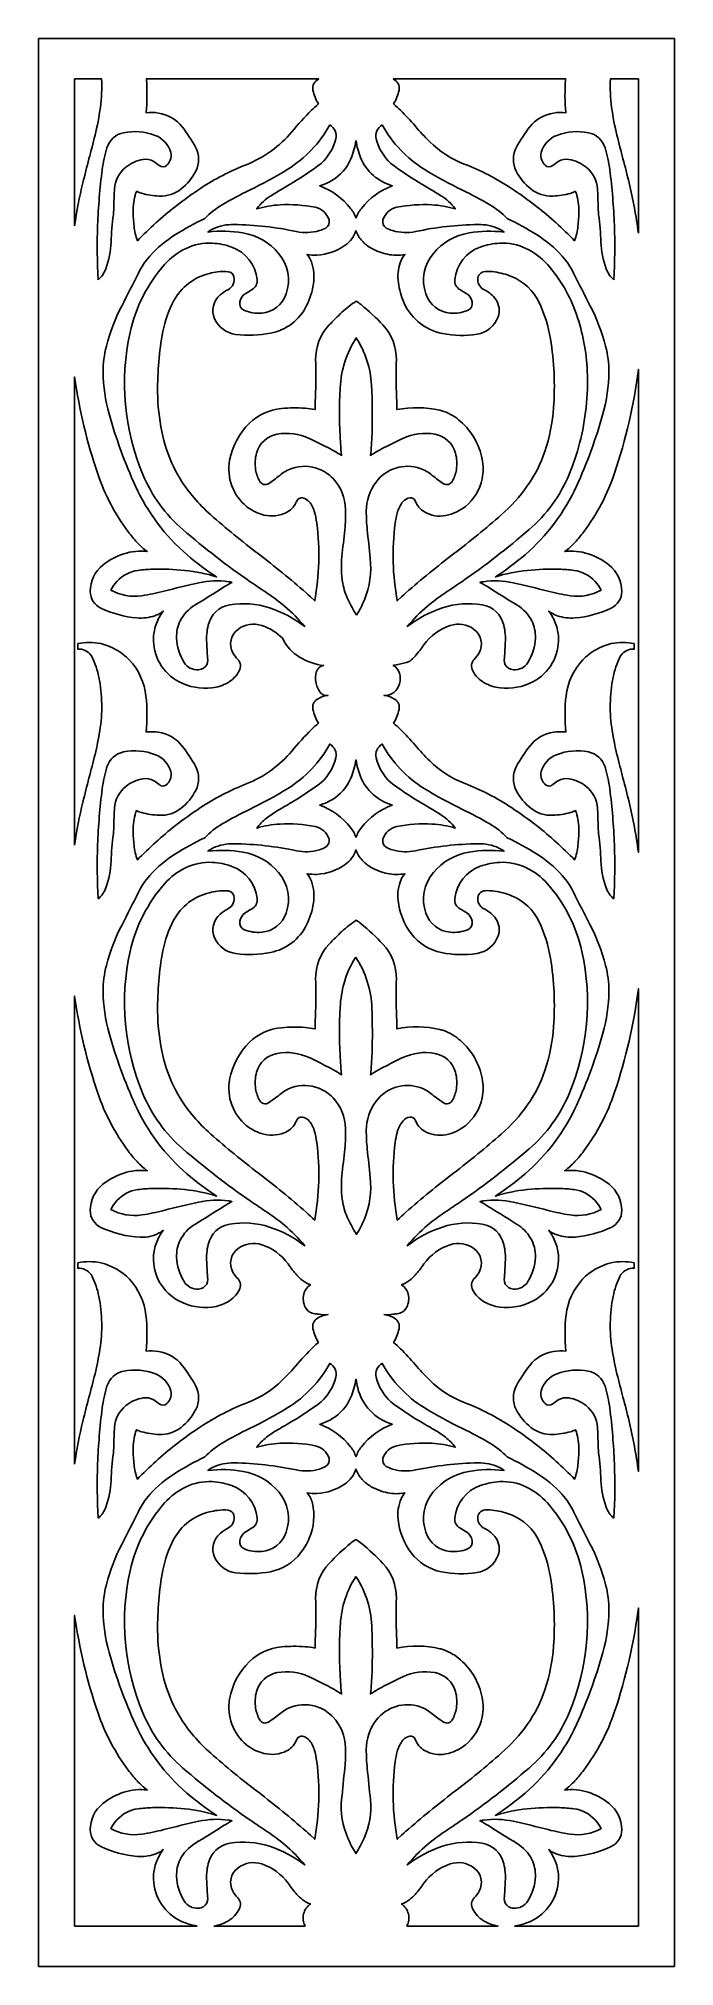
# Model space of a CAD drawing. Header units: centimetres. Extents: x -13.3 to -7.5, y -8.8 to 8.8.
import ezdxf

# ---------------------------------------------------------------- set-up
doc = ezdxf.new("R2010")
doc.units = ezdxf.units.CM
doc.header["$MEASUREMENT"] = 0
doc.layers.add('layer 1', color=7, linetype='Continuous')

msp = doc.modelspace()

# ---------------------------------------------------------------- linework, layer by layer
at = {"layer": 'layer 1', "color": 250}
for points, knots in [([(-7.52767, 8.80077), (-7.52767, 8.80077), (-7.52763, -8.79351), (-7.52763, -8.79351), (-7.52763, -8.79351), (-7.52763, -8.79351), (-13.32861, -8.79351), (-13.32861, -8.79351), (-13.32861, -8.79351), (-13.32861, -8.79351), (-13.32865, 8.80074), (-13.32865, 8.80074), (-13.32865, 8.80074), (-13.32865, 8.80074), (-7.52767, 8.80077), (-7.52767, 8.80077)], [0, 0, 0, 0, 0.2, 0.2, 0.2, 0.2, 0.4, 0.4, 0.4, 0.4, 0.6, 0.6, 0.6, 0.6, 1, 1, 1, 1]), ([(-12.99977, 7.09164), (-12.99977, 7.09164), (-12.99977, 8.4323), (-12.99977, 8.4323), (-12.99977, 8.4323), (-12.99977, 8.4323), (-12.75428, 8.4323), (-12.75428, 8.4323), (-12.75428, 8.4323), (-12.74956, 8.34571), (-12.7532, 8.25886), (-12.76511, 8.17296), (-12.76511, 8.17296), (-12.77701, 8.08718), (-12.79307, 8.00205), (-12.81327, 7.91787), (-12.81327, 7.91787), (-12.83114, 7.84596), (-12.84961, 7.77421), (-12.86861, 7.70259), (-12.86861, 7.70259), (-12.88791, 7.6299), (-12.90655, 7.55704), (-12.92457, 7.48402), (-12.92457, 7.48402), (-12.95534, 7.3544), (-12.98044, 7.22346), (-12.99977, 7.09164)], [0, 0, 0, 0, 0.125, 0.125, 0.125, 0.125, 0.25, 0.25, 0.25, 0.25, 0.375, 0.375, 0.375, 0.375, 0.5, 0.5, 0.5, 0.5, 0.625, 0.625, 0.625, 0.625, 0.75, 0.75, 0.75, 0.75, 1, 1, 1, 1]), ([(-10.77137, 8.4323), (-10.78988, 8.42244), (-10.80533, 8.40769), (-10.81603, 8.38965), (-10.81603, 8.38965), (-10.82689, 8.37129), (-10.83039, 8.34947), (-10.82575, 8.32864), (-10.82575, 8.32864), (-10.81599, 8.28473), (-10.799, 8.24274), (-10.7755, 8.20437), (-10.7755, 8.20437), (-10.79687, 8.18536), (-10.81781, 8.16592), (-10.83831, 8.146), (-10.83831, 8.146), (-10.90176, 8.08382), (-10.96187, 8.01833), (-11.01843, 7.9498), (-11.01843, 7.9498), (-11.07261, 7.88415), (-11.13493, 7.82563), (-11.20388, 7.77566), (-11.20388, 7.77566), (-11.27547, 7.72373), (-11.3534, 7.6811), (-11.43575, 7.64881), (-11.43575, 7.64881), (-11.58119, 7.59177), (-11.72023, 7.51966), (-11.85068, 7.43367), (-11.85068, 7.43367), (-11.92919, 7.38191), (-12.00554, 7.32695), (-12.07953, 7.26892), (-12.07953, 7.26892), (-12.2025, 7.17253), (-12.3187, 7.06781), (-12.42736, 6.95554), (-12.42736, 6.95554), (-12.44267, 6.99861), (-12.45285, 7.04339), (-12.4577, 7.08887), (-12.4577, 7.08887), (-12.46251, 7.13422), (-12.46516, 7.17975), (-12.46563, 7.22537), (-12.46563, 7.22537), (-12.46621, 7.28021), (-12.4586, 7.33482), (-12.44309, 7.3874), (-12.44309, 7.3874), (-12.44111, 7.39406), (-12.43839, 7.40049), (-12.43497, 7.40654), (-12.43497, 7.40654), (-12.42016, 7.3988), (-12.40459, 7.39267), (-12.38846, 7.38827), (-12.38846, 7.38827), (-12.33617, 7.37395), (-12.28246, 7.36551), (-12.22829, 7.36309), (-12.22829, 7.36309), (-12.15601, 7.35986), (-12.08505, 7.38284), (-12.0284, 7.42786), (-12.0284, 7.42786), (-11.97293, 7.47191), (-11.92742, 7.52715), (-11.8948, 7.59002), (-11.8948, 7.59002), (-11.85889, 7.65926), (-11.85961, 7.74172), (-11.89678, 7.81029), (-11.89678, 7.81029), (-11.93183, 7.87495), (-11.97224, 7.93656), (-12.0176, 7.99447), (-12.0176, 7.99447), (-12.07122, 8.0629), (-12.14892, 8.1082), (-12.23491, 8.12113), (-12.23491, 8.12113), (-12.27246, 8.12679), (-12.31058, 8.12788), (-12.3484, 8.12441), (-12.3484, 8.12441), (-12.33771, 8.22475), (-12.33663, 8.32587), (-12.34521, 8.42642), (-12.34521, 8.42642), (-12.34538, 8.42838), (-12.34558, 8.43033), (-12.34579, 8.4323), (-12.34579, 8.4323), (-12.34579, 8.4323), (-10.77137, 8.4323), (-10.77137, 8.4323)], [0, 0, 0, 0, 0.03846154, 0.03846154, 0.03846154, 0.03846154, 0.07692308, 0.07692308, 0.07692308, 0.07692308, 0.11538462, 0.11538462, 0.11538462, 0.11538462, 0.15384615, 0.15384615, 0.15384615, 0.15384615, 0.19230769, 0.19230769, 0.19230769, 0.19230769, 0.23076923, 0.23076923, 0.23076923, 0.23076923, 0.26923077, 0.26923077, 0.26923077, 0.26923077, 0.30769231, 0.30769231, 0.30769231, 0.30769231, 0.34615385, 0.34615385, 0.34615385, 0.34615385, 0.38461538, 0.38461538, 0.38461538, 0.38461538, 0.42307692, 0.42307692, 0.42307692, 0.42307692, 0.46153846, 0.46153846, 0.46153846, 0.46153846, 0.5, 0.5, 0.5, 0.5, 0.53846154, 0.53846154, 0.53846154, 0.53846154, 0.57692308, 0.57692308, 0.57692308, 0.57692308, 0.61538462, 0.61538462, 0.61538462, 0.61538462, 0.65384615, 0.65384615, 0.65384615, 0.65384615, 0.69230769, 0.69230769, 0.69230769, 0.69230769, 0.73076923, 0.73076923, 0.73076923, 0.73076923, 0.76923077, 0.76923077, 0.76923077, 0.76923077, 0.80769231, 0.80769231, 0.80769231, 0.80769231, 0.84615385, 0.84615385, 0.84615385, 0.84615385, 0.88461538, 0.88461538, 0.88461538, 0.88461538, 0.92307692, 0.92307692, 0.92307692, 0.92307692, 1, 1, 1, 1]), ([(-10.09407, 8.4323), (-10.07554, 8.42245), (-10.06008, 8.40767), (-10.04938, 8.38963), (-10.04938, 8.38963), (-10.03851, 8.37127), (-10.03504, 8.34943), (-10.03968, 8.32861), (-10.03968, 8.32861), (-10.04945, 8.28469), (-10.06645, 8.2427), (-10.08995, 8.20437), (-10.08995, 8.20437), (-10.0686, 8.18536), (-10.04764, 8.16592), (-10.02712, 8.146), (-10.02712, 8.146), (-9.9805, 8.10029), (-9.9359, 8.05249), (-9.89354, 8.00278), (-9.89354, 8.00278), (-9.85119, 7.95309), (-9.80672, 7.9052), (-9.76026, 7.85933), (-9.76026, 7.85933), (-9.67029, 7.77046), (-9.56306, 7.7011), (-9.44515, 7.65551), (-9.44515, 7.65551), (-9.29419, 7.59712), (-9.1499, 7.52273), (-9.01477, 7.43365), (-9.01477, 7.43365), (-8.93628, 7.38188), (-8.8599, 7.32693), (-8.78588, 7.26892), (-8.78588, 7.26892), (-8.66295, 7.17253), (-8.54675, 7.06781), (-8.43813, 6.95554), (-8.43813, 6.95554), (-8.42278, 6.99861), (-8.41257, 7.04337), (-8.40775, 7.08886), (-8.40775, 7.08886), (-8.40293, 7.13422), (-8.4003, 7.17975), (-8.39983, 7.22537), (-8.39983, 7.22537), (-8.39926, 7.28013), (-8.40681, 7.33466), (-8.4223, 7.3872), (-8.4223, 7.3872), (-8.42429, 7.39395), (-8.427, 7.40042), (-8.43049, 7.40654), (-8.43049, 7.40654), (-8.44527, 7.39878), (-8.46087, 7.39266), (-8.47698, 7.38825), (-8.47698, 7.38825), (-8.52927, 7.37395), (-8.58298, 7.36551), (-8.63712, 7.36309), (-8.63712, 7.36309), (-8.70937, 7.35985), (-8.7804, 7.38288), (-8.83702, 7.42786), (-8.83702, 7.42786), (-8.89249, 7.47191), (-8.93802, 7.52717), (-8.97067, 7.59002), (-8.97067, 7.59002), (-9.00661, 7.65921), (-9.00584, 7.74178), (-8.96868, 7.81029), (-8.96868, 7.81029), (-8.93363, 7.87495), (-8.8932, 7.93656), (-8.84784, 7.99443), (-8.84784, 7.99443), (-8.79426, 8.06288), (-8.71647, 8.1082), (-8.63052, 8.12114), (-8.63052, 8.12114), (-8.59294, 8.12679), (-8.55482, 8.12788), (-8.51697, 8.12441), (-8.51697, 8.12441), (-8.52784, 8.2242), (-8.52897, 8.32483), (-8.52038, 8.42483), (-8.52038, 8.42483), (-8.52015, 8.42732), (-8.51991, 8.42981), (-8.51963, 8.4323), (-8.51963, 8.4323), (-8.51963, 8.4323), (-10.09407, 8.4323), (-10.09407, 8.4323)], [0, 0, 0, 0, 0.03846154, 0.03846154, 0.03846154, 0.03846154, 0.07692308, 0.07692308, 0.07692308, 0.07692308, 0.11538462, 0.11538462, 0.11538462, 0.11538462, 0.15384615, 0.15384615, 0.15384615, 0.15384615, 0.19230769, 0.19230769, 0.19230769, 0.19230769, 0.23076923, 0.23076923, 0.23076923, 0.23076923, 0.26923077, 0.26923077, 0.26923077, 0.26923077, 0.30769231, 0.30769231, 0.30769231, 0.30769231, 0.34615385, 0.34615385, 0.34615385, 0.34615385, 0.38461538, 0.38461538, 0.38461538, 0.38461538, 0.42307692, 0.42307692, 0.42307692, 0.42307692, 0.46153846, 0.46153846, 0.46153846, 0.46153846, 0.5, 0.5, 0.5, 0.5, 0.53846154, 0.53846154, 0.53846154, 0.53846154, 0.57692308, 0.57692308, 0.57692308, 0.57692308, 0.61538462, 0.61538462, 0.61538462, 0.61538462, 0.65384615, 0.65384615, 0.65384615, 0.65384615, 0.69230769, 0.69230769, 0.69230769, 0.69230769, 0.73076923, 0.73076923, 0.73076923, 0.73076923, 0.76923077, 0.76923077, 0.76923077, 0.76923077, 0.80769231, 0.80769231, 0.80769231, 0.80769231, 0.84615385, 0.84615385, 0.84615385, 0.84615385, 0.88461538, 0.88461538, 0.88461538, 0.88461538, 0.92307692, 0.92307692, 0.92307692, 0.92307692, 1, 1, 1, 1]), ([(-7.85654, 7.02581), (-7.85654, 7.02581), (-7.85654, 8.4323), (-7.85654, 8.4323), (-7.85654, 8.4323), (-7.85654, 8.4323), (-8.11118, 8.4323), (-8.11118, 8.4323), (-8.11118, 8.4323), (-8.11589, 8.3457), (-8.11225, 8.25886), (-8.10034, 8.17296), (-8.10034, 8.17296), (-8.08844, 8.0872), (-8.07238, 8.00208), (-8.0522, 7.91787), (-8.0522, 7.91787), (-8.03431, 7.84597), (-8.01584, 7.77421), (-7.99683, 7.70259), (-7.99683, 7.70259), (-7.97754, 7.6299), (-7.95887, 7.55704), (-7.94083, 7.48402), (-7.94083, 7.48402), (-7.90496, 7.33283), (-7.87683, 7.17989), (-7.85654, 7.02581)], [0, 0, 0, 0, 0.125, 0.125, 0.125, 0.125, 0.25, 0.25, 0.25, 0.25, 0.375, 0.375, 0.375, 0.375, 0.5, 0.5, 0.5, 0.5, 0.625, 0.625, 0.625, 0.625, 0.75, 0.75, 0.75, 0.75, 1, 1, 1, 1]), ([(-12.78521, 6.59942), (-12.79453, 6.76486), (-12.79633, 6.93071), (-12.79059, 7.09631), (-12.79059, 7.09631), (-12.78374, 7.26606), (-12.76947, 7.43544), (-12.74783, 7.60394), (-12.74783, 7.60394), (-12.73911, 7.6717), (-12.72471, 7.73862), (-12.7048, 7.80395), (-12.7048, 7.80395), (-12.68342, 7.87415), (-12.62515, 7.92693), (-12.5532, 7.94136), (-12.5532, 7.94136), (-12.45626, 7.96081), (-12.35574, 7.95226), (-12.26346, 7.91675), (-12.26346, 7.91675), (-12.19495, 7.89041), (-12.143, 7.83308), (-12.12343, 7.76235), (-12.12343, 7.76235), (-12.11675, 7.73823), (-12.11838, 7.71255), (-12.12799, 7.68944), (-12.12799, 7.68944), (-12.13484, 7.67307), (-12.1448, 7.65815), (-12.15733, 7.64553), (-12.15733, 7.64553), (-12.17669, 7.62607), (-12.20789, 7.625), (-12.22858, 7.6431), (-12.22858, 7.6431), (-12.24383, 7.65641), (-12.26023, 7.66833), (-12.27763, 7.67871), (-12.27763, 7.67871), (-12.30668, 7.69612), (-12.34097, 7.70264), (-12.37442, 7.69716), (-12.37442, 7.69716), (-12.43183, 7.68773), (-12.4858, 7.66363), (-12.53116, 7.62719), (-12.53116, 7.62719), (-12.59219, 7.57815), (-12.63013, 7.50604), (-12.63589, 7.42796), (-12.63589, 7.42796), (-12.63936, 7.38098), (-12.64095, 7.33388), (-12.64065, 7.28679), (-12.64065, 7.28679), (-12.64045, 7.25528), (-12.64233, 7.22378), (-12.64629, 7.19253), (-12.64629, 7.19253), (-12.65673, 7.11015), (-12.66379, 7.02743), (-12.66747, 6.94448), (-12.66747, 6.94448), (-12.67117, 6.86113), (-12.68734, 6.77878), (-12.71548, 6.70021), (-12.71548, 6.70021), (-12.72946, 6.66109), (-12.75353, 6.62631), (-12.78521, 6.59942), (-12.78521, 6.59942), (-12.78521, 6.59942), (-12.78521, 6.59942), (-12.78521, 6.59942)], [0, 0, 0, 0, 0.05, 0.05, 0.05, 0.05, 0.1, 0.1, 0.1, 0.1, 0.15, 0.15, 0.15, 0.15, 0.2, 0.2, 0.2, 0.2, 0.25, 0.25, 0.25, 0.25, 0.3, 0.3, 0.3, 0.3, 0.35, 0.35, 0.35, 0.35, 0.4, 0.4, 0.4, 0.4, 0.45, 0.45, 0.45, 0.45, 0.5, 0.5, 0.5, 0.5, 0.55, 0.55, 0.55, 0.55, 0.6, 0.6, 0.6, 0.6, 0.65, 0.65, 0.65, 0.65, 0.7, 0.7, 0.7, 0.7, 0.75, 0.75, 0.75, 0.75, 0.8, 0.8, 0.8, 0.8, 0.85, 0.85, 0.85, 0.85, 0.9, 0.9, 0.9, 0.9, 1, 1, 1, 1]), ([(-10.67228, 8.01257), (-10.76249, 7.84678), (-10.89455, 7.70742), (-11.05522, 7.60838), (-11.05522, 7.60838), (-11.16819, 7.53877), (-11.28472, 7.47505), (-11.40429, 7.41752), (-11.40429, 7.41752), (-11.48937, 7.37658), (-11.57261, 7.33197), (-11.65383, 7.28382), (-11.65383, 7.28382), (-11.71217, 7.24921), (-11.76568, 7.20704), (-11.81289, 7.15832), (-11.81289, 7.15832), (-11.90464, 7.114), (-11.99398, 7.06483), (-12.08053, 7.01104), (-12.08053, 7.01104), (-12.16748, 6.957), (-12.24616, 6.89074), (-12.3142, 6.81427), (-12.3142, 6.81427), (-12.35553, 6.76778), (-12.39041, 6.71598), (-12.41791, 6.66021), (-12.41791, 6.66021), (-12.46652, 6.56165), (-12.51613, 6.46358), (-12.56669, 6.36599), (-12.56669, 6.36599), (-12.62808, 6.24757), (-12.67608, 6.12269), (-12.70982, 5.99361), (-12.70982, 5.99361), (-12.73009, 5.91608), (-12.74004, 5.83621), (-12.73938, 5.75606), (-12.73938, 5.75606), (-12.73833, 5.6272), (-12.72018, 5.49907), (-12.6854, 5.37499), (-12.6854, 5.37499), (-12.62215, 5.14936), (-12.5415, 4.92901), (-12.44417, 4.71587), (-12.44417, 4.71587), (-12.33442, 4.47554), (-12.17399, 4.26191), (-11.97377, 4.08954), (-11.97377, 4.08954), (-11.88866, 4.01629), (-11.79878, 3.94879), (-11.70469, 3.88749), (-11.70469, 3.88749), (-11.79838, 3.91778), (-11.89507, 3.93784), (-11.99303, 3.94731), (-11.99303, 3.94731), (-12.09085, 3.95677), (-12.18912, 3.96028), (-12.28735, 3.95782), (-12.28735, 3.95782), (-12.33256, 3.95671), (-12.37768, 3.9532), (-12.42253, 3.94733), (-12.42253, 3.94733), (-12.49629, 3.93769), (-12.56409, 3.90193), (-12.6137, 3.84648), (-12.6137, 3.84648), (-12.6353, 3.82231), (-12.65391, 3.79562), (-12.66908, 3.76697), (-12.66908, 3.76697), (-12.58291, 3.71907), (-12.48336, 3.70111), (-12.38593, 3.71597), (-12.38593, 3.71597), (-12.3189, 3.72615), (-12.25244, 3.73982), (-12.18686, 3.75691), (-12.18686, 3.75691), (-12.08105, 3.78448), (-11.97474, 3.80996), (-11.86796, 3.83331), (-11.86796, 3.83331), (-11.77795, 3.85299), (-11.68515, 3.85668), (-11.59387, 3.8442), (-11.59387, 3.8442), (-11.58373, 3.84282), (-11.57375, 3.8405), (-11.56404, 3.83726), (-11.56404, 3.83726), (-11.59014, 3.82399), (-11.61561, 3.80941), (-11.64027, 3.7936), (-11.64027, 3.7936), (-11.72695, 3.73801), (-11.81438, 3.68361), (-11.90254, 3.63045), (-11.90254, 3.63045), (-11.95992, 3.59582), (-12.00625, 3.54564), (-12.03618, 3.48567), (-12.03618, 3.48567), (-12.06027, 3.43741), (-12.07173, 3.38384), (-12.06949, 3.32995), (-12.06949, 3.32995), (-12.06623, 3.25125), (-12.04291, 3.17469), (-12.00166, 3.10755), (-12.00166, 3.10755), (-11.97369, 3.06204), (-11.92273, 3.03591), (-11.86942, 3.03989), (-11.86942, 3.03989), (-11.85383, 3.04106), (-11.83871, 3.04577), (-11.82521, 3.05368), (-11.82521, 3.05368), (-11.79889, 3.06913), (-11.78354, 3.09808), (-11.78554, 3.12854), (-11.78554, 3.12854), (-11.78898, 3.18059), (-11.79215, 3.23269), (-11.79507, 3.28479), (-11.79507, 3.28479), (-11.79813, 3.33906), (-11.79346, 3.39353), (-11.78132, 3.44653), (-11.78132, 3.44653), (-11.75924, 3.54282), (-11.68113, 3.61632), (-11.58367, 3.63259), (-11.58367, 3.63259), (-11.46262, 3.65281), (-11.33843, 3.64349), (-11.22173, 3.60546), (-11.22173, 3.60546), (-11.10583, 3.56766), (-10.99731, 3.51013), (-10.90102, 3.43543), (-10.90102, 3.43543), (-10.95695, 3.50278), (-11.01858, 3.56518), (-11.08526, 3.62193), (-11.08526, 3.62193), (-11.13428, 3.66316), (-11.18553, 3.70158), (-11.23885, 3.737), (-11.23885, 3.737), (-11.29212, 3.77242), (-11.34524, 3.80806), (-11.39818, 3.84397), (-11.39818, 3.84397), (-11.61091, 3.99118), (-11.81559, 4.14971), (-12.01134, 4.31883), (-12.01134, 4.31883), (-12.17024, 4.45613), (-12.2953, 4.62835), (-12.37666, 4.82192), (-12.37666, 4.82192), (-12.54895, 5.23166), (-12.58986, 5.68502), (-12.49388, 6.11904), (-12.49388, 6.11904), (-12.44301, 6.34906), (-12.33438, 6.56249), (-12.17836, 6.73899), (-12.17836, 6.73899), (-12.12399, 6.8005), (-12.05772, 6.85044), (-11.9836, 6.88575), (-11.9836, 6.88575), (-11.9091, 6.92126), (-11.82686, 6.93763), (-11.74444, 6.93338), (-11.74444, 6.93338), (-11.6833, 6.9302), (-11.62296, 6.91795), (-11.56543, 6.897), (-11.56543, 6.897), (-11.43864, 6.85085), (-11.34896, 6.73664), (-11.33405, 6.60252), (-11.33405, 6.60252), (-11.3297, 6.56346), (-11.34979, 6.52571), (-11.3846, 6.50746), (-11.3846, 6.50746), (-11.40479, 6.49686), (-11.42433, 6.48511), (-11.44315, 6.47224), (-11.44315, 6.47224), (-11.4688, 6.4547), (-11.48657, 6.42782), (-11.49268, 6.39735), (-11.49268, 6.39735), (-11.49932, 6.36411), (-11.48126, 6.33093), (-11.44972, 6.31852), (-11.44972, 6.31852), (-11.4, 6.29894), (-11.34648, 6.29106), (-11.29323, 6.2955), (-11.29323, 6.2955), (-11.19007, 6.30414), (-11.10197, 6.37313), (-11.06896, 6.47123), (-11.06896, 6.47123), (-11.02632, 6.598), (-11.05263, 6.73771), (-11.13855, 6.84019), (-11.13855, 6.84019), (-11.22152, 6.93918), (-11.33688, 7.0054), (-11.4642, 7.02708), (-11.4642, 7.02708), (-11.56955, 7.045), (-11.67689, 7.04759), (-11.78297, 7.03469), (-11.78297, 7.03469), (-11.76919, 7.04697), (-11.75366, 7.05707), (-11.73687, 7.06468), (-11.73687, 7.06468), (-11.67705, 7.09183), (-11.61193, 7.10525), (-11.54627, 7.10407), (-11.54627, 7.10407), (-11.35476, 7.1006), (-11.16397, 7.07905), (-10.97651, 7.0397), (-10.97651, 7.0397), (-10.90687, 7.02509), (-10.83474, 7.02781), (-10.76641, 7.04768), (-10.76641, 7.04768), (-10.74656, 7.05343), (-10.72742, 7.06139), (-10.70934, 7.07141), (-10.70934, 7.07141), (-10.6827, 7.08618), (-10.67003, 7.11754), (-10.67902, 7.14665), (-10.67902, 7.14665), (-10.69704, 7.20504), (-10.74559, 7.24884), (-10.80555, 7.26068), (-10.80555, 7.26068), (-10.91086, 7.28147), (-11.01832, 7.28914), (-11.12553, 7.28349), (-11.12553, 7.28349), (-11.19774, 7.27967), (-11.26923, 7.26717), (-11.33845, 7.24626), (-11.33845, 7.24626), (-11.30196, 7.29527), (-11.25653, 7.33695), (-11.20458, 7.36909), (-11.20458, 7.36909), (-11.1379, 7.41039), (-11.07081, 7.45097), (-11.00332, 7.49086), (-11.00332, 7.49086), (-10.91625, 7.54321), (-10.83195, 7.60003), (-10.75076, 7.6611), (-10.75076, 7.6611), (-10.68494, 7.72123), (-10.63851, 7.79952), (-10.61736, 7.88614), (-10.61736, 7.88614), (-10.60523, 7.93585), (-10.62765, 7.98753), (-10.67228, 8.01257)], [0, 0, 0, 0, 0.01388889, 0.01388889, 0.01388889, 0.01388889, 0.02777778, 0.02777778, 0.02777778, 0.02777778, 0.04166667, 0.04166667, 0.04166667, 0.04166667, 0.05555556, 0.05555556, 0.05555556, 0.05555556, 0.06944444, 0.06944444, 0.06944444, 0.06944444, 0.08333333, 0.08333333, 0.08333333, 0.08333333, 0.09722222, 0.09722222, 0.09722222, 0.09722222, 0.11111111, 0.11111111, 0.11111111, 0.11111111, 0.125, 0.125, 0.125, 0.125, 0.13888889, 0.13888889, 0.13888889, 0.13888889, 0.15277778, 0.15277778, 0.15277778, 0.15277778, 0.16666667, 0.16666667, 0.16666667, 0.16666667, 0.18055556, 0.18055556, 0.18055556, 0.18055556, 0.19444444, 0.19444444, 0.19444444, 0.19444444, 0.20833333, 0.20833333, 0.20833333, 0.20833333, 0.22222222, 0.22222222, 0.22222222, 0.22222222, 0.23611111, 0.23611111, 0.23611111, 0.23611111, 0.25, 0.25, 0.25, 0.25, 0.26388889, 0.26388889, 0.26388889, 0.26388889, 0.27777778, 0.27777778, 0.27777778, 0.27777778, 0.29166667, 0.29166667, 0.29166667, 0.29166667, 0.30555556, 0.30555556, 0.30555556, 0.30555556, 0.31944444, 0.31944444, 0.31944444, 0.31944444, 0.33333333, 0.33333333, 0.33333333, 0.33333333, 0.34722222, 0.34722222, 0.34722222, 0.34722222, 0.36111111, 0.36111111, 0.36111111, 0.36111111, 0.375, 0.375, 0.375, 0.375, 0.38888889, 0.38888889, 0.38888889, 0.38888889, 0.40277778, 0.40277778, 0.40277778, 0.40277778, 0.41666667, 0.41666667, 0.41666667, 0.41666667, 0.43055556, 0.43055556, 0.43055556, 0.43055556, 0.44444444, 0.44444444, 0.44444444, 0.44444444, 0.45833333, 0.45833333, 0.45833333, 0.45833333, 0.47222222, 0.47222222, 0.47222222, 0.47222222, 0.48611111, 0.48611111, 0.48611111, 0.48611111, 0.5, 0.5, 0.5, 0.5, 0.51388889, 0.51388889, 0.51388889, 0.51388889, 0.52777778, 0.52777778, 0.52777778, 0.52777778, 0.54166667, 0.54166667, 0.54166667, 0.54166667, 0.55555556, 0.55555556, 0.55555556, 0.55555556, 0.56944444, 0.56944444, 0.56944444, 0.56944444, 0.58333333, 0.58333333, 0.58333333, 0.58333333, 0.59722222, 0.59722222, 0.59722222, 0.59722222, 0.61111111, 0.61111111, 0.61111111, 0.61111111, 0.625, 0.625, 0.625, 0.625, 0.63888889, 0.63888889, 0.63888889, 0.63888889, 0.65277778, 0.65277778, 0.65277778, 0.65277778, 0.66666667, 0.66666667, 0.66666667, 0.66666667, 0.68055556, 0.68055556, 0.68055556, 0.68055556, 0.69444444, 0.69444444, 0.69444444, 0.69444444, 0.70833333, 0.70833333, 0.70833333, 0.70833333, 0.72222222, 0.72222222, 0.72222222, 0.72222222, 0.73611111, 0.73611111, 0.73611111, 0.73611111, 0.75, 0.75, 0.75, 0.75, 0.76388889, 0.76388889, 0.76388889, 0.76388889, 0.77777778, 0.77777778, 0.77777778, 0.77777778, 0.79166667, 0.79166667, 0.79166667, 0.79166667, 0.80555556, 0.80555556, 0.80555556, 0.80555556, 0.81944444, 0.81944444, 0.81944444, 0.81944444, 0.83333333, 0.83333333, 0.83333333, 0.83333333, 0.84722222, 0.84722222, 0.84722222, 0.84722222, 0.86111111, 0.86111111, 0.86111111, 0.86111111, 0.875, 0.875, 0.875, 0.875, 0.88888889, 0.88888889, 0.88888889, 0.88888889, 0.90277778, 0.90277778, 0.90277778, 0.90277778, 0.91666667, 0.91666667, 0.91666667, 0.91666667, 0.93055556, 0.93055556, 0.93055556, 0.93055556, 0.94444444, 0.94444444, 0.94444444, 0.94444444, 0.95833333, 0.95833333, 0.95833333, 0.95833333, 0.97222222, 0.97222222, 0.97222222, 0.97222222, 1, 1, 1, 1]), ([(-10.19316, 8.01257), (-10.10291, 7.84674), (-9.97095, 7.70743), (-9.81022, 7.60838), (-9.81022, 7.60838), (-9.69727, 7.53877), (-9.58074, 7.47505), (-9.46117, 7.41752), (-9.46117, 7.41752), (-9.37607, 7.37658), (-9.2928, 7.33197), (-9.21157, 7.2838), (-9.21157, 7.2838), (-9.15324, 7.24921), (-9.09974, 7.207), (-9.0525, 7.15832), (-9.0525, 7.15832), (-8.96076, 7.114), (-8.87142, 7.06483), (-8.78489, 7.01104), (-8.78489, 7.01104), (-8.69796, 6.957), (-8.61926, 6.89072), (-8.55124, 6.81427), (-8.55124, 6.81427), (-8.50991, 6.7678), (-8.47501, 6.71597), (-8.4475, 6.6602), (-8.4475, 6.6602), (-8.39882, 6.56147), (-8.34915, 6.4632), (-8.29851, 6.36547), (-8.29851, 6.36547), (-8.23722, 6.24722), (-8.18928, 6.12248), (-8.15558, 5.99361), (-8.15558, 5.99361), (-8.13532, 5.91608), (-8.12538, 5.83621), (-8.12606, 5.75606), (-8.12606, 5.75606), (-8.12714, 5.62711), (-8.14532, 5.49885), (-8.18015, 5.37469), (-8.18015, 5.37469), (-8.2434, 5.1492), (-8.32402, 4.92893), (-8.42127, 4.7159), (-8.42127, 4.7159), (-8.53079, 4.47599), (-8.69101, 4.26254), (-8.89077, 4.09036), (-8.89077, 4.09036), (-8.97613, 4.01678), (-9.06635, 3.94901), (-9.16082, 3.88749), (-9.16082, 3.88749), (-9.06714, 3.91778), (-8.97043, 3.93781), (-8.87245, 3.94729), (-8.87245, 3.94729), (-8.77465, 3.95677), (-8.67637, 3.96028), (-8.57814, 3.95782), (-8.57814, 3.95782), (-8.5329, 3.95671), (-8.48777, 3.9532), (-8.44291, 3.94735), (-8.44291, 3.94735), (-8.36919, 3.93773), (-8.30132, 3.90192), (-8.25176, 3.84648), (-8.25176, 3.84648), (-8.23015, 3.8223), (-8.21154, 3.7956), (-8.19638, 3.76697), (-8.19638, 3.76697), (-8.28264, 3.71897), (-8.3825, 3.70104), (-8.48007, 3.71598), (-8.48007, 3.71598), (-8.54691, 3.72621), (-8.61315, 3.73988), (-8.67856, 3.75691), (-8.67856, 3.75691), (-8.78434, 3.78448), (-8.89067, 3.80996), (-8.99748, 3.83332), (-8.99748, 3.83332), (-9.08752, 3.85302), (-9.1803, 3.8567), (-9.27163, 3.8442), (-9.27163, 3.8442), (-9.28175, 3.84282), (-9.29173, 3.8405), (-9.30144, 3.83726), (-9.30144, 3.83726), (-9.2753, 3.82399), (-9.24985, 3.80941), (-9.22517, 3.7936), (-9.22517, 3.7936), (-9.13851, 3.73801), (-9.05109, 3.68362), (-8.96292, 3.63046), (-8.96292, 3.63046), (-8.90556, 3.59587), (-8.85918, 3.54562), (-8.82929, 3.48567), (-8.82929, 3.48567), (-8.80519, 3.43742), (-8.79373, 3.38384), (-8.79596, 3.32995), (-8.79596, 3.32995), (-8.79921, 3.2513), (-8.82254, 3.17478), (-8.8637, 3.10767), (-8.8637, 3.10767), (-8.89162, 3.06213), (-8.94269, 3.03595), (-8.99596, 3.03988), (-8.99596, 3.03988), (-9.01157, 3.04102), (-9.02671, 3.04575), (-9.04022, 3.05368), (-9.04022, 3.05368), (-9.06645, 3.06909), (-9.08179, 3.09801), (-9.07982, 3.12839), (-9.07982, 3.12839), (-9.07644, 3.18051), (-9.07329, 3.23263), (-9.07038, 3.28479), (-9.07038, 3.28479), (-9.06731, 3.33909), (-9.07194, 3.39355), (-9.0841, 3.44656), (-9.0841, 3.44656), (-9.10628, 3.54293), (-9.18426, 3.61639), (-9.28181, 3.63261), (-9.28181, 3.63261), (-9.4029, 3.6528), (-9.52702, 3.64351), (-9.64376, 3.60542), (-9.64376, 3.60542), (-9.75966, 3.56764), (-9.86812, 3.51014), (-9.96445, 3.43543), (-9.96445, 3.43543), (-9.9085, 3.50278), (-9.84682, 3.56518), (-9.78016, 3.62193), (-9.78016, 3.62193), (-9.73118, 3.66314), (-9.67991, 3.70157), (-9.6266, 3.737), (-9.6266, 3.737), (-9.57334, 3.77242), (-9.52023, 3.80806), (-9.4673, 3.84397), (-9.4673, 3.84397), (-9.25456, 3.99118), (-9.04988, 4.14968), (-8.85412, 4.31881), (-8.85412, 4.31881), (-8.69519, 4.45615), (-8.57016, 4.62827), (-8.48879, 4.82192), (-8.48879, 4.82192), (-8.44973, 4.91483), (-8.41754, 5.01044), (-8.3924, 5.10805), (-8.3924, 5.10805), (-8.3372, 5.32268), (-8.31364, 5.54418), (-8.32242, 5.76564), (-8.32242, 5.76564), (-8.33009, 5.94219), (-8.36332, 6.11665), (-8.42113, 6.28365), (-8.42113, 6.28365), (-8.47918, 6.45137), (-8.56954, 6.60603), (-8.68709, 6.73899), (-8.68709, 6.73899), (-8.74148, 6.8005), (-8.80771, 6.85042), (-8.88186, 6.88574), (-8.88186, 6.88574), (-8.95638, 6.92126), (-9.03854, 6.93763), (-9.121, 6.93338), (-9.121, 6.93338), (-9.18164, 6.93024), (-9.24148, 6.9182), (-9.29861, 6.89762), (-9.29861, 6.89762), (-9.42618, 6.85164), (-9.51649, 6.73726), (-9.53142, 6.60248), (-9.53142, 6.60248), (-9.53576, 6.56338), (-9.5157, 6.52567), (-9.48084, 6.50742), (-9.48084, 6.50742), (-9.46065, 6.49685), (-9.4411, 6.48509), (-9.42228, 6.47224), (-9.42228, 6.47224), (-9.39662, 6.4547), (-9.37883, 6.42782), (-9.37273, 6.39735), (-9.37273, 6.39735), (-9.36608, 6.36415), (-9.38424, 6.33093), (-9.41571, 6.3185), (-9.41571, 6.3185), (-9.46552, 6.29889), (-9.51921, 6.29104), (-9.57256, 6.29553), (-9.57256, 6.29553), (-9.67551, 6.30421), (-9.76352, 6.37333), (-9.79649, 6.47123), (-9.79649, 6.47123), (-9.83911, 6.59789), (-9.8127, 6.73773), (-9.72689, 6.84019), (-9.72689, 6.84019), (-9.64398, 6.93913), (-9.5285, 7.00538), (-9.40125, 7.02708), (-9.40125, 7.02708), (-9.29591, 7.045), (-9.18853, 7.04757), (-9.08246, 7.03469), (-9.08246, 7.03469), (-9.09628, 7.04698), (-9.1119, 7.05713), (-9.12875, 7.06476), (-9.12875, 7.06476), (-9.18853, 7.09183), (-9.25354, 7.10525), (-9.31915, 7.10407), (-9.31915, 7.10407), (-9.51064, 7.10062), (-9.70133, 7.07906), (-9.88876, 7.0397), (-9.88876, 7.0397), (-9.95841, 7.02506), (-10.03062, 7.02781), (-10.09895, 7.04768), (-10.09895, 7.04768), (-10.11881, 7.05341), (-10.13796, 7.06137), (-10.15605, 7.07137), (-10.15605, 7.07137), (-10.18269, 7.08611), (-10.19538, 7.11753), (-10.18645, 7.14665), (-10.18645, 7.14665), (-10.16855, 7.205), (-10.11996, 7.24884), (-10.06008, 7.26066), (-10.06008, 7.26066), (-9.95473, 7.28147), (-9.84718, 7.28914), (-9.73992, 7.28349), (-9.73992, 7.28349), (-9.66773, 7.27968), (-9.59624, 7.26719), (-9.52702, 7.24626), (-9.52702, 7.24626), (-9.56352, 7.29527), (-9.60893, 7.33691), (-9.66085, 7.36907), (-9.66085, 7.36907), (-9.7275, 7.41039), (-9.79462, 7.45097), (-9.86214, 7.49086), (-9.86214, 7.49086), (-9.9492, 7.5432), (-10.03348, 7.60003), (-10.11466, 7.6611), (-10.11466, 7.6611), (-10.18046, 7.72119), (-10.22691, 7.79956), (-10.24806, 7.88614), (-10.24806, 7.88614), (-10.26021, 7.93579), (-10.23773, 7.98751), (-10.19316, 8.01257)], [0, 0, 0, 0, 0.01351351, 0.01351351, 0.01351351, 0.01351351, 0.02702703, 0.02702703, 0.02702703, 0.02702703, 0.04054054, 0.04054054, 0.04054054, 0.04054054, 0.05405405, 0.05405405, 0.05405405, 0.05405405, 0.06756757, 0.06756757, 0.06756757, 0.06756757, 0.08108108, 0.08108108, 0.08108108, 0.08108108, 0.09459459, 0.09459459, 0.09459459, 0.09459459, 0.10810811, 0.10810811, 0.10810811, 0.10810811, 0.12162162, 0.12162162, 0.12162162, 0.12162162, 0.13513514, 0.13513514, 0.13513514, 0.13513514, 0.14864865, 0.14864865, 0.14864865, 0.14864865, 0.16216216, 0.16216216, 0.16216216, 0.16216216, 0.17567568, 0.17567568, 0.17567568, 0.17567568, 0.18918919, 0.18918919, 0.18918919, 0.18918919, 0.2027027, 0.2027027, 0.2027027, 0.2027027, 0.21621622, 0.21621622, 0.21621622, 0.21621622, 0.22972973, 0.22972973, 0.22972973, 0.22972973, 0.24324324, 0.24324324, 0.24324324, 0.24324324, 0.25675676, 0.25675676, 0.25675676, 0.25675676, 0.27027027, 0.27027027, 0.27027027, 0.27027027, 0.28378378, 0.28378378, 0.28378378, 0.28378378, 0.2972973, 0.2972973, 0.2972973, 0.2972973, 0.31081081, 0.31081081, 0.31081081, 0.31081081, 0.32432432, 0.32432432, 0.32432432, 0.32432432, 0.33783784, 0.33783784, 0.33783784, 0.33783784, 0.35135135, 0.35135135, 0.35135135, 0.35135135, 0.36486486, 0.36486486, 0.36486486, 0.36486486, 0.37837838, 0.37837838, 0.37837838, 0.37837838, 0.39189189, 0.39189189, 0.39189189, 0.39189189, 0.40540541, 0.40540541, 0.40540541, 0.40540541, 0.41891892, 0.41891892, 0.41891892, 0.41891892, 0.43243243, 0.43243243, 0.43243243, 0.43243243, 0.44594595, 0.44594595, 0.44594595, 0.44594595, 0.45945946, 0.45945946, 0.45945946, 0.45945946, 0.47297297, 0.47297297, 0.47297297, 0.47297297, 0.48648649, 0.48648649, 0.48648649, 0.48648649, 0.5, 0.5, 0.5, 0.5, 0.51351351, 0.51351351, 0.51351351, 0.51351351, 0.52702703, 0.52702703, 0.52702703, 0.52702703, 0.54054054, 0.54054054, 0.54054054, 0.54054054, 0.55405405, 0.55405405, 0.55405405, 0.55405405, 0.56756757, 0.56756757, 0.56756757, 0.56756757, 0.58108108, 0.58108108, 0.58108108, 0.58108108, 0.59459459, 0.59459459, 0.59459459, 0.59459459, 0.60810811, 0.60810811, 0.60810811, 0.60810811, 0.62162162, 0.62162162, 0.62162162, 0.62162162, 0.63513514, 0.63513514, 0.63513514, 0.63513514, 0.64864865, 0.64864865, 0.64864865, 0.64864865, 0.66216216, 0.66216216, 0.66216216, 0.66216216, 0.67567568, 0.67567568, 0.67567568, 0.67567568, 0.68918919, 0.68918919, 0.68918919, 0.68918919, 0.7027027, 0.7027027, 0.7027027, 0.7027027, 0.71621622, 0.71621622, 0.71621622, 0.71621622, 0.72972973, 0.72972973, 0.72972973, 0.72972973, 0.74324324, 0.74324324, 0.74324324, 0.74324324, 0.75675676, 0.75675676, 0.75675676, 0.75675676, 0.77027027, 0.77027027, 0.77027027, 0.77027027, 0.78378378, 0.78378378, 0.78378378, 0.78378378, 0.7972973, 0.7972973, 0.7972973, 0.7972973, 0.81081081, 0.81081081, 0.81081081, 0.81081081, 0.82432432, 0.82432432, 0.82432432, 0.82432432, 0.83783784, 0.83783784, 0.83783784, 0.83783784, 0.85135135, 0.85135135, 0.85135135, 0.85135135, 0.86486486, 0.86486486, 0.86486486, 0.86486486, 0.87837838, 0.87837838, 0.87837838, 0.87837838, 0.89189189, 0.89189189, 0.89189189, 0.89189189, 0.90540541, 0.90540541, 0.90540541, 0.90540541, 0.91891892, 0.91891892, 0.91891892, 0.91891892, 0.93243243, 0.93243243, 0.93243243, 0.93243243, 0.94594595, 0.94594595, 0.94594595, 0.94594595, 0.95945946, 0.95945946, 0.95945946, 0.95945946, 0.97297297, 0.97297297, 0.97297297, 0.97297297, 1, 1, 1, 1]), ([(-8.08021, 6.59942), (-8.07081, 6.76488), (-8.06906, 6.93069), (-8.07488, 7.09631), (-8.07488, 7.09631), (-8.08167, 7.26606), (-8.09592, 7.43542), (-8.11763, 7.60394), (-8.11763, 7.60394), (-8.12632, 7.6717), (-8.14071, 7.73863), (-8.16062, 7.80398), (-8.16062, 7.80398), (-8.18204, 7.87422), (-8.24022, 7.927), (-8.31224, 7.94138), (-8.31224, 7.94138), (-8.40923, 7.96078), (-8.50968, 7.95224), (-8.60199, 7.91673), (-8.60199, 7.91673), (-8.67053, 7.89035), (-8.72245, 7.83312), (-8.742, 7.76235), (-8.742, 7.76235), (-8.74866, 7.73821), (-8.74706, 7.71255), (-8.73738, 7.68944), (-8.73738, 7.68944), (-8.73059, 7.67305), (-8.72064, 7.65815), (-8.70812, 7.64553), (-8.70812, 7.64553), (-8.68872, 7.62607), (-8.65756, 7.62496), (-8.63686, 7.6431), (-8.63686, 7.6431), (-8.62161, 7.65641), (-8.60518, 7.66833), (-8.58779, 7.67871), (-8.58779, 7.67871), (-8.55875, 7.69612), (-8.52443, 7.70264), (-8.49102, 7.69716), (-8.49102, 7.69716), (-8.43363, 7.68771), (-8.37967, 7.66362), (-8.3343, 7.62722), (-8.3343, 7.62722), (-8.27329, 7.57821), (-8.23535, 7.50602), (-8.22957, 7.42799), (-8.22957, 7.42799), (-8.22607, 7.38099), (-8.22448, 7.3339), (-8.22479, 7.28679), (-8.22479, 7.28679), (-8.22499, 7.25528), (-8.22308, 7.22378), (-8.21915, 7.19253), (-8.21915, 7.19253), (-8.2087, 7.11018), (-8.20163, 7.02741), (-8.19796, 6.94448), (-8.19796, 6.94448), (-8.19425, 6.8611), (-8.17808, 6.77879), (-8.14997, 6.70021), (-8.14997, 6.70021), (-8.13595, 6.66107), (-8.11193, 6.62631), (-8.08021, 6.59942), (-8.08021, 6.59942), (-8.08021, 6.59942), (-8.08021, 6.59942), (-8.08021, 6.59942)], [0, 0, 0, 0, 0.05, 0.05, 0.05, 0.05, 0.1, 0.1, 0.1, 0.1, 0.15, 0.15, 0.15, 0.15, 0.2, 0.2, 0.2, 0.2, 0.25, 0.25, 0.25, 0.25, 0.3, 0.3, 0.3, 0.3, 0.35, 0.35, 0.35, 0.35, 0.4, 0.4, 0.4, 0.4, 0.45, 0.45, 0.45, 0.45, 0.5, 0.5, 0.5, 0.5, 0.55, 0.55, 0.55, 0.55, 0.6, 0.6, 0.6, 0.6, 0.65, 0.65, 0.65, 0.65, 0.7, 0.7, 0.7, 0.7, 0.75, 0.75, 0.75, 0.75, 0.8, 0.8, 0.8, 0.8, 0.85, 0.85, 0.85, 0.85, 0.9, 0.9, 0.9, 0.9, 1, 1, 1, 1]), ([(-10.43272, 7.16054), (-10.42188, 7.19332), (-10.4053, 7.22395), (-10.38379, 7.25098), (-10.38379, 7.25098), (-10.31001, 7.34357), (-10.21271, 7.41472), (-10.10214, 7.457), (-10.10214, 7.457), (-10.16647, 7.47617), (-10.22593, 7.50897), (-10.27651, 7.55316), (-10.27651, 7.55316), (-10.32719, 7.5974), (-10.36655, 7.65322), (-10.39129, 7.71582), (-10.39129, 7.71582), (-10.41067, 7.76487), (-10.42457, 7.81593), (-10.43272, 7.86804), (-10.43272, 7.86804), (-10.44159, 7.81132), (-10.45734, 7.75589), (-10.47966, 7.70302), (-10.47966, 7.70302), (-10.5145, 7.62046), (-10.57498, 7.55124), (-10.65208, 7.50562), (-10.65208, 7.50562), (-10.68705, 7.48492), (-10.7244, 7.4686), (-10.76334, 7.457), (-10.76334, 7.457), (-10.6527, 7.41472), (-10.5554, 7.34351), (-10.48162, 7.25085), (-10.48162, 7.25085), (-10.46015, 7.22386), (-10.44358, 7.19328), (-10.43272, 7.16054)], [0, 0, 0, 0, 0.09090909, 0.09090909, 0.09090909, 0.09090909, 0.18181818, 0.18181818, 0.18181818, 0.18181818, 0.27272727, 0.27272727, 0.27272727, 0.27272727, 0.36363636, 0.36363636, 0.36363636, 0.36363636, 0.45454545, 0.45454545, 0.45454545, 0.45454545, 0.54545455, 0.54545455, 0.54545455, 0.54545455, 0.63636364, 0.63636364, 0.63636364, 0.63636364, 0.72727273, 0.72727273, 0.72727273, 0.72727273, 0.81818182, 0.81818182, 0.81818182, 0.81818182, 1, 1, 1, 1]), ([(-10.43028, 6.40473), (-10.41503, 6.39487), (-10.40032, 6.38417), (-10.38627, 6.37261), (-10.38627, 6.37261), (-10.31607, 6.31497), (-10.24967, 6.25285), (-10.18752, 6.18664), (-10.18752, 6.18664), (-10.10648, 6.10038), (-10.06237, 5.98581), (-10.06457, 5.86751), (-10.06457, 5.86751), (-10.06603, 5.78926), (-10.06647, 5.71105), (-10.06592, 5.63283), (-10.06592, 5.63283), (-10.0652, 5.59619), (-10.06404, 5.55959), (-10.06248, 5.52298), (-10.06248, 5.52298), (-10.06092, 5.4867), (-10.05989, 5.45039), (-10.05936, 5.41407), (-10.05936, 5.41407), (-9.92964, 5.44024), (-9.79575, 5.43821), (-9.66683, 5.40818), (-9.66683, 5.40818), (-9.65491, 5.40539), (-9.6432, 5.40193), (-9.63171, 5.39777), (-9.63171, 5.39777), (-9.57556, 5.37748), (-9.52375, 5.34675), (-9.47902, 5.30722), (-9.47902, 5.30722), (-9.37729, 5.21737), (-9.30793, 5.09645), (-9.28166, 4.96329), (-9.28166, 4.96329), (-9.26995, 4.90389), (-9.2701, 4.84272), (-9.28212, 4.78337), (-9.28212, 4.78337), (-9.30226, 4.6839), (-9.3564, 4.59448), (-9.43518, 4.5305), (-9.43518, 4.5305), (-9.48711, 4.48887), (-9.54843, 4.46046), (-9.61378, 4.44773), (-9.61378, 4.44773), (-9.68031, 4.43479), (-9.74935, 4.44655), (-9.80786, 4.48077), (-9.80786, 4.48077), (-9.84634, 4.50329), (-9.8759, 4.53841), (-9.89147, 4.5802), (-9.89147, 4.5802), (-9.89896, 4.60026), (-9.91936, 4.61241), (-9.94059, 4.60942), (-9.94059, 4.60942), (-9.96533, 4.60591), (-9.9879, 4.59342), (-10.00401, 4.57431), (-10.00401, 4.57431), (-10.02976, 4.54373), (-10.04805, 4.50761), (-10.05741, 4.46872), (-10.05741, 4.46872), (-10.06469, 4.43848), (-10.07046, 4.4079), (-10.07472, 4.37707), (-10.07472, 4.37707), (-10.10531, 4.14146), (-10.09918, 3.90261), (-10.05641, 3.66891), (-10.05641, 3.66891), (-10.05641, 3.66891), (-10.01672, 3.70557), (-10.01672, 3.70557), (-10.01672, 3.70557), (-10.01672, 3.70557), (-9.99687, 3.7239), (-9.99687, 3.7239), (-9.99687, 3.7239), (-9.99687, 3.7239), (-9.97704, 3.74221), (-9.97704, 3.74221), (-9.97704, 3.74221), (-9.83584, 3.86548), (-9.69074, 3.98416), (-9.54189, 4.09803), (-9.54189, 4.09803), (-9.39303, 4.21192), (-9.24807, 4.33078), (-9.10724, 4.45445), (-9.10724, 4.45445), (-9.01821, 4.53263), (-8.93859, 4.62083), (-8.86992, 4.71736), (-8.86992, 4.71736), (-8.8011, 4.81411), (-8.74699, 4.92046), (-8.70933, 5.03306), (-8.70933, 5.03306), (-8.66618, 5.16204), (-8.63951, 5.29595), (-8.62994, 5.43163), (-8.62994, 5.43163), (-8.61514, 5.64162), (-8.62474, 5.85259), (-8.65854, 6.06036), (-8.65854, 6.06036), (-8.67716, 6.17485), (-8.71172, 6.28616), (-8.76116, 6.3911), (-8.76116, 6.3911), (-8.81216, 6.49924), (-8.90196, 6.58416), (-9.01279, 6.62897), (-9.01279, 6.62897), (-9.06308, 6.64928), (-9.11565, 6.6634), (-9.16934, 6.67096), (-9.16934, 6.67096), (-9.19729, 6.67488), (-9.22555, 6.67624), (-9.25372, 6.67498), (-9.25372, 6.67498), (-9.29349, 6.67315), (-9.32428, 6.63959), (-9.32252, 6.59985), (-9.32252, 6.59985), (-9.32073, 6.55874), (-9.29613, 6.52211), (-9.25874, 6.50499), (-9.25874, 6.50499), (-9.21756, 6.48611), (-9.18233, 6.4563), (-9.15689, 6.41884), (-9.15689, 6.41884), (-9.12549, 6.37269), (-9.11794, 6.31432), (-9.1365, 6.26169), (-9.1365, 6.26169), (-9.16622, 6.17738), (-9.24003, 6.11624), (-9.32838, 6.10263), (-9.32838, 6.10263), (-9.43306, 6.08651), (-9.53977, 6.08872), (-9.64367, 6.10911), (-9.64367, 6.10911), (-9.80948, 6.14161), (-9.94666, 6.25784), (-10.00614, 6.41596), (-10.00614, 6.41596), (-10.02776, 6.47351), (-10.04188, 6.53362), (-10.04813, 6.59476), (-10.04813, 6.59476), (-10.05445, 6.65661), (-10.04511, 6.7191), (-10.02098, 6.7764), (-10.02098, 6.7764), (-10.01264, 6.7962), (-10.00091, 6.81442), (-9.98631, 6.83021), (-9.98631, 6.83021), (-10.03872, 6.82045), (-10.09251, 6.82098), (-10.14473, 6.83179), (-10.14473, 6.83179), (-10.19675, 6.84253), (-10.24683, 6.86118), (-10.29321, 6.88706), (-10.29321, 6.88706), (-10.3248, 6.90472), (-10.35338, 6.92733), (-10.37783, 6.95404), (-10.37783, 6.95404), (-10.40238, 6.98087), (-10.42107, 7.01251), (-10.43272, 7.04697), (-10.43272, 7.04697), (-10.45064, 6.99403), (-10.48474, 6.94803), (-10.53018, 6.91547), (-10.53018, 6.91547), (-10.60599, 6.8611), (-10.69581, 6.8295), (-10.78896, 6.82438), (-10.78896, 6.82438), (-10.81914, 6.82273), (-10.8494, 6.82468), (-10.87912, 6.83021), (-10.87912, 6.83021), (-10.86123, 6.81082), (-10.84754, 6.78793), (-10.83892, 6.76301), (-10.83892, 6.76301), (-10.81674, 6.69887), (-10.81053, 6.63029), (-10.8208, 6.5632), (-10.8208, 6.5632), (-10.83141, 6.49385), (-10.85252, 6.4265), (-10.88338, 6.3635), (-10.88338, 6.3635), (-10.94754, 6.23247), (-11.06967, 6.1391), (-11.21291, 6.11141), (-11.21291, 6.11141), (-11.3176, 6.09119), (-11.42487, 6.08783), (-11.53062, 6.10139), (-11.53062, 6.10139), (-11.61501, 6.11223), (-11.68771, 6.16637), (-11.72234, 6.24409), (-11.72234, 6.24409), (-11.75599, 6.31959), (-11.73515, 6.40835), (-11.67152, 6.46109), (-11.67152, 6.46109), (-11.64844, 6.48021), (-11.62353, 6.49698), (-11.59715, 6.51118), (-11.59715, 6.51118), (-11.55567, 6.5335), (-11.53476, 6.58117), (-11.54649, 6.62677), (-11.54649, 6.62677), (-11.55295, 6.65186), (-11.57435, 6.67028), (-11.60014, 6.67286), (-11.60014, 6.67286), (-11.63208, 6.67607), (-11.66432, 6.67543), (-11.69611, 6.67096), (-11.69611, 6.67096), (-11.7206, 6.6675), (-11.74491, 6.66293), (-11.76898, 6.65721), (-11.76898, 6.65721), (-11.90906, 6.62388), (-12.02815, 6.53238), (-12.09631, 6.40558), (-12.09631, 6.40558), (-12.14331, 6.3182), (-12.17646, 6.22411), (-12.19458, 6.12656), (-12.19458, 6.12656), (-12.22846, 5.94432), (-12.24444, 5.75923), (-12.2423, 5.57387), (-12.2423, 5.57387), (-12.24089, 5.45296), (-12.22846, 5.33243), (-12.20513, 5.21379), (-12.20513, 5.21379), (-12.16137, 4.99125), (-12.06094, 4.7839), (-11.91342, 4.61161), (-11.91342, 4.61161), (-11.86548, 4.55559), (-11.81361, 4.50308), (-11.7582, 4.45445), (-11.7582, 4.45445), (-11.61736, 4.3308), (-11.4724, 4.21192), (-11.32356, 4.09804), (-11.32356, 4.09804), (-11.17471, 3.98416), (-11.02959, 3.86548), (-10.88842, 3.74222), (-10.88842, 3.74222), (-10.88842, 3.74222), (-10.86857, 3.7239), (-10.86857, 3.7239), (-10.86857, 3.7239), (-10.86857, 3.7239), (-10.84874, 3.70557), (-10.84874, 3.70557), (-10.84874, 3.70557), (-10.84874, 3.70557), (-10.80904, 3.66891), (-10.80904, 3.66891), (-10.80904, 3.66891), (-10.7663, 3.90261), (-10.76012, 4.14146), (-10.79074, 4.37707), (-10.79074, 4.37707), (-10.79584, 4.41416), (-10.8033, 4.45088), (-10.81304, 4.48703), (-10.81304, 4.48703), (-10.82292, 4.52385), (-10.84282, 4.55719), (-10.87054, 4.58336), (-10.87054, 4.58336), (-10.88476, 4.5968), (-10.9026, 4.6058), (-10.92187, 4.60926), (-10.92187, 4.60926), (-10.94297, 4.61305), (-10.96392, 4.60193), (-10.97259, 4.5823), (-10.97259, 4.5823), (-10.97733, 4.57155), (-10.98263, 4.56104), (-10.9884, 4.55082), (-10.9884, 4.55082), (-11.01055, 4.51188), (-11.04546, 4.48178), (-11.08721, 4.4656), (-11.08721, 4.4656), (-11.15502, 4.43933), (-11.22986, 4.43726), (-11.29902, 4.45969), (-11.29902, 4.45969), (-11.3467, 4.47515), (-11.39117, 4.49915), (-11.43029, 4.5305), (-11.43029, 4.5305), (-11.55519, 4.63182), (-11.6148, 4.79341), (-11.58581, 4.95159), (-11.58581, 4.95159), (-11.56201, 5.08137), (-11.4981, 5.20051), (-11.40318, 5.29214), (-11.40318, 5.29214), (-11.32445, 5.36816), (-11.22201, 5.41503), (-11.113, 5.42496), (-11.113, 5.42496), (-11.04065, 5.43154), (-10.96788, 5.43205), (-10.89544, 5.42648), (-10.89544, 5.42648), (-10.86542, 5.42417), (-10.83556, 5.42002), (-10.80603, 5.41407), (-10.80603, 5.41407), (-10.80554, 5.45039), (-10.80451, 5.4867), (-10.80296, 5.52298), (-10.80296, 5.52298), (-10.8014, 5.55959), (-10.80026, 5.59619), (-10.79952, 5.63283), (-10.79952, 5.63283), (-10.79896, 5.71115), (-10.79939, 5.7895), (-10.80081, 5.86783), (-10.80081, 5.86783), (-10.80296, 5.98603), (-10.75884, 6.10045), (-10.67793, 6.18664), (-10.67793, 6.18664), (-10.64021, 6.22681), (-10.60113, 6.26571), (-10.56078, 6.30324), (-10.56078, 6.30324), (-10.52036, 6.34084), (-10.47668, 6.37481), (-10.43028, 6.40473)], [0, 0, 0, 0, 0.0106383, 0.0106383, 0.0106383, 0.0106383, 0.0212766, 0.0212766, 0.0212766, 0.0212766, 0.03191489, 0.03191489, 0.03191489, 0.03191489, 0.04255319, 0.04255319, 0.04255319, 0.04255319, 0.05319149, 0.05319149, 0.05319149, 0.05319149, 0.06382979, 0.06382979, 0.06382979, 0.06382979, 0.07446809, 0.07446809, 0.07446809, 0.07446809, 0.08510638, 0.08510638, 0.08510638, 0.08510638, 0.09574468, 0.09574468, 0.09574468, 0.09574468, 0.10638298, 0.10638298, 0.10638298, 0.10638298, 0.11702128, 0.11702128, 0.11702128, 0.11702128, 0.12765957, 0.12765957, 0.12765957, 0.12765957, 0.13829787, 0.13829787, 0.13829787, 0.13829787, 0.14893617, 0.14893617, 0.14893617, 0.14893617, 0.15957447, 0.15957447, 0.15957447, 0.15957447, 0.17021277, 0.17021277, 0.17021277, 0.17021277, 0.18085106, 0.18085106, 0.18085106, 0.18085106, 0.19148936, 0.19148936, 0.19148936, 0.19148936, 0.20212766, 0.20212766, 0.20212766, 0.20212766, 0.21276596, 0.21276596, 0.21276596, 0.21276596, 0.22340426, 0.22340426, 0.22340426, 0.22340426, 0.23404255, 0.23404255, 0.23404255, 0.23404255, 0.24468085, 0.24468085, 0.24468085, 0.24468085, 0.25531915, 0.25531915, 0.25531915, 0.25531915, 0.26595745, 0.26595745, 0.26595745, 0.26595745, 0.27659574, 0.27659574, 0.27659574, 0.27659574, 0.28723404, 0.28723404, 0.28723404, 0.28723404, 0.29787234, 0.29787234, 0.29787234, 0.29787234, 0.30851064, 0.30851064, 0.30851064, 0.30851064, 0.31914894, 0.31914894, 0.31914894, 0.31914894, 0.32978723, 0.32978723, 0.32978723, 0.32978723, 0.34042553, 0.34042553, 0.34042553, 0.34042553, 0.35106383, 0.35106383, 0.35106383, 0.35106383, 0.36170213, 0.36170213, 0.36170213, 0.36170213, 0.37234043, 0.37234043, 0.37234043, 0.37234043, 0.38297872, 0.38297872, 0.38297872, 0.38297872, 0.39361702, 0.39361702, 0.39361702, 0.39361702, 0.40425532, 0.40425532, 0.40425532, 0.40425532, 0.41489362, 0.41489362, 0.41489362, 0.41489362, 0.42553191, 0.42553191, 0.42553191, 0.42553191, 0.43617021, 0.43617021, 0.43617021, 0.43617021, 0.44680851, 0.44680851, 0.44680851, 0.44680851, 0.45744681, 0.45744681, 0.45744681, 0.45744681, 0.46808511, 0.46808511, 0.46808511, 0.46808511, 0.4787234, 0.4787234, 0.4787234, 0.4787234, 0.4893617, 0.4893617, 0.4893617, 0.4893617, 0.5, 0.5, 0.5, 0.5, 0.5106383, 0.5106383, 0.5106383, 0.5106383, 0.5212766, 0.5212766, 0.5212766, 0.5212766, 0.53191489, 0.53191489, 0.53191489, 0.53191489, 0.54255319, 0.54255319, 0.54255319, 0.54255319, 0.55319149, 0.55319149, 0.55319149, 0.55319149, 0.56382979, 0.56382979, 0.56382979, 0.56382979, 0.57446809, 0.57446809, 0.57446809, 0.57446809, 0.58510638, 0.58510638, 0.58510638, 0.58510638, 0.59574468, 0.59574468, 0.59574468, 0.59574468, 0.60638298, 0.60638298, 0.60638298, 0.60638298, 0.61702128, 0.61702128, 0.61702128, 0.61702128, 0.62765957, 0.62765957, 0.62765957, 0.62765957, 0.63829787, 0.63829787, 0.63829787, 0.63829787, 0.64893617, 0.64893617, 0.64893617, 0.64893617, 0.65957447, 0.65957447, 0.65957447, 0.65957447, 0.67021277, 0.67021277, 0.67021277, 0.67021277, 0.68085106, 0.68085106, 0.68085106, 0.68085106, 0.69148936, 0.69148936, 0.69148936, 0.69148936, 0.70212766, 0.70212766, 0.70212766, 0.70212766, 0.71276596, 0.71276596, 0.71276596, 0.71276596, 0.72340426, 0.72340426, 0.72340426, 0.72340426, 0.73404255, 0.73404255, 0.73404255, 0.73404255, 0.74468085, 0.74468085, 0.74468085, 0.74468085, 0.75531915, 0.75531915, 0.75531915, 0.75531915, 0.76595745, 0.76595745, 0.76595745, 0.76595745, 0.77659574, 0.77659574, 0.77659574, 0.77659574, 0.78723404, 0.78723404, 0.78723404, 0.78723404, 0.79787234, 0.79787234, 0.79787234, 0.79787234, 0.80851064, 0.80851064, 0.80851064, 0.80851064, 0.81914894, 0.81914894, 0.81914894, 0.81914894, 0.82978723, 0.82978723, 0.82978723, 0.82978723, 0.84042553, 0.84042553, 0.84042553, 0.84042553, 0.85106383, 0.85106383, 0.85106383, 0.85106383, 0.86170213, 0.86170213, 0.86170213, 0.86170213, 0.87234043, 0.87234043, 0.87234043, 0.87234043, 0.88297872, 0.88297872, 0.88297872, 0.88297872, 0.89361702, 0.89361702, 0.89361702, 0.89361702, 0.90425532, 0.90425532, 0.90425532, 0.90425532, 0.91489362, 0.91489362, 0.91489362, 0.91489362, 0.92553191, 0.92553191, 0.92553191, 0.92553191, 0.93617021, 0.93617021, 0.93617021, 0.93617021, 0.94680851, 0.94680851, 0.94680851, 0.94680851, 0.95744681, 0.95744681, 0.95744681, 0.95744681, 0.96808511, 0.96808511, 0.96808511, 0.96808511, 0.9787234, 0.9787234, 0.9787234, 0.9787234, 1, 1, 1, 1]), ([(-10.42815, 3.53833), (-10.45615, 3.58335), (-10.48158, 3.62988), (-10.50431, 3.67778), (-10.50431, 3.67778), (-10.52713, 3.7258), (-10.54346, 3.77668), (-10.55291, 3.82901), (-10.55291, 3.82901), (-10.5675, 3.9099), (-10.57033, 3.99251), (-10.56129, 4.07419), (-10.56129, 4.07419), (-10.55231, 4.15546), (-10.54362, 4.23677), (-10.53524, 4.3181), (-10.53524, 4.3181), (-10.52884, 4.37989), (-10.52624, 4.44201), (-10.52746, 4.5041), (-10.52746, 4.5041), (-10.52949, 4.60879), (-10.57044, 4.70886), (-10.6424, 4.78491), (-10.6424, 4.78491), (-10.6784, 4.82296), (-10.72226, 4.85271), (-10.77093, 4.87206), (-10.77093, 4.87206), (-10.85009, 4.90353), (-10.93787, 4.90562), (-11.01845, 4.87796), (-11.01845, 4.87796), (-11.05882, 4.86334), (-11.09627, 4.84165), (-11.12903, 4.81386), (-11.12903, 4.81386), (-11.16151, 4.78627), (-11.19606, 4.76109), (-11.23228, 4.73857), (-11.23228, 4.73857), (-11.24529, 4.73047), (-11.26103, 4.72805), (-11.27589, 4.73186), (-11.27589, 4.73186), (-11.29074, 4.73566), (-11.30339, 4.74545), (-11.31092, 4.75881), (-11.31092, 4.75881), (-11.32956, 4.79213), (-11.34227, 4.82845), (-11.34844, 4.86612), (-11.34844, 4.86612), (-11.35672, 4.91669), (-11.3539, 4.96848), (-11.34022, 5.01785), (-11.34022, 5.01785), (-11.31566, 5.10636), (-11.24266, 5.17308), (-11.15235, 5.18974), (-11.15235, 5.18974), (-11.05294, 5.20808), (-10.95027, 5.19466), (-10.85889, 5.15143), (-10.85889, 5.15143), (-10.80871, 5.1277), (-10.75892, 5.10317), (-10.70953, 5.07786), (-10.70953, 5.07786), (-10.6601, 5.05256), (-10.61179, 5.02517), (-10.56467, 4.99577), (-10.56467, 4.99577), (-10.56888, 5.03265), (-10.57213, 5.06965), (-10.57442, 5.10671), (-10.57442, 5.10671), (-10.58472, 5.2743), (-10.58565, 5.44237), (-10.57719, 5.61006), (-10.57719, 5.61006), (-10.57714, 5.61088), (-10.5771, 5.61171), (-10.57706, 5.61252), (-10.57706, 5.61252), (-10.57004, 5.77486), (-10.51935, 5.93232), (-10.43042, 6.0683), (-10.43042, 6.0683), (-10.34743, 5.94022), (-10.29949, 5.79255), (-10.29138, 5.64014), (-10.29138, 5.64014), (-10.28342, 5.49024), (-10.28184, 5.34006), (-10.28662, 5.19001), (-10.28662, 5.19001), (-10.28869, 5.12509), (-10.2934, 5.06031), (-10.30073, 4.99577), (-10.30073, 4.99577), (-10.25366, 5.02517), (-10.20533, 5.05256), (-10.15592, 5.07786), (-10.15592, 5.07786), (-10.10656, 5.10317), (-10.05676, 5.1277), (-10.00661, 5.15143), (-10.00661, 5.15143), (-9.91523, 5.19466), (-9.81254, 5.20808), (-9.71313, 5.18978), (-9.71313, 5.18978), (-9.62279, 5.17315), (-9.54983, 5.10634), (-9.52526, 5.01783), (-9.52526, 5.01783), (-9.51156, 4.96848), (-9.50874, 4.91669), (-9.517, 4.86612), (-9.517, 4.86612), (-9.52315, 4.82845), (-9.53586, 4.79213), (-9.55452, 4.75881), (-9.55452, 4.75881), (-9.562, 4.74543), (-9.57463, 4.73571), (-9.58947, 4.73186), (-9.58947, 4.73186), (-9.60432, 4.72805), (-9.62014, 4.73048), (-9.63316, 4.73857), (-9.63316, 4.73857), (-9.66939, 4.76109), (-9.7039, 4.78627), (-9.73641, 4.81386), (-9.73641, 4.81386), (-9.76917, 4.84165), (-9.8066, 4.86334), (-9.84699, 4.87796), (-9.84699, 4.87796), (-9.99428, 4.92846), (-10.15718, 4.87823), (-10.25022, 4.75336), (-10.25022, 4.75336), (-10.30752, 4.67653), (-10.33856, 4.58335), (-10.33877, 4.4875), (-10.33877, 4.4875), (-10.33888, 4.43091), (-10.33604, 4.37436), (-10.33021, 4.31809), (-10.33021, 4.31809), (-10.32126, 4.23158), (-10.31208, 4.14512), (-10.30267, 4.05868), (-10.30267, 4.05868), (-10.28861, 3.92936), (-10.30714, 3.79853), (-10.35653, 3.6782), (-10.35653, 3.6782), (-10.37645, 3.62967), (-10.40042, 3.58288), (-10.42815, 3.53833)], [0, 0, 0, 0, 0.02380952, 0.02380952, 0.02380952, 0.02380952, 0.04761905, 0.04761905, 0.04761905, 0.04761905, 0.07142857, 0.07142857, 0.07142857, 0.07142857, 0.0952381, 0.0952381, 0.0952381, 0.0952381, 0.11904762, 0.11904762, 0.11904762, 0.11904762, 0.14285714, 0.14285714, 0.14285714, 0.14285714, 0.16666667, 0.16666667, 0.16666667, 0.16666667, 0.19047619, 0.19047619, 0.19047619, 0.19047619, 0.21428571, 0.21428571, 0.21428571, 0.21428571, 0.23809524, 0.23809524, 0.23809524, 0.23809524, 0.26190476, 0.26190476, 0.26190476, 0.26190476, 0.28571429, 0.28571429, 0.28571429, 0.28571429, 0.30952381, 0.30952381, 0.30952381, 0.30952381, 0.33333333, 0.33333333, 0.33333333, 0.33333333, 0.35714286, 0.35714286, 0.35714286, 0.35714286, 0.38095238, 0.38095238, 0.38095238, 0.38095238, 0.4047619, 0.4047619, 0.4047619, 0.4047619, 0.42857143, 0.42857143, 0.42857143, 0.42857143, 0.45238095, 0.45238095, 0.45238095, 0.45238095, 0.47619048, 0.47619048, 0.47619048, 0.47619048, 0.5, 0.5, 0.5, 0.5, 0.52380952, 0.52380952, 0.52380952, 0.52380952, 0.54761905, 0.54761905, 0.54761905, 0.54761905, 0.57142857, 0.57142857, 0.57142857, 0.57142857, 0.5952381, 0.5952381, 0.5952381, 0.5952381, 0.61904762, 0.61904762, 0.61904762, 0.61904762, 0.64285714, 0.64285714, 0.64285714, 0.64285714, 0.66666667, 0.66666667, 0.66666667, 0.66666667, 0.69047619, 0.69047619, 0.69047619, 0.69047619, 0.71428571, 0.71428571, 0.71428571, 0.71428571, 0.73809524, 0.73809524, 0.73809524, 0.73809524, 0.76190476, 0.76190476, 0.76190476, 0.76190476, 0.78571429, 0.78571429, 0.78571429, 0.78571429, 0.80952381, 0.80952381, 0.80952381, 0.80952381, 0.83333333, 0.83333333, 0.83333333, 0.83333333, 0.85714286, 0.85714286, 0.85714286, 0.85714286, 0.88095238, 0.88095238, 0.88095238, 0.88095238, 0.9047619, 0.9047619, 0.9047619, 0.9047619, 0.92857143, 0.92857143, 0.92857143, 0.92857143, 0.95238095, 0.95238095, 0.95238095, 0.95238095, 1, 1, 1, 1]), ([(-12.99977, 1.44054), (-12.99977, 1.44054), (-12.99977, 5.71252), (-12.99977, 5.71252), (-12.99977, 5.71252), (-12.95717, 5.41179), (-12.88667, 5.11574), (-12.78912, 4.82811), (-12.78912, 4.82811), (-12.72473, 4.63825), (-12.63067, 4.45986), (-12.51035, 4.29947), (-12.51035, 4.29947), (-12.48526, 4.26602), (-12.45851, 4.23381), (-12.43027, 4.20294), (-12.43027, 4.20294), (-12.40198, 4.17202), (-12.37072, 4.14397), (-12.33695, 4.11916), (-12.33695, 4.11916), (-12.40924, 4.12765), (-12.4825, 4.12043), (-12.55176, 4.09799), (-12.55176, 4.09799), (-12.62076, 4.07563), (-12.68518, 4.04107), (-12.74197, 3.99592), (-12.74197, 3.99592), (-12.81559, 3.93737), (-12.85809, 3.84822), (-12.85713, 3.75415), (-12.85713, 3.75415), (-12.85648, 3.6892), (-12.81886, 3.63034), (-12.76014, 3.60253), (-12.76014, 3.60253), (-12.65656, 3.55342), (-12.54505, 3.52327), (-12.43084, 3.51347), (-12.43084, 3.51347), (-12.37569, 3.50871), (-12.32019, 3.51566), (-12.26792, 3.53387), (-12.26792, 3.53387), (-12.25411, 3.5387), (-12.24056, 3.54427), (-12.22734, 3.55057), (-12.22734, 3.55057), (-12.21404, 3.55694), (-12.20191, 3.56549), (-12.1915, 3.57589), (-12.1915, 3.57589), (-12.21733, 3.54103), (-12.23826, 3.50279), (-12.25367, 3.46223), (-12.25367, 3.46223), (-12.26913, 3.4216), (-12.27811, 3.37885), (-12.28033, 3.33544), (-12.28033, 3.33544), (-12.28742, 3.16675), (-12.1968, 3.00919), (-12.04733, 2.93066), (-12.04733, 2.93066), (-11.95499, 2.88215), (-11.85021, 2.86268), (-11.74663, 2.87486), (-11.74663, 2.87486), (-11.69608, 2.88077), (-11.64723, 2.89685), (-11.60303, 2.92213), (-11.60303, 2.92213), (-11.55842, 2.94763), (-11.52188, 2.98517), (-11.49757, 3.03046), (-11.49757, 3.03046), (-11.47924, 3.06469), (-11.48501, 3.1068), (-11.51199, 3.13477), (-11.51199, 3.13477), (-11.52926, 3.15271), (-11.5441, 3.17286), (-11.55608, 3.19469), (-11.55608, 3.19469), (-11.59623, 3.26777), (-11.57608, 3.35937), (-11.50908, 3.40901), (-11.50908, 3.40901), (-11.44687, 3.45506), (-11.36617, 3.46819), (-11.29254, 3.44427), (-11.29254, 3.44427), (-11.21952, 3.42053), (-11.15343, 3.37925), (-11.10009, 3.32405), (-11.10009, 3.32405), (-11.06751, 3.25438), (-11.01488, 3.19607), (-10.94892, 3.15656), (-10.94892, 3.15656), (-10.88078, 3.11577), (-10.80503, 3.08937), (-10.72631, 3.07903), (-10.72631, 3.07903), (-10.75937, 3.07553), (-10.78668, 3.05176), (-10.79467, 3.01948), (-10.79467, 3.01948), (-10.80199, 2.98983), (-10.80338, 2.95904), (-10.79873, 2.92888), (-10.79873, 2.92888), (-10.79341, 2.89421), (-10.77952, 2.86141), (-10.75833, 2.83346), (-10.75833, 2.83346), (-10.74187, 2.81172), (-10.71444, 2.80135), (-10.68775, 2.80679), (-10.68775, 2.80679), (-10.72224, 2.80225), (-10.75542, 2.79063), (-10.78519, 2.77258), (-10.78519, 2.77258), (-10.81769, 2.75287), (-10.83403, 2.71469), (-10.82576, 2.67759), (-10.82576, 2.67759), (-10.81599, 2.63365), (-10.799, 2.59167), (-10.7755, 2.5533), (-10.7755, 2.5533), (-10.79685, 2.53429), (-10.81781, 2.51486), (-10.83831, 2.49497), (-10.83831, 2.49497), (-10.90177, 2.43276), (-10.96188, 2.36728), (-11.01843, 2.29877), (-11.01843, 2.29877), (-11.07261, 2.23311), (-11.13493, 2.17455), (-11.20388, 2.1246), (-11.20388, 2.1246), (-11.27549, 2.07266), (-11.35344, 2.03002), (-11.43581, 1.99771), (-11.43581, 1.99771), (-11.58122, 1.94066), (-11.72024, 1.86858), (-11.85066, 1.7826), (-11.85066, 1.7826), (-11.92918, 1.73084), (-12.00552, 1.67587), (-12.07956, 1.61787), (-12.07956, 1.61787), (-12.2025, 1.52146), (-12.3187, 1.41676), (-12.42736, 1.30447), (-12.42736, 1.30447), (-12.44267, 1.34757), (-12.45286, 1.39235), (-12.4577, 1.4378), (-12.4577, 1.4378), (-12.46251, 1.48314), (-12.46516, 1.52871), (-12.46563, 1.57431), (-12.46563, 1.57431), (-12.4662, 1.62903), (-12.45864, 1.68354), (-12.44321, 1.73605), (-12.44321, 1.73605), (-12.44122, 1.7428), (-12.43843, 1.74932), (-12.43495, 1.75545), (-12.43495, 1.75545), (-12.42031, 1.74779), (-12.40489, 1.74171), (-12.38893, 1.73731), (-12.38893, 1.73731), (-12.3365, 1.72291), (-12.28262, 1.71441), (-12.22829, 1.712), (-12.22829, 1.712), (-12.15601, 1.70881), (-12.08506, 1.7318), (-12.02839, 1.77679), (-12.02839, 1.77679), (-11.97293, 1.82085), (-11.9274, 1.87609), (-11.89478, 1.93898), (-11.89478, 1.93898), (-11.85889, 2.00821), (-11.85961, 2.09067), (-11.89678, 2.15923), (-11.89678, 2.15923), (-11.93183, 2.22391), (-11.97222, 2.28551), (-12.0176, 2.34341), (-12.0176, 2.34341), (-12.07122, 2.41183), (-12.1489, 2.45713), (-12.23485, 2.47004), (-12.23485, 2.47004), (-12.27245, 2.47571), (-12.31056, 2.47682), (-12.3484, 2.47332), (-12.3484, 2.47332), (-12.33687, 2.58158), (-12.33695, 2.69076), (-12.34862, 2.799), (-12.34862, 2.799), (-12.36199, 2.92251), (-12.41523, 3.03822), (-12.50037, 3.12867), (-12.50037, 3.12867), (-12.57069, 3.20341), (-12.66158, 3.25554), (-12.76158, 3.27854), (-12.76158, 3.27854), (-12.83001, 3.29386), (-12.90093, 3.29386), (-12.96935, 3.27854), (-12.96935, 3.27854), (-12.96935, 3.27854), (-12.96935, 3.25301), (-12.96935, 3.25301), (-12.96935, 3.25301), (-12.96935, 3.25301), (-12.96935, 3.22747), (-12.96935, 3.22747), (-12.96935, 3.22747), (-12.96431, 3.22921), (-12.95895, 3.22994), (-12.95362, 3.22961), (-12.95362, 3.22961), (-12.90559, 3.22674), (-12.86272, 3.19847), (-12.84111, 3.15549), (-12.84111, 3.15549), (-12.81199, 3.09759), (-12.79089, 3.03598), (-12.77835, 2.9724), (-12.77835, 2.9724), (-12.74655, 2.81072), (-12.74376, 2.64465), (-12.7701, 2.48201), (-12.7701, 2.48201), (-12.78179, 2.40976), (-12.79618, 2.33798), (-12.81327, 2.26681), (-12.81327, 2.26681), (-12.83114, 2.19491), (-12.84961, 2.12317), (-12.86861, 2.05154), (-12.86861, 2.05154), (-12.88791, 1.97884), (-12.90655, 1.906), (-12.92457, 1.83298), (-12.92457, 1.83298), (-12.95536, 1.70333), (-12.98046, 1.57236), (-12.99977, 1.44054)], [0, 0, 0, 0, 0.01492537, 0.01492537, 0.01492537, 0.01492537, 0.02985075, 0.02985075, 0.02985075, 0.02985075, 0.04477612, 0.04477612, 0.04477612, 0.04477612, 0.05970149, 0.05970149, 0.05970149, 0.05970149, 0.07462687, 0.07462687, 0.07462687, 0.07462687, 0.08955224, 0.08955224, 0.08955224, 0.08955224, 0.10447761, 0.10447761, 0.10447761, 0.10447761, 0.11940299, 0.11940299, 0.11940299, 0.11940299, 0.13432836, 0.13432836, 0.13432836, 0.13432836, 0.14925373, 0.14925373, 0.14925373, 0.14925373, 0.1641791, 0.1641791, 0.1641791, 0.1641791, 0.17910448, 0.17910448, 0.17910448, 0.17910448, 0.19402985, 0.19402985, 0.19402985, 0.19402985, 0.20895522, 0.20895522, 0.20895522, 0.20895522, 0.2238806, 0.2238806, 0.2238806, 0.2238806, 0.23880597, 0.23880597, 0.23880597, 0.23880597, 0.25373134, 0.25373134, 0.25373134, 0.25373134, 0.26865672, 0.26865672, 0.26865672, 0.26865672, 0.28358209, 0.28358209, 0.28358209, 0.28358209, 0.29850746, 0.29850746, 0.29850746, 0.29850746, 0.31343284, 0.31343284, 0.31343284, 0.31343284, 0.32835821, 0.32835821, 0.32835821, 0.32835821, 0.34328358, 0.34328358, 0.34328358, 0.34328358, 0.35820896, 0.35820896, 0.35820896, 0.35820896, 0.37313433, 0.37313433, 0.37313433, 0.37313433, 0.3880597, 0.3880597, 0.3880597, 0.3880597, 0.40298507, 0.40298507, 0.40298507, 0.40298507, 0.41791045, 0.41791045, 0.41791045, 0.41791045, 0.43283582, 0.43283582, 0.43283582, 0.43283582, 0.44776119, 0.44776119, 0.44776119, 0.44776119, 0.46268657, 0.46268657, 0.46268657, 0.46268657, 0.47761194, 0.47761194, 0.47761194, 0.47761194, 0.49253731, 0.49253731, 0.49253731, 0.49253731, 0.50746269, 0.50746269, 0.50746269, 0.50746269, 0.52238806, 0.52238806, 0.52238806, 0.52238806, 0.53731343, 0.53731343, 0.53731343, 0.53731343, 0.55223881, 0.55223881, 0.55223881, 0.55223881, 0.56716418, 0.56716418, 0.56716418, 0.56716418, 0.58208955, 0.58208955, 0.58208955, 0.58208955, 0.59701493, 0.59701493, 0.59701493, 0.59701493, 0.6119403, 0.6119403, 0.6119403, 0.6119403, 0.62686567, 0.62686567, 0.62686567, 0.62686567, 0.64179104, 0.64179104, 0.64179104, 0.64179104, 0.65671642, 0.65671642, 0.65671642, 0.65671642, 0.67164179, 0.67164179, 0.67164179, 0.67164179, 0.68656716, 0.68656716, 0.68656716, 0.68656716, 0.70149254, 0.70149254, 0.70149254, 0.70149254, 0.71641791, 0.71641791, 0.71641791, 0.71641791, 0.73134328, 0.73134328, 0.73134328, 0.73134328, 0.74626866, 0.74626866, 0.74626866, 0.74626866, 0.76119403, 0.76119403, 0.76119403, 0.76119403, 0.7761194, 0.7761194, 0.7761194, 0.7761194, 0.79104478, 0.79104478, 0.79104478, 0.79104478, 0.80597015, 0.80597015, 0.80597015, 0.80597015, 0.82089552, 0.82089552, 0.82089552, 0.82089552, 0.8358209, 0.8358209, 0.8358209, 0.8358209, 0.85074627, 0.85074627, 0.85074627, 0.85074627, 0.86567164, 0.86567164, 0.86567164, 0.86567164, 0.88059701, 0.88059701, 0.88059701, 0.88059701, 0.89552239, 0.89552239, 0.89552239, 0.89552239, 0.91044776, 0.91044776, 0.91044776, 0.91044776, 0.92537313, 0.92537313, 0.92537313, 0.92537313, 0.94029851, 0.94029851, 0.94029851, 0.94029851, 0.95522388, 0.95522388, 0.95522388, 0.95522388, 0.97014925, 0.97014925, 0.97014925, 0.97014925, 1, 1, 1, 1]), ([(-7.85654, 5.78057), (-7.89781, 5.45887), (-7.97062, 5.14192), (-8.07394, 4.83448), (-8.07394, 4.83448), (-8.1385, 4.64229), (-8.23344, 4.46164), (-8.35507, 4.29947), (-8.35507, 4.29947), (-8.38019, 4.26602), (-8.4069, 4.23381), (-8.43518, 4.20294), (-8.43518, 4.20294), (-8.46347, 4.17202), (-8.49474, 4.14397), (-8.52851, 4.11916), (-8.52851, 4.11916), (-8.45623, 4.12766), (-8.38293, 4.12042), (-8.31368, 4.09801), (-8.31368, 4.09801), (-8.24468, 4.07565), (-8.18025, 4.04107), (-8.12347, 3.99592), (-8.12347, 3.99592), (-8.05033, 3.93776), (-8.00781, 3.84922), (-8.00809, 3.75577), (-8.00809, 3.75577), (-8.00827, 3.69019), (-8.04618, 3.63051), (-8.10545, 3.60245), (-8.10545, 3.60245), (-8.2084, 3.55371), (-8.31923, 3.52357), (-8.43269, 3.51349), (-8.43269, 3.51349), (-8.48845, 3.50852), (-8.54463, 3.51549), (-8.5975, 3.53387), (-8.5975, 3.53387), (-8.61689, 3.54064), (-8.63552, 3.54945), (-8.65306, 3.56017), (-8.65306, 3.56017), (-8.65675, 3.56247), (-8.6604, 3.56489), (-8.66395, 3.56741), (-8.66395, 3.56741), (-8.66752, 3.56998), (-8.67085, 3.57281), (-8.67395, 3.57589), (-8.67395, 3.57589), (-8.6481, 3.54105), (-8.62716, 3.50278), (-8.61174, 3.46223), (-8.61174, 3.46223), (-8.59631, 3.42164), (-8.58732, 3.37883), (-8.58513, 3.33544), (-8.58513, 3.33544), (-8.57795, 3.16672), (-8.66899, 3.00888), (-8.81853, 2.93043), (-8.81853, 2.93043), (-8.91071, 2.8821), (-9.01541, 2.86272), (-9.1188, 2.87486), (-9.1188, 2.87486), (-9.16938, 2.88077), (-9.21821, 2.89687), (-9.26239, 2.92213), (-9.26239, 2.92213), (-9.30699, 2.94763), (-9.34354, 2.98519), (-9.36784, 3.03044), (-9.36784, 3.03044), (-9.38621, 3.06463), (-9.38038, 3.1068), (-9.35348, 3.13475), (-9.35348, 3.13475), (-9.3362, 3.15271), (-9.32135, 3.17286), (-9.30936, 3.19469), (-9.30936, 3.19469), (-9.26928, 3.26787), (-9.28926, 3.35934), (-9.35634, 3.40897), (-9.35634, 3.40897), (-9.4186, 3.45504), (-9.49921, 3.46821), (-9.57287, 3.44427), (-9.57287, 3.44427), (-9.66953, 3.41283), (-9.75348, 3.3512), (-9.81238, 3.26838), (-9.81238, 3.26838), (-9.83777, 3.23268), (-9.86495, 3.19826), (-9.89377, 3.16526), (-9.89377, 3.16526), (-9.90837, 3.14855), (-9.92462, 3.13333), (-9.94225, 3.11983), (-9.94225, 3.11983), (-9.9509, 3.11325), (-9.96087, 3.1086), (-9.9715, 3.10623), (-9.9715, 3.10623), (-10.00677, 3.09833), (-10.04209, 3.09068), (-10.07747, 3.08325), (-10.07747, 3.08325), (-10.08267, 3.08218), (-10.08779, 3.08078), (-10.09282, 3.07903), (-10.09282, 3.07903), (-10.065, 3.06405), (-10.04431, 3.03856), (-10.03532, 3.00827), (-10.03532, 3.00827), (-10.01652, 2.94488), (-10.03714, 2.87632), (-10.08773, 2.83375), (-10.08773, 2.83375), (-10.11272, 2.81275), (-10.14531, 2.80298), (-10.17772, 2.80679), (-10.17772, 2.80679), (-10.14321, 2.80225), (-10.11001, 2.79059), (-10.08025, 2.77254), (-10.08025, 2.77254), (-10.04775, 2.75288), (-10.03143, 2.71463), (-10.03968, 2.67753), (-10.03968, 2.67753), (-10.04945, 2.63363), (-10.06645, 2.59165), (-10.08995, 2.5533), (-10.08995, 2.5533), (-10.0686, 2.53429), (-10.04765, 2.51484), (-10.02712, 2.49497), (-10.02712, 2.49497), (-9.9805, 2.44924), (-9.9359, 2.40146), (-9.89354, 2.35175), (-9.89354, 2.35175), (-9.85118, 2.30203), (-9.80671, 2.25415), (-9.76025, 2.20826), (-9.76025, 2.20826), (-9.67029, 2.11941), (-9.56306, 2.05004), (-9.44512, 2.00443), (-9.44512, 2.00443), (-9.29419, 1.94605), (-9.1499, 1.87167), (-9.01477, 1.7826), (-9.01477, 1.7826), (-8.93628, 1.73084), (-8.8599, 1.67587), (-8.78588, 1.61787), (-8.78588, 1.61787), (-8.66295, 1.52147), (-8.54675, 1.41676), (-8.43813, 1.30447), (-8.43813, 1.30447), (-8.42278, 1.34757), (-8.41257, 1.39231), (-8.40774, 1.4378), (-8.40774, 1.4378), (-8.40293, 1.48314), (-8.4003, 1.52869), (-8.39983, 1.57431), (-8.39983, 1.57431), (-8.39926, 1.62905), (-8.4068, 1.68355), (-8.42226, 1.73608), (-8.42226, 1.73608), (-8.42425, 1.7428), (-8.42698, 1.74932), (-8.43047, 1.75545), (-8.43047, 1.75545), (-8.44512, 1.74779), (-8.46053, 1.74171), (-8.47647, 1.73731), (-8.47647, 1.73731), (-8.5289, 1.72291), (-8.58278, 1.71442), (-8.63711, 1.712), (-8.63711, 1.712), (-8.70936, 1.7088), (-8.78039, 1.73182), (-8.83702, 1.77679), (-8.83702, 1.77679), (-8.89251, 1.82085), (-8.93806, 1.87614), (-8.97067, 1.93898), (-8.97067, 1.93898), (-9.00661, 2.00814), (-9.00582, 2.09073), (-8.96867, 2.15923), (-8.96867, 2.15923), (-8.93361, 2.22389), (-8.89319, 2.28549), (-8.84783, 2.34339), (-8.84783, 2.34339), (-8.79426, 2.41181), (-8.71647, 2.45713), (-8.63054, 2.47006), (-8.63054, 2.47006), (-8.59296, 2.47571), (-8.55483, 2.47682), (-8.51697, 2.47332), (-8.51697, 2.47332), (-8.5289, 2.58295), (-8.52861, 2.69357), (-8.51613, 2.80313), (-8.51613, 2.80313), (-8.50224, 2.92507), (-8.44923, 3.03931), (-8.36509, 3.12867), (-8.36509, 3.12867), (-8.29478, 3.20338), (-8.20384, 3.25554), (-8.10383, 3.27854), (-8.10383, 3.27854), (-8.03546, 3.29384), (-7.96449, 3.29384), (-7.8961, 3.27854), (-7.8961, 3.27854), (-7.8961, 3.27854), (-7.8961, 3.25304), (-7.8961, 3.25304), (-7.8961, 3.25304), (-7.8961, 3.25304), (-7.8961, 3.22747), (-7.8961, 3.22747), (-7.8961, 3.22747), (-7.90115, 3.22921), (-7.90649, 3.22994), (-7.91185, 3.22959), (-7.91185, 3.22959), (-7.95991, 3.22674), (-8.00277, 3.19851), (-8.02439, 3.15548), (-8.02439, 3.15548), (-8.05347, 3.09759), (-8.07454, 3.03598), (-8.08706, 2.9724), (-8.08706, 2.9724), (-8.11888, 2.81068), (-8.12169, 2.64466), (-8.09534, 2.48196), (-8.09534, 2.48196), (-8.08366, 2.40975), (-8.06925, 2.33797), (-8.0522, 2.26679), (-8.0522, 2.26679), (-8.03431, 2.19491), (-8.01584, 2.12317), (-7.99683, 2.05154), (-7.99683, 2.05154), (-7.97754, 1.97884), (-7.95887, 1.90598), (-7.94083, 1.83298), (-7.94083, 1.83298), (-7.90497, 1.68176), (-7.87683, 1.52882), (-7.85652, 1.37474), (-7.85652, 1.37474), (-7.85652, 1.37474), (-7.85654, 5.78057), (-7.85654, 5.78057), (-7.85654, 5.78057), (-7.85654, 5.78057), (-7.85654, 5.78057), (-7.85654, 5.78057)], [0, 0, 0, 0, 0.01408451, 0.01408451, 0.01408451, 0.01408451, 0.02816901, 0.02816901, 0.02816901, 0.02816901, 0.04225352, 0.04225352, 0.04225352, 0.04225352, 0.05633803, 0.05633803, 0.05633803, 0.05633803, 0.07042254, 0.07042254, 0.07042254, 0.07042254, 0.08450704, 0.08450704, 0.08450704, 0.08450704, 0.09859155, 0.09859155, 0.09859155, 0.09859155, 0.11267606, 0.11267606, 0.11267606, 0.11267606, 0.12676056, 0.12676056, 0.12676056, 0.12676056, 0.14084507, 0.14084507, 0.14084507, 0.14084507, 0.15492958, 0.15492958, 0.15492958, 0.15492958, 0.16901408, 0.16901408, 0.16901408, 0.16901408, 0.18309859, 0.18309859, 0.18309859, 0.18309859, 0.1971831, 0.1971831, 0.1971831, 0.1971831, 0.21126761, 0.21126761, 0.21126761, 0.21126761, 0.22535211, 0.22535211, 0.22535211, 0.22535211, 0.23943662, 0.23943662, 0.23943662, 0.23943662, 0.25352113, 0.25352113, 0.25352113, 0.25352113, 0.26760563, 0.26760563, 0.26760563, 0.26760563, 0.28169014, 0.28169014, 0.28169014, 0.28169014, 0.29577465, 0.29577465, 0.29577465, 0.29577465, 0.30985915, 0.30985915, 0.30985915, 0.30985915, 0.32394366, 0.32394366, 0.32394366, 0.32394366, 0.33802817, 0.33802817, 0.33802817, 0.33802817, 0.35211268, 0.35211268, 0.35211268, 0.35211268, 0.36619718, 0.36619718, 0.36619718, 0.36619718, 0.38028169, 0.38028169, 0.38028169, 0.38028169, 0.3943662, 0.3943662, 0.3943662, 0.3943662, 0.4084507, 0.4084507, 0.4084507, 0.4084507, 0.42253521, 0.42253521, 0.42253521, 0.42253521, 0.43661972, 0.43661972, 0.43661972, 0.43661972, 0.45070423, 0.45070423, 0.45070423, 0.45070423, 0.46478873, 0.46478873, 0.46478873, 0.46478873, 0.47887324, 0.47887324, 0.47887324, 0.47887324, 0.49295775, 0.49295775, 0.49295775, 0.49295775, 0.50704225, 0.50704225, 0.50704225, 0.50704225, 0.52112676, 0.52112676, 0.52112676, 0.52112676, 0.53521127, 0.53521127, 0.53521127, 0.53521127, 0.54929577, 0.54929577, 0.54929577, 0.54929577, 0.56338028, 0.56338028, 0.56338028, 0.56338028, 0.57746479, 0.57746479, 0.57746479, 0.57746479, 0.5915493, 0.5915493, 0.5915493, 0.5915493, 0.6056338, 0.6056338, 0.6056338, 0.6056338, 0.61971831, 0.61971831, 0.61971831, 0.61971831, 0.63380282, 0.63380282, 0.63380282, 0.63380282, 0.64788732, 0.64788732, 0.64788732, 0.64788732, 0.66197183, 0.66197183, 0.66197183, 0.66197183, 0.67605634, 0.67605634, 0.67605634, 0.67605634, 0.69014085, 0.69014085, 0.69014085, 0.69014085, 0.70422535, 0.70422535, 0.70422535, 0.70422535, 0.71830986, 0.71830986, 0.71830986, 0.71830986, 0.73239437, 0.73239437, 0.73239437, 0.73239437, 0.74647887, 0.74647887, 0.74647887, 0.74647887, 0.76056338, 0.76056338, 0.76056338, 0.76056338, 0.77464789, 0.77464789, 0.77464789, 0.77464789, 0.78873239, 0.78873239, 0.78873239, 0.78873239, 0.8028169, 0.8028169, 0.8028169, 0.8028169, 0.81690141, 0.81690141, 0.81690141, 0.81690141, 0.83098592, 0.83098592, 0.83098592, 0.83098592, 0.84507042, 0.84507042, 0.84507042, 0.84507042, 0.85915493, 0.85915493, 0.85915493, 0.85915493, 0.87323944, 0.87323944, 0.87323944, 0.87323944, 0.88732394, 0.88732394, 0.88732394, 0.88732394, 0.90140845, 0.90140845, 0.90140845, 0.90140845, 0.91549296, 0.91549296, 0.91549296, 0.91549296, 0.92957746, 0.92957746, 0.92957746, 0.92957746, 0.94366197, 0.94366197, 0.94366197, 0.94366197, 0.95774648, 0.95774648, 0.95774648, 0.95774648, 0.97183099, 0.97183099, 0.97183099, 0.97183099, 1, 1, 1, 1]), ([(-12.78521, 0.94837), (-12.79455, 1.11383), (-12.79633, 1.27964), (-12.79058, 1.44526), (-12.79058, 1.44526), (-12.78373, 1.615), (-12.76947, 1.78438), (-12.74783, 1.95285), (-12.74783, 1.95285), (-12.73911, 2.0206), (-12.72471, 2.08753), (-12.70477, 2.15287), (-12.70477, 2.15287), (-12.6834, 2.22305), (-12.62511, 2.27583), (-12.5532, 2.29032), (-12.5532, 2.29032), (-12.4557, 2.30989), (-12.35459, 2.30105), (-12.26198, 2.26486), (-12.26198, 2.26486), (-12.19417, 2.23842), (-12.14281, 2.18143), (-12.12343, 2.11129), (-12.12343, 2.11129), (-12.11675, 2.08716), (-12.11838, 2.06148), (-12.12799, 2.03838), (-12.12799, 2.03838), (-12.13482, 2.02202), (-12.14474, 2.00716), (-12.15722, 1.99456), (-12.15722, 1.99456), (-12.17659, 1.97504), (-12.20785, 1.97391), (-12.22859, 1.99203), (-12.22859, 1.99203), (-12.24383, 2.00534), (-12.26023, 2.01727), (-12.27762, 2.02767), (-12.27762, 2.02767), (-12.30668, 2.04504), (-12.34094, 2.05156), (-12.37437, 2.04608), (-12.37437, 2.04608), (-12.4318, 2.03667), (-12.48579, 2.01259), (-12.53116, 1.97614), (-12.53116, 1.97614), (-12.59219, 1.92709), (-12.6301, 1.85498), (-12.63588, 1.77688), (-12.63588, 1.77688), (-12.63936, 1.72994), (-12.64095, 1.68285), (-12.64064, 1.63572), (-12.64064, 1.63572), (-12.64045, 1.60419), (-12.64233, 1.5727), (-12.64629, 1.54142), (-12.64629, 1.54142), (-12.65673, 1.45909), (-12.66379, 1.37634), (-12.66748, 1.29341), (-12.66748, 1.29341), (-12.67117, 1.21006), (-12.68734, 1.12769), (-12.71545, 1.04916), (-12.71545, 1.04916), (-12.72945, 1.01001), (-12.75351, 0.97525), (-12.78521, 0.94837), (-12.78521, 0.94837), (-12.78521, 0.94837), (-12.78521, 0.94837), (-12.78521, 0.94837)], [0, 0, 0, 0, 0.05, 0.05, 0.05, 0.05, 0.1, 0.1, 0.1, 0.1, 0.15, 0.15, 0.15, 0.15, 0.2, 0.2, 0.2, 0.2, 0.25, 0.25, 0.25, 0.25, 0.3, 0.3, 0.3, 0.3, 0.35, 0.35, 0.35, 0.35, 0.4, 0.4, 0.4, 0.4, 0.45, 0.45, 0.45, 0.45, 0.5, 0.5, 0.5, 0.5, 0.55, 0.55, 0.55, 0.55, 0.6, 0.6, 0.6, 0.6, 0.65, 0.65, 0.65, 0.65, 0.7, 0.7, 0.7, 0.7, 0.75, 0.75, 0.75, 0.75, 0.8, 0.8, 0.8, 0.8, 0.85, 0.85, 0.85, 0.85, 0.9, 0.9, 0.9, 0.9, 1, 1, 1, 1]), ([(-10.67228, 2.36149), (-10.76249, 2.19574), (-10.89455, 2.05637), (-11.05522, 1.95734), (-11.05522, 1.95734), (-11.16819, 1.88769), (-11.28472, 1.82399), (-11.40429, 1.76644), (-11.40429, 1.76644), (-11.48937, 1.7255), (-11.57261, 1.68089), (-11.65383, 1.63275), (-11.65383, 1.63275), (-11.71217, 1.59817), (-11.76566, 1.55596), (-11.81288, 1.50728), (-11.81288, 1.50728), (-11.90464, 1.46293), (-11.99398, 1.41378), (-12.08053, 1.35999), (-12.08053, 1.35999), (-12.16748, 1.30595), (-12.24616, 1.23969), (-12.3142, 1.16321), (-12.3142, 1.16321), (-12.35553, 1.11674), (-12.39041, 1.06492), (-12.41791, 1.00915), (-12.41791, 1.00915), (-12.4668, 0.91), (-12.51666, 0.81134), (-12.56747, 0.71317), (-12.56747, 0.71317), (-12.6285, 0.59527), (-12.67623, 0.47099), (-12.70982, 0.34255), (-12.70982, 0.34255), (-12.73009, 0.26502), (-12.74004, 0.18516), (-12.73938, 0.105), (-12.73938, 0.105), (-12.73833, -0.02386), (-12.72018, -0.15199), (-12.6854, -0.27609), (-12.6854, -0.27609), (-12.62215, -0.5017), (-12.54149, -0.72202), (-12.44417, -0.93515), (-12.44417, -0.93515), (-12.33457, -1.17512), (-12.17447, -1.38845), (-11.97466, -1.56071), (-11.97466, -1.56071), (-11.8893, -1.63429), (-11.79911, -1.70205), (-11.70469, -1.76355), (-11.70469, -1.76355), (-11.79837, -1.73327), (-11.89503, -1.71322), (-11.99303, -1.70374), (-11.99303, -1.70374), (-12.09085, -1.69428), (-12.18911, -1.69079), (-12.28733, -1.69324), (-12.28733, -1.69324), (-12.33254, -1.69436), (-12.37768, -1.69786), (-12.42252, -1.70372), (-12.42252, -1.70372), (-12.49628, -1.71337), (-12.56409, -1.74911), (-12.61368, -1.80456), (-12.61368, -1.80456), (-12.6353, -1.82873), (-12.65391, -1.85544), (-12.66908, -1.88409), (-12.66908, -1.88409), (-12.58274, -1.93209), (-12.48295, -1.95004), (-12.38532, -1.93508), (-12.38532, -1.93508), (-12.3185, -1.92485), (-12.25225, -1.9112), (-12.18686, -1.89415), (-12.18686, -1.89415), (-12.08104, -1.86657), (-11.97467, -1.84113), (-11.86783, -1.81785), (-11.86783, -1.81785), (-11.77786, -1.79825), (-11.68513, -1.79454), (-11.59387, -1.80688), (-11.59387, -1.80688), (-11.58373, -1.80824), (-11.57375, -1.81056), (-11.56404, -1.81378), (-11.56404, -1.81378), (-11.59014, -1.82709), (-11.61561, -1.84164), (-11.64027, -1.85746), (-11.64027, -1.85746), (-11.72711, -1.91309), (-11.81466, -1.96757), (-11.90291, -2.02092), (-11.90291, -2.02092), (-11.96013, -2.05549), (-12.00632, -2.10557), (-12.03618, -2.16539), (-12.03618, -2.16539), (-12.06025, -2.21365), (-12.07173, -2.2672), (-12.06949, -2.32109), (-12.06949, -2.32109), (-12.06624, -2.39985), (-12.04287, -2.47645), (-12.00158, -2.54361), (-12.00158, -2.54361), (-11.97361, -2.58908), (-11.92265, -2.61515), (-11.86942, -2.61116), (-11.86942, -2.61116), (-11.8538, -2.61), (-11.83867, -2.60527), (-11.82518, -2.59739), (-11.82518, -2.59739), (-11.7989, -2.58194), (-11.78358, -2.55305), (-11.78556, -2.52267), (-11.78556, -2.52267), (-11.78898, -2.47053), (-11.79214, -2.41842), (-11.79507, -2.36629), (-11.79507, -2.36629), (-11.79811, -2.31201), (-11.79346, -2.25758), (-11.78132, -2.2046), (-11.78132, -2.2046), (-11.75924, -2.10831), (-11.68114, -2.03479), (-11.58369, -2.01849), (-11.58369, -2.01849), (-11.46266, -1.99824), (-11.33843, -2.00755), (-11.22173, -2.0456), (-11.22173, -2.0456), (-11.10583, -2.08337), (-10.99731, -2.14091), (-10.90102, -2.21562), (-10.90102, -2.21562), (-10.95697, -2.14827), (-11.01861, -2.0859), (-11.08526, -2.02912), (-11.08526, -2.02912), (-11.13425, -1.9879), (-11.18553, -1.94947), (-11.23885, -1.91403), (-11.23885, -1.91403), (-11.29211, -1.87864), (-11.34524, -1.843), (-11.39818, -1.80708), (-11.39818, -1.80708), (-11.6109, -1.65987), (-11.81559, -1.50133), (-12.01134, -1.33221), (-12.01134, -1.33221), (-12.17024, -1.19494), (-12.2953, -1.02271), (-12.37666, -0.82914), (-12.37666, -0.82914), (-12.54894, -0.41938), (-12.58985, 0.03397), (-12.49388, 0.46798), (-12.49388, 0.46798), (-12.44302, 0.69801), (-12.33438, 0.91142), (-12.17835, 1.08795), (-12.17835, 1.08795), (-12.12398, 1.14945), (-12.05772, 1.19937), (-11.9836, 1.2347), (-11.9836, 1.2347), (-11.90909, 1.2702), (-11.82686, 1.28657), (-11.74444, 1.2823), (-11.74444, 1.2823), (-11.68337, 1.27917), (-11.62308, 1.26693), (-11.56561, 1.24602), (-11.56561, 1.24602), (-11.4387, 1.19989), (-11.34896, 1.08559), (-11.33403, 0.95139), (-11.33403, 0.95139), (-11.3297, 0.91222), (-11.34987, 0.87441), (-11.38482, 0.85617), (-11.38482, 0.85617), (-11.40493, 0.84567), (-11.42442, 0.83399), (-11.44315, 0.82119), (-11.44315, 0.82119), (-11.4688, 0.80365), (-11.48657, 0.77679), (-11.49269, 0.74632), (-11.49269, 0.74632), (-11.49934, 0.71309), (-11.48128, 0.67991), (-11.44976, 0.66747), (-11.44976, 0.66747), (-11.40006, 0.64786), (-11.3465, 0.63996), (-11.29324, 0.64442), (-11.29324, 0.64442), (-11.19007, 0.65307), (-11.10197, 0.72205), (-11.06896, 0.82019), (-11.06896, 0.82019), (-11.02631, 0.94694), (-11.05261, 1.08664), (-11.13855, 1.18913), (-11.13855, 1.18913), (-11.22152, 1.28811), (-11.33688, 1.35434), (-11.4642, 1.37602), (-11.4642, 1.37602), (-11.56955, 1.39395), (-11.67689, 1.39652), (-11.78297, 1.38363), (-11.78297, 1.38363), (-11.76913, 1.39592), (-11.75356, 1.40604), (-11.7367, 1.41368), (-11.7367, 1.41368), (-11.67694, 1.44077), (-11.61187, 1.4542), (-11.54627, 1.45297), (-11.54627, 1.45297), (-11.35476, 1.44947), (-11.16398, 1.42792), (-10.97651, 1.38862), (-10.97651, 1.38862), (-10.90687, 1.37403), (-10.83474, 1.37675), (-10.76641, 1.39657), (-10.76641, 1.39657), (-10.74333, 1.40329), (-10.72156, 1.41384), (-10.70197, 1.42778), (-10.70197, 1.42778), (-10.6805, 1.44308), (-10.67124, 1.4704), (-10.679, 1.49559), (-10.679, 1.49559), (-10.69704, 1.55401), (-10.74556, 1.5978), (-10.80555, 1.60964), (-10.80555, 1.60964), (-10.91086, 1.63042), (-11.01832, 1.63809), (-11.12553, 1.63242), (-11.12553, 1.63242), (-11.19774, 1.62859), (-11.26922, 1.61609), (-11.33845, 1.59519), (-11.33845, 1.59519), (-11.31293, 1.62947), (-11.28287, 1.66012), (-11.24908, 1.68629), (-11.24908, 1.68629), (-11.21544, 1.71238), (-11.18007, 1.73622), (-11.14328, 1.75767), (-11.14328, 1.75767), (-11.09654, 1.78491), (-11.0499, 1.81228), (-11.00332, 1.83981), (-11.00332, 1.83981), (-10.91625, 1.89216), (-10.83197, 1.94898), (-10.75076, 2.01004), (-10.75076, 2.01004), (-10.68494, 2.07015), (-10.63851, 2.14847), (-10.61736, 2.23508), (-10.61736, 2.23508), (-10.60523, 2.28481), (-10.62765, 2.33645), (-10.67228, 2.36149), (-10.67228, 2.36149), (-10.67228, 2.36149), (-10.67228, 2.36149), (-10.67228, 2.36149)], [0, 0, 0, 0, 0.01351351, 0.01351351, 0.01351351, 0.01351351, 0.02702703, 0.02702703, 0.02702703, 0.02702703, 0.04054054, 0.04054054, 0.04054054, 0.04054054, 0.05405405, 0.05405405, 0.05405405, 0.05405405, 0.06756757, 0.06756757, 0.06756757, 0.06756757, 0.08108108, 0.08108108, 0.08108108, 0.08108108, 0.09459459, 0.09459459, 0.09459459, 0.09459459, 0.10810811, 0.10810811, 0.10810811, 0.10810811, 0.12162162, 0.12162162, 0.12162162, 0.12162162, 0.13513514, 0.13513514, 0.13513514, 0.13513514, 0.14864865, 0.14864865, 0.14864865, 0.14864865, 0.16216216, 0.16216216, 0.16216216, 0.16216216, 0.17567568, 0.17567568, 0.17567568, 0.17567568, 0.18918919, 0.18918919, 0.18918919, 0.18918919, 0.2027027, 0.2027027, 0.2027027, 0.2027027, 0.21621622, 0.21621622, 0.21621622, 0.21621622, 0.22972973, 0.22972973, 0.22972973, 0.22972973, 0.24324324, 0.24324324, 0.24324324, 0.24324324, 0.25675676, 0.25675676, 0.25675676, 0.25675676, 0.27027027, 0.27027027, 0.27027027, 0.27027027, 0.28378378, 0.28378378, 0.28378378, 0.28378378, 0.2972973, 0.2972973, 0.2972973, 0.2972973, 0.31081081, 0.31081081, 0.31081081, 0.31081081, 0.32432432, 0.32432432, 0.32432432, 0.32432432, 0.33783784, 0.33783784, 0.33783784, 0.33783784, 0.35135135, 0.35135135, 0.35135135, 0.35135135, 0.36486486, 0.36486486, 0.36486486, 0.36486486, 0.37837838, 0.37837838, 0.37837838, 0.37837838, 0.39189189, 0.39189189, 0.39189189, 0.39189189, 0.40540541, 0.40540541, 0.40540541, 0.40540541, 0.41891892, 0.41891892, 0.41891892, 0.41891892, 0.43243243, 0.43243243, 0.43243243, 0.43243243, 0.44594595, 0.44594595, 0.44594595, 0.44594595, 0.45945946, 0.45945946, 0.45945946, 0.45945946, 0.47297297, 0.47297297, 0.47297297, 0.47297297, 0.48648649, 0.48648649, 0.48648649, 0.48648649, 0.5, 0.5, 0.5, 0.5, 0.51351351, 0.51351351, 0.51351351, 0.51351351, 0.52702703, 0.52702703, 0.52702703, 0.52702703, 0.54054054, 0.54054054, 0.54054054, 0.54054054, 0.55405405, 0.55405405, 0.55405405, 0.55405405, 0.56756757, 0.56756757, 0.56756757, 0.56756757, 0.58108108, 0.58108108, 0.58108108, 0.58108108, 0.59459459, 0.59459459, 0.59459459, 0.59459459, 0.60810811, 0.60810811, 0.60810811, 0.60810811, 0.62162162, 0.62162162, 0.62162162, 0.62162162, 0.63513514, 0.63513514, 0.63513514, 0.63513514, 0.64864865, 0.64864865, 0.64864865, 0.64864865, 0.66216216, 0.66216216, 0.66216216, 0.66216216, 0.67567568, 0.67567568, 0.67567568, 0.67567568, 0.68918919, 0.68918919, 0.68918919, 0.68918919, 0.7027027, 0.7027027, 0.7027027, 0.7027027, 0.71621622, 0.71621622, 0.71621622, 0.71621622, 0.72972973, 0.72972973, 0.72972973, 0.72972973, 0.74324324, 0.74324324, 0.74324324, 0.74324324, 0.75675676, 0.75675676, 0.75675676, 0.75675676, 0.77027027, 0.77027027, 0.77027027, 0.77027027, 0.78378378, 0.78378378, 0.78378378, 0.78378378, 0.7972973, 0.7972973, 0.7972973, 0.7972973, 0.81081081, 0.81081081, 0.81081081, 0.81081081, 0.82432432, 0.82432432, 0.82432432, 0.82432432, 0.83783784, 0.83783784, 0.83783784, 0.83783784, 0.85135135, 0.85135135, 0.85135135, 0.85135135, 0.86486486, 0.86486486, 0.86486486, 0.86486486, 0.87837838, 0.87837838, 0.87837838, 0.87837838, 0.89189189, 0.89189189, 0.89189189, 0.89189189, 0.90540541, 0.90540541, 0.90540541, 0.90540541, 0.91891892, 0.91891892, 0.91891892, 0.91891892, 0.93243243, 0.93243243, 0.93243243, 0.93243243, 0.94594595, 0.94594595, 0.94594595, 0.94594595, 0.95945946, 0.95945946, 0.95945946, 0.95945946, 0.97297297, 0.97297297, 0.97297297, 0.97297297, 1, 1, 1, 1]), ([(-10.19316, 2.36149), (-10.1029, 2.19568), (-9.97095, 2.05639), (-9.81022, 1.95734), (-9.81022, 1.95734), (-9.69725, 1.88769), (-9.58074, 1.82399), (-9.46117, 1.76644), (-9.46117, 1.76644), (-9.37607, 1.7255), (-9.2928, 1.68088), (-9.21158, 1.63274), (-9.21158, 1.63274), (-9.15324, 1.59817), (-9.09974, 1.55595), (-9.0525, 1.50728), (-9.0525, 1.50728), (-8.96076, 1.46293), (-8.87142, 1.41378), (-8.78489, 1.35999), (-8.78489, 1.35999), (-8.69796, 1.30595), (-8.61926, 1.23966), (-8.55124, 1.16321), (-8.55124, 1.16321), (-8.50991, 1.11675), (-8.47501, 1.06492), (-8.44751, 1.00915), (-8.44751, 1.00915), (-8.39893, 0.91058), (-8.34933, 0.81252), (-8.29875, 0.71496), (-8.29875, 0.71496), (-8.23736, 0.59654), (-8.18934, 0.47161), (-8.15558, 0.34255), (-8.15558, 0.34255), (-8.13532, 0.26503), (-8.12538, 0.18514), (-8.12606, 0.10502), (-8.12606, 0.10502), (-8.12714, -0.02395), (-8.14532, -0.15221), (-8.18015, -0.27639), (-8.18015, -0.27639), (-8.2434, -0.50186), (-8.32401, -0.72212), (-8.42127, -0.93515), (-8.42127, -0.93515), (-8.53078, -1.17503), (-8.69098, -1.38845), (-8.89071, -1.56065), (-8.89071, -1.56065), (-8.97608, -1.63426), (-9.06633, -1.70205), (-9.16079, -1.76355), (-9.16079, -1.76355), (-9.06712, -1.73328), (-8.97043, -1.71324), (-8.87245, -1.70375), (-8.87245, -1.70375), (-8.77464, -1.69428), (-8.67635, -1.69079), (-8.57814, -1.69324), (-8.57814, -1.69324), (-8.5329, -1.69436), (-8.48777, -1.69785), (-8.44291, -1.7037), (-8.44291, -1.7037), (-8.3692, -1.71333), (-8.30133, -1.74913), (-8.25176, -1.80456), (-8.25176, -1.80456), (-8.23015, -1.82873), (-8.21154, -1.85544), (-8.19638, -1.88409), (-8.19638, -1.88409), (-8.28264, -1.93209), (-8.3825, -1.95001), (-8.48007, -1.93508), (-8.48007, -1.93508), (-8.54691, -1.92485), (-8.61315, -1.9112), (-8.67856, -1.89415), (-8.67856, -1.89415), (-8.78436, -1.86658), (-8.89073, -1.84113), (-8.99757, -1.81784), (-8.99757, -1.81784), (-9.08759, -1.79822), (-9.18032, -1.79451), (-9.27163, -1.80688), (-9.27163, -1.80688), (-9.28175, -1.80827), (-9.29173, -1.81057), (-9.30144, -1.81378), (-9.30144, -1.81378), (-9.28883, -1.82019), (-9.2765, -1.82707), (-9.26443, -1.83442), (-9.26443, -1.83442), (-9.16492, -1.89508), (-9.06573, -1.95634), (-8.96692, -2.01818), (-8.96692, -2.01818), (-8.91535, -2.05048), (-8.87206, -2.09447), (-8.84063, -2.1466), (-8.84063, -2.1466), (-8.80898, -2.1991), (-8.79344, -2.25981), (-8.79596, -2.32109), (-8.79596, -2.32109), (-8.79919, -2.39978), (-8.82254, -2.47637), (-8.86376, -2.5435), (-8.86376, -2.5435), (-8.89169, -2.589), (-8.94273, -2.61509), (-8.99596, -2.61118), (-8.99596, -2.61118), (-9.01157, -2.61002), (-9.02671, -2.60531), (-9.04022, -2.59739), (-9.04022, -2.59739), (-9.06646, -2.58197), (-9.08179, -2.55305), (-9.07982, -2.52267), (-9.07982, -2.52267), (-9.07644, -2.47053), (-9.07329, -2.41842), (-9.07038, -2.36629), (-9.07038, -2.36629), (-9.06731, -2.31199), (-9.07194, -2.25756), (-9.0841, -2.20454), (-9.0841, -2.20454), (-9.10629, -2.10819), (-9.18424, -2.03472), (-9.28178, -2.01847), (-9.28178, -2.01847), (-9.40288, -1.99824), (-9.52702, -2.00754), (-9.64374, -2.04562), (-9.64374, -2.04562), (-9.75965, -2.08342), (-9.86811, -2.1409), (-9.96445, -2.21562), (-9.96445, -2.21562), (-9.90848, -2.1483), (-9.8468, -2.0859), (-9.78016, -2.02912), (-9.78016, -2.02912), (-9.73118, -1.9879), (-9.67991, -1.94947), (-9.62658, -1.91403), (-9.62658, -1.91403), (-9.57333, -1.87864), (-9.52023, -1.843), (-9.4673, -1.80707), (-9.4673, -1.80707), (-9.25456, -1.65987), (-9.04988, -1.50139), (-8.85412, -1.33223), (-8.85412, -1.33223), (-8.69519, -1.19493), (-8.57016, -1.02279), (-8.48879, -0.82914), (-8.48879, -0.82914), (-8.31655, -0.41927), (-8.27552, 0.03365), (-8.37146, 0.46777), (-8.37146, 0.46777), (-8.42235, 0.69796), (-8.5309, 0.91133), (-8.68708, 1.08795), (-8.68708, 1.08795), (-8.74147, 1.14945), (-8.8077, 1.19937), (-8.88185, 1.23469), (-8.88185, 1.23469), (-8.95637, 1.2702), (-9.03854, 1.28659), (-9.121, 1.2823), (-9.121, 1.2823), (-9.18168, 1.27918), (-9.24158, 1.26711), (-9.29877, 1.24651), (-9.29877, 1.24651), (-9.42625, 1.2005), (-9.51649, 1.08613), (-9.53142, 0.95138), (-9.53142, 0.95138), (-9.53576, 0.91229), (-9.5157, 0.87456), (-9.48084, 0.85634), (-9.48084, 0.85634), (-9.46065, 0.84578), (-9.4411, 0.83403), (-9.42227, 0.82118), (-9.42227, 0.82118), (-9.39661, 0.80365), (-9.37883, 0.77675), (-9.37271, 0.74627), (-9.37271, 0.74627), (-9.36608, 0.71305), (-9.38424, 0.67985), (-9.41571, 0.66743), (-9.41571, 0.66743), (-9.46563, 0.64776), (-9.51945, 0.63992), (-9.57291, 0.64451), (-9.57291, 0.64451), (-9.67572, 0.65332), (-9.76355, 0.7224), (-9.79649, 0.82017), (-9.79649, 0.82017), (-9.83915, 0.94683), (-9.8127, 1.08667), (-9.72689, 1.18911), (-9.72689, 1.18911), (-9.64398, 1.28808), (-9.5285, 1.35433), (-9.40125, 1.37601), (-9.40125, 1.37601), (-9.29591, 1.39395), (-9.18853, 1.39652), (-9.08246, 1.38363), (-9.08246, 1.38363), (-9.09627, 1.39586), (-9.11184, 1.40599), (-9.12867, 1.41362), (-9.12867, 1.41362), (-9.18845, 1.44074), (-9.25351, 1.4542), (-9.31915, 1.45297), (-9.31915, 1.45297), (-9.51064, 1.44947), (-9.70132, 1.42792), (-9.88876, 1.3886), (-9.88876, 1.3886), (-9.95841, 1.37397), (-10.03062, 1.37674), (-10.09895, 1.39657), (-10.09895, 1.39657), (-10.11882, 1.40235), (-10.13798, 1.41033), (-10.1561, 1.42033), (-10.1561, 1.42033), (-10.18271, 1.43507), (-10.19538, 1.46649), (-10.18645, 1.49559), (-10.18645, 1.49559), (-10.16855, 1.55394), (-10.11996, 1.59777), (-10.06008, 1.60961), (-10.06008, 1.60961), (-9.95473, 1.63042), (-9.84718, 1.63809), (-9.73992, 1.63243), (-9.73992, 1.63243), (-9.66772, 1.62862), (-9.59623, 1.61609), (-9.52702, 1.59519), (-9.52702, 1.59519), (-9.56352, 1.64423), (-9.60894, 1.68593), (-9.66091, 1.7181), (-9.66091, 1.7181), (-9.72755, 1.75936), (-9.79465, 1.79995), (-9.86214, 1.83981), (-9.86214, 1.83981), (-9.94919, 1.89214), (-10.03346, 1.94898), (-10.11463, 2.01004), (-10.11463, 2.01004), (-10.18043, 2.07012), (-10.22689, 2.1485), (-10.24806, 2.23507), (-10.24806, 2.23507), (-10.26021, 2.28473), (-10.23773, 2.33645), (-10.19316, 2.36149), (-10.19316, 2.36149), (-10.19316, 2.36149), (-10.19316, 2.36149), (-10.19316, 2.36149)], [0, 0, 0, 0, 0.01369863, 0.01369863, 0.01369863, 0.01369863, 0.02739726, 0.02739726, 0.02739726, 0.02739726, 0.04109589, 0.04109589, 0.04109589, 0.04109589, 0.05479452, 0.05479452, 0.05479452, 0.05479452, 0.06849315, 0.06849315, 0.06849315, 0.06849315, 0.08219178, 0.08219178, 0.08219178, 0.08219178, 0.09589041, 0.09589041, 0.09589041, 0.09589041, 0.10958904, 0.10958904, 0.10958904, 0.10958904, 0.12328767, 0.12328767, 0.12328767, 0.12328767, 0.1369863, 0.1369863, 0.1369863, 0.1369863, 0.15068493, 0.15068493, 0.15068493, 0.15068493, 0.16438356, 0.16438356, 0.16438356, 0.16438356, 0.17808219, 0.17808219, 0.17808219, 0.17808219, 0.19178082, 0.19178082, 0.19178082, 0.19178082, 0.20547945, 0.20547945, 0.20547945, 0.20547945, 0.21917808, 0.21917808, 0.21917808, 0.21917808, 0.23287671, 0.23287671, 0.23287671, 0.23287671, 0.24657534, 0.24657534, 0.24657534, 0.24657534, 0.26027397, 0.26027397, 0.26027397, 0.26027397, 0.2739726, 0.2739726, 0.2739726, 0.2739726, 0.28767123, 0.28767123, 0.28767123, 0.28767123, 0.30136986, 0.30136986, 0.30136986, 0.30136986, 0.31506849, 0.31506849, 0.31506849, 0.31506849, 0.32876712, 0.32876712, 0.32876712, 0.32876712, 0.34246575, 0.34246575, 0.34246575, 0.34246575, 0.35616438, 0.35616438, 0.35616438, 0.35616438, 0.36986301, 0.36986301, 0.36986301, 0.36986301, 0.38356164, 0.38356164, 0.38356164, 0.38356164, 0.39726027, 0.39726027, 0.39726027, 0.39726027, 0.4109589, 0.4109589, 0.4109589, 0.4109589, 0.42465753, 0.42465753, 0.42465753, 0.42465753, 0.43835616, 0.43835616, 0.43835616, 0.43835616, 0.45205479, 0.45205479, 0.45205479, 0.45205479, 0.46575342, 0.46575342, 0.46575342, 0.46575342, 0.47945205, 0.47945205, 0.47945205, 0.47945205, 0.49315068, 0.49315068, 0.49315068, 0.49315068, 0.50684932, 0.50684932, 0.50684932, 0.50684932, 0.52054795, 0.52054795, 0.52054795, 0.52054795, 0.53424658, 0.53424658, 0.53424658, 0.53424658, 0.54794521, 0.54794521, 0.54794521, 0.54794521, 0.56164384, 0.56164384, 0.56164384, 0.56164384, 0.57534247, 0.57534247, 0.57534247, 0.57534247, 0.5890411, 0.5890411, 0.5890411, 0.5890411, 0.60273973, 0.60273973, 0.60273973, 0.60273973, 0.61643836, 0.61643836, 0.61643836, 0.61643836, 0.63013699, 0.63013699, 0.63013699, 0.63013699, 0.64383562, 0.64383562, 0.64383562, 0.64383562, 0.65753425, 0.65753425, 0.65753425, 0.65753425, 0.67123288, 0.67123288, 0.67123288, 0.67123288, 0.68493151, 0.68493151, 0.68493151, 0.68493151, 0.69863014, 0.69863014, 0.69863014, 0.69863014, 0.71232877, 0.71232877, 0.71232877, 0.71232877, 0.7260274, 0.7260274, 0.7260274, 0.7260274, 0.73972603, 0.73972603, 0.73972603, 0.73972603, 0.75342466, 0.75342466, 0.75342466, 0.75342466, 0.76712329, 0.76712329, 0.76712329, 0.76712329, 0.78082192, 0.78082192, 0.78082192, 0.78082192, 0.79452055, 0.79452055, 0.79452055, 0.79452055, 0.80821918, 0.80821918, 0.80821918, 0.80821918, 0.82191781, 0.82191781, 0.82191781, 0.82191781, 0.83561644, 0.83561644, 0.83561644, 0.83561644, 0.84931507, 0.84931507, 0.84931507, 0.84931507, 0.8630137, 0.8630137, 0.8630137, 0.8630137, 0.87671233, 0.87671233, 0.87671233, 0.87671233, 0.89041096, 0.89041096, 0.89041096, 0.89041096, 0.90410959, 0.90410959, 0.90410959, 0.90410959, 0.91780822, 0.91780822, 0.91780822, 0.91780822, 0.93150685, 0.93150685, 0.93150685, 0.93150685, 0.94520548, 0.94520548, 0.94520548, 0.94520548, 0.95890411, 0.95890411, 0.95890411, 0.95890411, 0.97260274, 0.97260274, 0.97260274, 0.97260274, 1, 1, 1, 1]), ([(-8.08021, 0.94837), (-8.07081, 1.11383), (-8.06906, 1.27963), (-8.07488, 1.44526), (-8.07488, 1.44526), (-8.08167, 1.615), (-8.09592, 1.78438), (-8.11761, 1.95285), (-8.11761, 1.95285), (-8.12631, 2.02062), (-8.14071, 2.08753), (-8.16062, 2.15291), (-8.16062, 2.15291), (-8.18208, 2.22312), (-8.24024, 2.2759), (-8.31224, 2.29032), (-8.31224, 2.29032), (-8.40976, 2.30987), (-8.51084, 2.30104), (-8.60347, 2.26486), (-8.60347, 2.26486), (-8.6713, 2.23835), (-8.72263, 2.18147), (-8.742, 2.11129), (-8.742, 2.11129), (-8.74866, 2.08715), (-8.74704, 2.06148), (-8.73738, 2.03838), (-8.73738, 2.03838), (-8.73059, 2.02202), (-8.7207, 2.00716), (-8.70823, 1.99459), (-8.70823, 1.99459), (-8.6888, 1.97504), (-8.65759, 1.97388), (-8.63684, 1.99203), (-8.63684, 1.99203), (-8.62159, 2.00534), (-8.60518, 2.01727), (-8.58779, 2.02767), (-8.58779, 2.02767), (-8.55874, 2.04504), (-8.52445, 2.05154), (-8.49103, 2.04607), (-8.49103, 2.04607), (-8.43365, 2.03667), (-8.37967, 2.01256), (-8.3343, 1.97614), (-8.3343, 1.97614), (-8.27329, 1.92715), (-8.23535, 1.85495), (-8.22957, 1.77692), (-8.22957, 1.77692), (-8.22607, 1.72994), (-8.22448, 1.68285), (-8.22479, 1.63572), (-8.22479, 1.63572), (-8.22498, 1.60419), (-8.22308, 1.5727), (-8.21915, 1.54142), (-8.21915, 1.54142), (-8.20869, 1.45909), (-8.20163, 1.37634), (-8.19796, 1.29341), (-8.19796, 1.29341), (-8.19425, 1.21004), (-8.17811, 1.12773), (-8.14997, 1.04916), (-8.14997, 1.04916), (-8.13595, 1.01001), (-8.11193, 0.97525), (-8.08021, 0.94837), (-8.08021, 0.94837), (-8.08021, 0.94837), (-8.08021, 0.94837), (-8.08021, 0.94837)], [0, 0, 0, 0, 0.05, 0.05, 0.05, 0.05, 0.1, 0.1, 0.1, 0.1, 0.15, 0.15, 0.15, 0.15, 0.2, 0.2, 0.2, 0.2, 0.25, 0.25, 0.25, 0.25, 0.3, 0.3, 0.3, 0.3, 0.35, 0.35, 0.35, 0.35, 0.4, 0.4, 0.4, 0.4, 0.45, 0.45, 0.45, 0.45, 0.5, 0.5, 0.5, 0.5, 0.55, 0.55, 0.55, 0.55, 0.6, 0.6, 0.6, 0.6, 0.65, 0.65, 0.65, 0.65, 0.7, 0.7, 0.7, 0.7, 0.75, 0.75, 0.75, 0.75, 0.8, 0.8, 0.8, 0.8, 0.85, 0.85, 0.85, 0.85, 0.9, 0.9, 0.9, 0.9, 1, 1, 1, 1]), ([(-10.43272, 1.50943), (-10.42188, 1.54226), (-10.4053, 1.57288), (-10.38379, 1.5999), (-10.38379, 1.5999), (-10.31001, 1.69249), (-10.21271, 1.76363), (-10.10214, 1.80595), (-10.10214, 1.80595), (-10.16647, 1.82513), (-10.22593, 1.85791), (-10.27651, 1.90207), (-10.27651, 1.90207), (-10.32719, 1.94634), (-10.36656, 2.00216), (-10.39129, 2.06474), (-10.39129, 2.06474), (-10.41067, 2.11381), (-10.42457, 2.16485), (-10.43272, 2.21696), (-10.43272, 2.21696), (-10.44159, 2.16025), (-10.45734, 2.10483), (-10.47965, 2.05194), (-10.47965, 2.05194), (-10.51448, 1.96937), (-10.57496, 1.90016), (-10.65207, 1.85454), (-10.65207, 1.85454), (-10.68703, 1.83387), (-10.7244, 1.81756), (-10.76334, 1.80595), (-10.76334, 1.80595), (-10.65281, 1.7637), (-10.55557, 1.69257), (-10.48181, 1.60002), (-10.48181, 1.60002), (-10.46022, 1.57296), (-10.44362, 1.54228), (-10.43272, 1.50943)], [0, 0, 0, 0, 0.09090909, 0.09090909, 0.09090909, 0.09090909, 0.18181818, 0.18181818, 0.18181818, 0.18181818, 0.27272727, 0.27272727, 0.27272727, 0.27272727, 0.36363636, 0.36363636, 0.36363636, 0.36363636, 0.45454545, 0.45454545, 0.45454545, 0.45454545, 0.54545455, 0.54545455, 0.54545455, 0.54545455, 0.63636364, 0.63636364, 0.63636364, 0.63636364, 0.72727273, 0.72727273, 0.72727273, 0.72727273, 0.81818182, 0.81818182, 0.81818182, 0.81818182, 1, 1, 1, 1]), ([(-10.43028, 0.75366), (-10.41509, 0.74384), (-10.40047, 0.73317), (-10.38651, 0.72168), (-10.38651, 0.72168), (-10.3162, 0.66403), (-10.24972, 0.60185), (-10.18749, 0.53559), (-10.18749, 0.53559), (-10.10656, 0.44943), (-10.06248, 0.33499), (-10.06462, 0.21679), (-10.06462, 0.21679), (-10.06605, 0.13845), (-10.06647, 0.06011), (-10.06592, -0.01826), (-10.06592, -0.01826), (-10.0652, -0.05486), (-10.06404, -0.09147), (-10.06248, -0.12807), (-10.06248, -0.12807), (-10.06092, -0.16436), (-10.05989, -0.20068), (-10.05936, -0.23698), (-10.05936, -0.23698), (-9.9296, -0.21081), (-9.79566, -0.21287), (-9.66674, -0.24292), (-9.66674, -0.24292), (-9.65485, -0.24569), (-9.64316, -0.24917), (-9.63171, -0.25332), (-9.63171, -0.25332), (-9.57554, -0.27361), (-9.52371, -0.30436), (-9.47897, -0.34389), (-9.47897, -0.34389), (-9.37725, -0.43374), (-9.30791, -0.55463), (-9.28166, -0.68778), (-9.28166, -0.68778), (-9.26995, -0.74719), (-9.2701, -0.80835), (-9.28212, -0.86769), (-9.28212, -0.86769), (-9.30222, -0.96716), (-9.35636, -1.05659), (-9.43516, -1.12056), (-9.43516, -1.12056), (-9.48711, -1.16219), (-9.54843, -1.1906), (-9.61377, -1.20332), (-9.61377, -1.20332), (-9.68031, -1.21627), (-9.74935, -1.20452), (-9.80784, -1.17031), (-9.80784, -1.17031), (-9.84635, -1.14779), (-9.87591, -1.11266), (-9.89154, -1.0709), (-9.89154, -1.0709), (-9.89903, -1.05084), (-9.9194, -1.0387), (-9.94059, -1.04166), (-9.94059, -1.04166), (-9.96509, -1.04508), (-9.98749, -1.0574), (-10.00351, -1.07626), (-10.00351, -1.07626), (-10.02955, -1.10691), (-10.048, -1.14322), (-10.05741, -1.18232), (-10.05741, -1.18232), (-10.06469, -1.21259), (-10.07046, -1.24318), (-10.07472, -1.27401), (-10.07472, -1.27401), (-10.10531, -1.5096), (-10.09918, -1.74845), (-10.0564, -1.98215), (-10.0564, -1.98215), (-10.0564, -1.98215), (-10.03654, -1.96384), (-10.03654, -1.96384), (-10.03654, -1.96384), (-10.03654, -1.96384), (-10.01672, -1.94551), (-10.01672, -1.94551), (-10.01672, -1.94551), (-10.01672, -1.94551), (-9.99687, -1.92719), (-9.99687, -1.92719), (-9.99687, -1.92719), (-9.99687, -1.92719), (-9.97704, -1.90889), (-9.97704, -1.90889), (-9.97704, -1.90889), (-9.83587, -1.78561), (-9.69075, -1.66693), (-9.54189, -1.55303), (-9.54189, -1.55303), (-9.39305, -1.43915), (-9.24809, -1.32028), (-9.10724, -1.19661), (-9.10724, -1.19661), (-9.01821, -1.11847), (-8.93857, -1.03024), (-8.86989, -0.93372), (-8.86989, -0.93372), (-8.80109, -0.83696), (-8.74698, -0.73058), (-8.70933, -0.618), (-8.70933, -0.618), (-8.66617, -0.489), (-8.63951, -0.35512), (-8.62994, -0.21943), (-8.62994, -0.21943), (-8.61514, -0.00944), (-8.62474, 0.20152), (-8.65854, 0.4093), (-8.65854, 0.4093), (-8.67716, 0.5238), (-8.71172, 0.6351), (-8.76116, 0.74002), (-8.76116, 0.74002), (-8.81217, 0.84818), (-8.90196, 0.93308), (-9.01281, 0.97788), (-9.01281, 0.97788), (-9.06308, 0.99822), (-9.11565, 1.01232), (-9.16934, 1.0199), (-9.16934, 1.0199), (-9.19729, 1.02384), (-9.22555, 1.02518), (-9.25372, 1.0239), (-9.25372, 1.0239), (-9.29347, 1.02209), (-9.32428, 0.98855), (-9.32252, 0.9488), (-9.32252, 0.9488), (-9.32075, 0.90769), (-9.29615, 0.87105), (-9.25874, 0.85391), (-9.25874, 0.85391), (-9.21756, 0.83504), (-9.18233, 0.80522), (-9.15689, 0.76776), (-9.15689, 0.76776), (-9.1255, 0.72162), (-9.11796, 0.66326), (-9.13651, 0.61063), (-9.13651, 0.61063), (-9.16623, 0.52635), (-9.24003, 0.4652), (-9.32838, 0.45157), (-9.32838, 0.45157), (-9.43629, 0.43496), (-9.54633, 0.43756), (-9.65335, 0.45922), (-9.65335, 0.45922), (-9.76305, 0.48144), (-9.86097, 0.54293), (-9.92867, 0.63205), (-9.92867, 0.63205), (-9.99577, 0.72039), (-10.03738, 0.82549), (-10.04902, 0.93581), (-10.04902, 0.93581), (-10.05579, 1.00033), (-10.04617, 1.06554), (-10.02099, 1.12535), (-10.02099, 1.12535), (-10.01264, 1.14518), (-10.00091, 1.16338), (-9.98631, 1.17916), (-9.98631, 1.17916), (-10.03872, 1.16939), (-10.09251, 1.16991), (-10.14473, 1.18071), (-10.14473, 1.18071), (-10.19675, 1.19146), (-10.24683, 1.21012), (-10.29321, 1.23601), (-10.29321, 1.23601), (-10.3248, 1.25365), (-10.35338, 1.27627), (-10.37783, 1.30297), (-10.37783, 1.30297), (-10.40238, 1.32979), (-10.42107, 1.36144), (-10.43272, 1.39588), (-10.43272, 1.39588), (-10.45064, 1.34296), (-10.48474, 1.29695), (-10.53018, 1.2644), (-10.53018, 1.2644), (-10.60602, 1.21006), (-10.69581, 1.17846), (-10.78896, 1.1733), (-10.78896, 1.1733), (-10.81913, 1.17163), (-10.8494, 1.17362), (-10.87912, 1.17916), (-10.87912, 1.17916), (-10.86123, 1.15977), (-10.84752, 1.13688), (-10.83892, 1.11192), (-10.83892, 1.11192), (-10.81674, 1.04781), (-10.81053, 0.97922), (-10.8208, 0.91213), (-10.8208, 0.91213), (-10.83135, 0.84301), (-10.85237, 0.77586), (-10.88305, 0.71302), (-10.88305, 0.71302), (-10.94717, 0.58169), (-11.06942, 0.4881), (-11.21291, 0.46033), (-11.21291, 0.46033), (-11.31727, 0.44018), (-11.42423, 0.43669), (-11.52968, 0.44999), (-11.52968, 0.44999), (-11.61445, 0.46069), (-11.68753, 0.51496), (-11.72233, 0.59301), (-11.72233, 0.59301), (-11.756, 0.66851), (-11.73516, 0.75729), (-11.6715, 0.81002), (-11.6715, 0.81002), (-11.64843, 0.82913), (-11.62351, 0.84592), (-11.59713, 0.8601), (-11.59713, 0.8601), (-11.55564, 0.88247), (-11.53474, 0.93014), (-11.5465, 0.97578), (-11.5465, 0.97578), (-11.5529, 1.00064), (-11.57406, 1.01892), (-11.59959, 1.02159), (-11.59959, 1.02159), (-11.63172, 1.02498), (-11.66413, 1.0244), (-11.69611, 1.0199), (-11.69611, 1.0199), (-11.72102, 1.01639), (-11.74576, 1.01169), (-11.77024, 1.00581), (-11.77024, 1.00581), (-11.90979, 0.97226), (-12.02836, 0.88093), (-12.09631, 0.75452), (-12.09631, 0.75452), (-12.14331, 0.66714), (-12.17644, 0.57305), (-12.19457, 0.4755), (-12.19457, 0.4755), (-12.22846, 0.29327), (-12.24444, 0.10818), (-12.2423, -0.07719), (-12.2423, -0.07719), (-12.24089, -0.1981), (-12.22846, -0.31863), (-12.20512, -0.43727), (-12.20512, -0.43727), (-12.16136, -0.65981), (-12.06092, -0.86718), (-11.91342, -1.03946), (-11.91342, -1.03946), (-11.86548, -1.09545), (-11.81361, -1.14797), (-11.75819, -1.19663), (-11.75819, -1.19663), (-11.61734, -1.32027), (-11.47237, -1.43914), (-11.32353, -1.55303), (-11.32353, -1.55303), (-11.17469, -1.66693), (-11.02957, -1.78561), (-10.88842, -1.90889), (-10.88842, -1.90889), (-10.88842, -1.90889), (-10.86857, -1.92719), (-10.86857, -1.92719), (-10.86857, -1.92719), (-10.86857, -1.92719), (-10.84874, -1.94551), (-10.84874, -1.94551), (-10.84874, -1.94551), (-10.84874, -1.94551), (-10.82887, -1.96384), (-10.82887, -1.96384), (-10.82887, -1.96384), (-10.82887, -1.96384), (-10.80904, -1.98215), (-10.80904, -1.98215), (-10.80904, -1.98215), (-10.7663, -1.74845), (-10.76012, -1.5096), (-10.79074, -1.27401), (-10.79074, -1.27401), (-10.79584, -1.23691), (-10.80329, -1.2002), (-10.81304, -1.16403), (-10.81304, -1.16403), (-10.82293, -1.12722), (-10.84282, -1.09389), (-10.87054, -1.06769), (-10.87054, -1.06769), (-10.88476, -1.05425), (-10.90258, -1.04526), (-10.92187, -1.04178), (-10.92187, -1.04178), (-10.94297, -1.03798), (-10.96395, -1.04913), (-10.97258, -1.06879), (-10.97258, -1.06879), (-10.97733, -1.07955), (-10.9826, -1.09006), (-10.9884, -1.1003), (-10.9884, -1.1003), (-11.01055, -1.1392), (-11.04546, -1.16931), (-11.08723, -1.18548), (-11.08723, -1.18548), (-11.15502, -1.21175), (-11.22986, -1.21381), (-11.29902, -1.19137), (-11.29902, -1.19137), (-11.3467, -1.17591), (-11.39117, -1.15191), (-11.43029, -1.12056), (-11.43029, -1.12056), (-11.55519, -1.01925), (-11.6148, -0.85767), (-11.58581, -0.6995), (-11.58581, -0.6995), (-11.56201, -0.56969), (-11.4981, -0.45057), (-11.40318, -0.35892), (-11.40318, -0.35892), (-11.32439, -0.28286), (-11.22191, -0.23599), (-11.11287, -0.2261), (-11.11287, -0.2261), (-11.04055, -0.21956), (-10.96782, -0.21905), (-10.89544, -0.2246), (-10.89544, -0.2246), (-10.86542, -0.22689), (-10.83555, -0.23103), (-10.80602, -0.23698), (-10.80602, -0.23698), (-10.80554, -0.20068), (-10.80451, -0.16436), (-10.80296, -0.12807), (-10.80296, -0.12807), (-10.8014, -0.09147), (-10.80026, -0.05486), (-10.79952, -0.01826), (-10.79952, -0.01826), (-10.79895, 0.05982), (-10.79941, 0.1379), (-10.80091, 0.21595), (-10.80091, 0.21595), (-10.80319, 0.33441), (-10.75902, 0.44916), (-10.67793, 0.53556), (-10.67793, 0.53556), (-10.64021, 0.57576), (-10.60113, 0.61464), (-10.56077, 0.65217), (-10.56077, 0.65217), (-10.52033, 0.68976), (-10.47666, 0.72371), (-10.43028, 0.75366), (-10.43028, 0.75366), (-10.43028, 0.75366), (-10.43028, 0.75366), (-10.43028, 0.75366)], [0, 0, 0, 0, 0.01030928, 0.01030928, 0.01030928, 0.01030928, 0.02061856, 0.02061856, 0.02061856, 0.02061856, 0.03092784, 0.03092784, 0.03092784, 0.03092784, 0.04123711, 0.04123711, 0.04123711, 0.04123711, 0.05154639, 0.05154639, 0.05154639, 0.05154639, 0.06185567, 0.06185567, 0.06185567, 0.06185567, 0.07216495, 0.07216495, 0.07216495, 0.07216495, 0.08247423, 0.08247423, 0.08247423, 0.08247423, 0.09278351, 0.09278351, 0.09278351, 0.09278351, 0.10309278, 0.10309278, 0.10309278, 0.10309278, 0.11340206, 0.11340206, 0.11340206, 0.11340206, 0.12371134, 0.12371134, 0.12371134, 0.12371134, 0.13402062, 0.13402062, 0.13402062, 0.13402062, 0.1443299, 0.1443299, 0.1443299, 0.1443299, 0.15463918, 0.15463918, 0.15463918, 0.15463918, 0.16494845, 0.16494845, 0.16494845, 0.16494845, 0.17525773, 0.17525773, 0.17525773, 0.17525773, 0.18556701, 0.18556701, 0.18556701, 0.18556701, 0.19587629, 0.19587629, 0.19587629, 0.19587629, 0.20618557, 0.20618557, 0.20618557, 0.20618557, 0.21649485, 0.21649485, 0.21649485, 0.21649485, 0.22680412, 0.22680412, 0.22680412, 0.22680412, 0.2371134, 0.2371134, 0.2371134, 0.2371134, 0.24742268, 0.24742268, 0.24742268, 0.24742268, 0.25773196, 0.25773196, 0.25773196, 0.25773196, 0.26804124, 0.26804124, 0.26804124, 0.26804124, 0.27835052, 0.27835052, 0.27835052, 0.27835052, 0.28865979, 0.28865979, 0.28865979, 0.28865979, 0.29896907, 0.29896907, 0.29896907, 0.29896907, 0.30927835, 0.30927835, 0.30927835, 0.30927835, 0.31958763, 0.31958763, 0.31958763, 0.31958763, 0.32989691, 0.32989691, 0.32989691, 0.32989691, 0.34020619, 0.34020619, 0.34020619, 0.34020619, 0.35051546, 0.35051546, 0.35051546, 0.35051546, 0.36082474, 0.36082474, 0.36082474, 0.36082474, 0.37113402, 0.37113402, 0.37113402, 0.37113402, 0.3814433, 0.3814433, 0.3814433, 0.3814433, 0.39175258, 0.39175258, 0.39175258, 0.39175258, 0.40206186, 0.40206186, 0.40206186, 0.40206186, 0.41237113, 0.41237113, 0.41237113, 0.41237113, 0.42268041, 0.42268041, 0.42268041, 0.42268041, 0.43298969, 0.43298969, 0.43298969, 0.43298969, 0.44329897, 0.44329897, 0.44329897, 0.44329897, 0.45360825, 0.45360825, 0.45360825, 0.45360825, 0.46391753, 0.46391753, 0.46391753, 0.46391753, 0.4742268, 0.4742268, 0.4742268, 0.4742268, 0.48453608, 0.48453608, 0.48453608, 0.48453608, 0.49484536, 0.49484536, 0.49484536, 0.49484536, 0.50515464, 0.50515464, 0.50515464, 0.50515464, 0.51546392, 0.51546392, 0.51546392, 0.51546392, 0.5257732, 0.5257732, 0.5257732, 0.5257732, 0.53608247, 0.53608247, 0.53608247, 0.53608247, 0.54639175, 0.54639175, 0.54639175, 0.54639175, 0.55670103, 0.55670103, 0.55670103, 0.55670103, 0.56701031, 0.56701031, 0.56701031, 0.56701031, 0.57731959, 0.57731959, 0.57731959, 0.57731959, 0.58762887, 0.58762887, 0.58762887, 0.58762887, 0.59793814, 0.59793814, 0.59793814, 0.59793814, 0.60824742, 0.60824742, 0.60824742, 0.60824742, 0.6185567, 0.6185567, 0.6185567, 0.6185567, 0.62886598, 0.62886598, 0.62886598, 0.62886598, 0.63917526, 0.63917526, 0.63917526, 0.63917526, 0.64948454, 0.64948454, 0.64948454, 0.64948454, 0.65979381, 0.65979381, 0.65979381, 0.65979381, 0.67010309, 0.67010309, 0.67010309, 0.67010309, 0.68041237, 0.68041237, 0.68041237, 0.68041237, 0.69072165, 0.69072165, 0.69072165, 0.69072165, 0.70103093, 0.70103093, 0.70103093, 0.70103093, 0.71134021, 0.71134021, 0.71134021, 0.71134021, 0.72164948, 0.72164948, 0.72164948, 0.72164948, 0.73195876, 0.73195876, 0.73195876, 0.73195876, 0.74226804, 0.74226804, 0.74226804, 0.74226804, 0.75257732, 0.75257732, 0.75257732, 0.75257732, 0.7628866, 0.7628866, 0.7628866, 0.7628866, 0.77319588, 0.77319588, 0.77319588, 0.77319588, 0.78350515, 0.78350515, 0.78350515, 0.78350515, 0.79381443, 0.79381443, 0.79381443, 0.79381443, 0.80412371, 0.80412371, 0.80412371, 0.80412371, 0.81443299, 0.81443299, 0.81443299, 0.81443299, 0.82474227, 0.82474227, 0.82474227, 0.82474227, 0.83505155, 0.83505155, 0.83505155, 0.83505155, 0.84536082, 0.84536082, 0.84536082, 0.84536082, 0.8556701, 0.8556701, 0.8556701, 0.8556701, 0.86597938, 0.86597938, 0.86597938, 0.86597938, 0.87628866, 0.87628866, 0.87628866, 0.87628866, 0.88659794, 0.88659794, 0.88659794, 0.88659794, 0.89690722, 0.89690722, 0.89690722, 0.89690722, 0.90721649, 0.90721649, 0.90721649, 0.90721649, 0.91752577, 0.91752577, 0.91752577, 0.91752577, 0.92783505, 0.92783505, 0.92783505, 0.92783505, 0.93814433, 0.93814433, 0.93814433, 0.93814433, 0.94845361, 0.94845361, 0.94845361, 0.94845361, 0.95876289, 0.95876289, 0.95876289, 0.95876289, 0.96907216, 0.96907216, 0.96907216, 0.96907216, 0.97938144, 0.97938144, 0.97938144, 0.97938144, 1, 1, 1, 1]), ([(-10.43503, 0.41724), (-10.34434, 0.27867), (-10.29328, 0.11786), (-10.28738, -0.04765), (-10.28738, -0.04765), (-10.28247, -0.1854), (-10.28222, -0.32328), (-10.28661, -0.46105), (-10.28661, -0.46105), (-10.28869, -0.52595), (-10.2934, -0.59075), (-10.30073, -0.65528), (-10.30073, -0.65528), (-10.25363, -0.62591), (-10.20533, -0.59853), (-10.15592, -0.57322), (-10.15592, -0.57322), (-10.10653, -0.54789), (-10.05674, -0.52337), (-10.00659, -0.49963), (-10.00659, -0.49963), (-9.91523, -0.45639), (-9.81254, -0.44298), (-9.71313, -0.46129), (-9.71313, -0.46129), (-9.62279, -0.47791), (-9.54984, -0.54473), (-9.52526, -0.63322), (-9.52526, -0.63322), (-9.51156, -0.68259), (-9.50874, -0.73435), (-9.517, -0.78492), (-9.517, -0.78492), (-9.52315, -0.82257), (-9.5358, -0.85886), (-9.5544, -0.89216), (-9.5544, -0.89216), (-9.56189, -0.90557), (-9.57454, -0.91535), (-9.58942, -0.9192), (-9.58942, -0.9192), (-9.60428, -0.92304), (-9.62015, -0.92058), (-9.6332, -0.91249), (-9.6332, -0.91249), (-9.66942, -0.88997), (-9.70392, -0.86478), (-9.73645, -0.83721), (-9.73645, -0.83721), (-9.76918, -0.80941), (-9.8066, -0.78771), (-9.84699, -0.77311), (-9.84699, -0.77311), (-9.99393, -0.72271), (-10.15648, -0.77262), (-10.24962, -0.89696), (-10.24962, -0.89696), (-10.30731, -0.97391), (-10.33858, -1.06739), (-10.33878, -1.16358), (-10.33878, -1.16358), (-10.33888, -1.22015), (-10.33604, -1.27668), (-10.33021, -1.33297), (-10.33021, -1.33297), (-10.32126, -1.41946), (-10.31208, -1.50592), (-10.30267, -1.59238), (-10.30267, -1.59238), (-10.28861, -1.72171), (-10.30714, -1.85254), (-10.35653, -1.97288), (-10.35653, -1.97288), (-10.37645, -2.02141), (-10.40042, -2.06821), (-10.42813, -2.11277), (-10.42813, -2.11277), (-10.45615, -2.06775), (-10.48156, -2.02119), (-10.5043, -1.97332), (-10.5043, -1.97332), (-10.52711, -1.92526), (-10.54345, -1.87438), (-10.55289, -1.82205), (-10.55289, -1.82205), (-10.5675, -1.74115), (-10.57033, -1.65857), (-10.56129, -1.57686), (-10.56129, -1.57686), (-10.55231, -1.4956), (-10.54362, -1.41429), (-10.53524, -1.33294), (-10.53524, -1.33294), (-10.52884, -1.27117), (-10.52624, -1.20906), (-10.52746, -1.14696), (-10.52746, -1.14696), (-10.52952, -1.0423), (-10.57045, -0.94221), (-10.6424, -0.86619), (-10.6424, -0.86619), (-10.6784, -0.82811), (-10.72226, -0.79837), (-10.77093, -0.77899), (-10.77093, -0.77899), (-10.85009, -0.74754), (-10.93787, -0.74544), (-11.01845, -0.77311), (-11.01845, -0.77311), (-11.05882, -0.78771), (-11.09624, -0.80941), (-11.12897, -0.83721), (-11.12897, -0.83721), (-11.1615, -0.86478), (-11.19601, -0.88996), (-11.23223, -0.91247), (-11.23223, -0.91247), (-11.24526, -0.92062), (-11.26104, -0.92304), (-11.27592, -0.9192), (-11.27592, -0.9192), (-11.29079, -0.91539), (-11.30348, -0.90557), (-11.311, -0.89217), (-11.311, -0.89217), (-11.32958, -0.85887), (-11.34225, -0.82259), (-11.3484, -0.78492), (-11.3484, -0.78492), (-11.35669, -0.73438), (-11.3539, -0.68259), (-11.34016, -0.63322), (-11.34016, -0.63322), (-11.31563, -0.5447), (-11.24264, -0.47795), (-11.15233, -0.46128), (-11.15233, -0.46128), (-11.05293, -0.44296), (-10.95022, -0.45639), (-10.85886, -0.49963), (-10.85886, -0.49963), (-10.8087, -0.5234), (-10.75892, -0.54792), (-10.70953, -0.57322), (-10.70953, -0.57322), (-10.66012, -0.59854), (-10.61179, -0.62591), (-10.56467, -0.65528), (-10.56467, -0.65528), (-10.56888, -0.61837), (-10.57213, -0.58134), (-10.57442, -0.54429), (-10.57442, -0.54429), (-10.58472, -0.37671), (-10.58566, -0.20867), (-10.57718, -0.041), (-10.57718, -0.041), (-10.57338, 0.03425), (-10.56127, 0.10887), (-10.54112, 0.18148), (-10.54112, 0.18148), (-10.51795, 0.265), (-10.48217, 0.34452), (-10.43503, 0.41724)], [0, 0, 0, 0, 0.02380952, 0.02380952, 0.02380952, 0.02380952, 0.04761905, 0.04761905, 0.04761905, 0.04761905, 0.07142857, 0.07142857, 0.07142857, 0.07142857, 0.0952381, 0.0952381, 0.0952381, 0.0952381, 0.11904762, 0.11904762, 0.11904762, 0.11904762, 0.14285714, 0.14285714, 0.14285714, 0.14285714, 0.16666667, 0.16666667, 0.16666667, 0.16666667, 0.19047619, 0.19047619, 0.19047619, 0.19047619, 0.21428571, 0.21428571, 0.21428571, 0.21428571, 0.23809524, 0.23809524, 0.23809524, 0.23809524, 0.26190476, 0.26190476, 0.26190476, 0.26190476, 0.28571429, 0.28571429, 0.28571429, 0.28571429, 0.30952381, 0.30952381, 0.30952381, 0.30952381, 0.33333333, 0.33333333, 0.33333333, 0.33333333, 0.35714286, 0.35714286, 0.35714286, 0.35714286, 0.38095238, 0.38095238, 0.38095238, 0.38095238, 0.4047619, 0.4047619, 0.4047619, 0.4047619, 0.42857143, 0.42857143, 0.42857143, 0.42857143, 0.45238095, 0.45238095, 0.45238095, 0.45238095, 0.47619048, 0.47619048, 0.47619048, 0.47619048, 0.5, 0.5, 0.5, 0.5, 0.52380952, 0.52380952, 0.52380952, 0.52380952, 0.54761905, 0.54761905, 0.54761905, 0.54761905, 0.57142857, 0.57142857, 0.57142857, 0.57142857, 0.5952381, 0.5952381, 0.5952381, 0.5952381, 0.61904762, 0.61904762, 0.61904762, 0.61904762, 0.64285714, 0.64285714, 0.64285714, 0.64285714, 0.66666667, 0.66666667, 0.66666667, 0.66666667, 0.69047619, 0.69047619, 0.69047619, 0.69047619, 0.71428571, 0.71428571, 0.71428571, 0.71428571, 0.73809524, 0.73809524, 0.73809524, 0.73809524, 0.76190476, 0.76190476, 0.76190476, 0.76190476, 0.78571429, 0.78571429, 0.78571429, 0.78571429, 0.80952381, 0.80952381, 0.80952381, 0.80952381, 0.83333333, 0.83333333, 0.83333333, 0.83333333, 0.85714286, 0.85714286, 0.85714286, 0.85714286, 0.88095238, 0.88095238, 0.88095238, 0.88095238, 0.9047619, 0.9047619, 0.9047619, 0.9047619, 0.92857143, 0.92857143, 0.92857143, 0.92857143, 0.95238095, 0.95238095, 0.95238095, 0.95238095, 1, 1, 1, 1]), ([(-12.99977, -4.21053), (-12.99977, -4.21053), (-12.99975, 0.06146), (-12.99975, 0.06146), (-12.99975, 0.06146), (-12.95717, -0.23935), (-12.88662, -0.5355), (-12.78901, -0.82319), (-12.78901, -0.82319), (-12.72464, -1.01294), (-12.6306, -1.19125), (-12.51035, -1.35155), (-12.51035, -1.35155), (-12.48526, -1.38501), (-12.45851, -1.41722), (-12.43027, -1.44811), (-12.43027, -1.44811), (-12.40197, -1.47901), (-12.3707, -1.50707), (-12.33695, -1.53189), (-12.33695, -1.53189), (-12.40924, -1.52341), (-12.48248, -1.53063), (-12.55176, -1.55307), (-12.55176, -1.55307), (-12.62076, -1.57545), (-12.68516, -1.61), (-12.74195, -1.65513), (-12.74195, -1.65513), (-12.81523, -1.71339), (-12.85775, -1.80192), (-12.85736, -1.89552), (-12.85736, -1.89552), (-12.85705, -1.96107), (-12.81923, -2.02059), (-12.75998, -2.04862), (-12.75998, -2.04862), (-12.64734, -2.10196), (-12.52536, -2.1326), (-12.40088, -2.13882), (-12.40088, -2.13882), (-12.33464, -2.14213), (-12.26898, -2.12544), (-12.21239, -2.09087), (-12.21239, -2.09087), (-12.20868, -2.0886), (-12.20503, -2.08619), (-12.20147, -2.08365), (-12.20147, -2.08365), (-12.19793, -2.08111), (-12.19458, -2.07829), (-12.1915, -2.07517), (-12.1915, -2.07517), (-12.21732, -2.11003), (-12.23823, -2.14827), (-12.25365, -2.18885), (-12.25365, -2.18885), (-12.26912, -2.22946), (-12.27811, -2.27223), (-12.28033, -2.31562), (-12.28033, -2.31562), (-12.28745, -2.48557), (-12.19547, -2.64408), (-12.04432, -2.72208), (-12.04432, -2.72208), (-11.95267, -2.76938), (-11.84905, -2.78822), (-11.74663, -2.77621), (-11.74663, -2.77621), (-11.69608, -2.77028), (-11.64723, -2.75421), (-11.60303, -2.72894), (-11.60303, -2.72894), (-11.55842, -2.70343), (-11.52188, -2.66589), (-11.49758, -2.6206), (-11.49758, -2.6206), (-11.47924, -2.58637), (-11.48503, -2.54425), (-11.51199, -2.51629), (-11.51199, -2.51629), (-11.52926, -2.49835), (-11.5441, -2.4782), (-11.55607, -2.45637), (-11.55607, -2.45637), (-11.59623, -2.38332), (-11.57608, -2.2917), (-11.50908, -2.24207), (-11.50908, -2.24207), (-11.44687, -2.19601), (-11.36617, -2.1829), (-11.29256, -2.20683), (-11.29256, -2.20683), (-11.19591, -2.2382), (-11.11193, -2.29991), (-11.05304, -2.38269), (-11.05304, -2.38269), (-11.02761, -2.41839), (-11.00045, -2.4528), (-10.97163, -2.48579), (-10.97163, -2.48579), (-10.95701, -2.50251), (-10.94078, -2.51772), (-10.92313, -2.53121), (-10.92313, -2.53121), (-10.90045, -2.54859), (-10.87521, -2.56235), (-10.84831, -2.57203), (-10.84831, -2.57203), (-10.88256, -2.5956), (-10.90561, -2.63216), (-10.9121, -2.67324), (-10.9121, -2.67324), (-10.91852, -2.71398), (-10.90984, -2.75561), (-10.88763, -2.79037), (-10.88763, -2.79037), (-10.87007, -2.81783), (-10.84044, -2.83522), (-10.80789, -2.83713), (-10.80789, -2.83713), (-10.79619, -2.83781), (-10.78455, -2.83912), (-10.773, -2.84103), (-10.773, -2.84103), (-10.74482, -2.8457), (-10.71619, -2.84681), (-10.68775, -2.84434), (-10.68775, -2.84434), (-10.72225, -2.84886), (-10.75543, -2.8605), (-10.7852, -2.87856), (-10.7852, -2.87856), (-10.81771, -2.89827), (-10.83403, -2.93648), (-10.82575, -2.97358), (-10.82575, -2.97358), (-10.81596, -3.01747), (-10.79899, -3.05944), (-10.7755, -3.09779), (-10.7755, -3.09779), (-10.83508, -3.15064), (-10.89091, -3.20754), (-10.94266, -3.26808), (-10.94266, -3.26808), (-10.99434, -3.32859), (-11.04858, -3.38687), (-11.10518, -3.4428), (-11.10518, -3.4428), (-11.19512, -3.53163), (-11.30241, -3.60102), (-11.42029, -3.64661), (-11.42029, -3.64661), (-11.57126, -3.70501), (-11.71552, -3.77937), (-11.85066, -3.86844), (-11.85066, -3.86844), (-11.92917, -3.9202), (-12.00552, -3.97517), (-12.07953, -4.03318), (-12.07953, -4.03318), (-12.2025, -4.1296), (-12.3187, -4.2343), (-12.42732, -4.34659), (-12.42732, -4.34659), (-12.44267, -4.30349), (-12.45286, -4.25874), (-12.4577, -4.21324), (-12.4577, -4.21324), (-12.46251, -4.16792), (-12.46516, -4.12237), (-12.46563, -4.07678), (-12.46563, -4.07678), (-12.4662, -4.0221), (-12.45866, -3.96763), (-12.44328, -3.91515), (-12.44328, -3.91515), (-12.44127, -3.90836), (-12.43849, -3.90181), (-12.43495, -3.89563), (-12.43495, -3.89563), (-12.42026, -3.90331), (-12.40478, -3.90939), (-12.38879, -3.91381), (-12.38879, -3.91381), (-12.33641, -3.92817), (-12.28257, -3.93664), (-12.22829, -3.93906), (-12.22829, -3.93906), (-12.15601, -3.94224), (-12.08506, -3.91924), (-12.02839, -3.87426), (-12.02839, -3.87426), (-11.97293, -3.83021), (-11.9274, -3.77495), (-11.89478, -3.71207), (-11.89478, -3.71207), (-11.85889, -3.64285), (-11.85963, -3.56039), (-11.89679, -3.49183), (-11.89679, -3.49183), (-11.93183, -3.42718), (-11.97224, -3.36559), (-12.0176, -3.30769), (-12.0176, -3.30769), (-12.07122, -3.23925), (-12.14892, -3.19393), (-12.23491, -3.18098), (-12.23491, -3.18098), (-12.27246, -3.17532), (-12.31058, -3.17422), (-12.3484, -3.17769), (-12.3484, -3.17769), (-12.33677, -3.06902), (-12.3369, -2.95942), (-12.34885, -2.85078), (-12.34885, -2.85078), (-12.36239, -2.72776), (-12.41552, -2.61251), (-12.50037, -2.52237), (-12.50037, -2.52237), (-12.57069, -2.44764), (-12.66158, -2.3955), (-12.76158, -2.3725), (-12.76158, -2.3725), (-12.83001, -2.3572), (-12.90091, -2.3572), (-12.96933, -2.3725), (-12.96933, -2.3725), (-12.96933, -2.3725), (-12.96933, -2.39807), (-12.96933, -2.39807), (-12.96933, -2.39807), (-12.96933, -2.39807), (-12.96933, -2.42358), (-12.96933, -2.42358), (-12.96933, -2.42358), (-12.96428, -2.42185), (-12.95894, -2.42111), (-12.95362, -2.42144), (-12.95362, -2.42144), (-12.90556, -2.42429), (-12.86268, -2.45258), (-12.84106, -2.49559), (-12.84106, -2.49559), (-12.81197, -2.55351), (-12.79088, -2.61513), (-12.77835, -2.67871), (-12.77835, -2.67871), (-12.74709, -2.83762), (-12.74392, -3.00084), (-12.76902, -3.16084), (-12.76902, -3.16084), (-12.78079, -3.23587), (-12.79555, -3.31039), (-12.81323, -3.38424), (-12.81323, -3.38424), (-12.83114, -3.45613), (-12.84961, -3.5279), (-12.86861, -3.59952), (-12.86861, -3.59952), (-12.88791, -3.6722), (-12.90655, -3.74506), (-12.92457, -3.81806), (-12.92457, -3.81806), (-12.95536, -3.94776), (-12.98046, -4.07868), (-12.99977, -4.21053)], [0, 0, 0, 0, 0.01470588, 0.01470588, 0.01470588, 0.01470588, 0.02941176, 0.02941176, 0.02941176, 0.02941176, 0.04411765, 0.04411765, 0.04411765, 0.04411765, 0.05882353, 0.05882353, 0.05882353, 0.05882353, 0.07352941, 0.07352941, 0.07352941, 0.07352941, 0.08823529, 0.08823529, 0.08823529, 0.08823529, 0.10294118, 0.10294118, 0.10294118, 0.10294118, 0.11764706, 0.11764706, 0.11764706, 0.11764706, 0.13235294, 0.13235294, 0.13235294, 0.13235294, 0.14705882, 0.14705882, 0.14705882, 0.14705882, 0.16176471, 0.16176471, 0.16176471, 0.16176471, 0.17647059, 0.17647059, 0.17647059, 0.17647059, 0.19117647, 0.19117647, 0.19117647, 0.19117647, 0.20588235, 0.20588235, 0.20588235, 0.20588235, 0.22058824, 0.22058824, 0.22058824, 0.22058824, 0.23529412, 0.23529412, 0.23529412, 0.23529412, 0.25, 0.25, 0.25, 0.25, 0.26470588, 0.26470588, 0.26470588, 0.26470588, 0.27941176, 0.27941176, 0.27941176, 0.27941176, 0.29411765, 0.29411765, 0.29411765, 0.29411765, 0.30882353, 0.30882353, 0.30882353, 0.30882353, 0.32352941, 0.32352941, 0.32352941, 0.32352941, 0.33823529, 0.33823529, 0.33823529, 0.33823529, 0.35294118, 0.35294118, 0.35294118, 0.35294118, 0.36764706, 0.36764706, 0.36764706, 0.36764706, 0.38235294, 0.38235294, 0.38235294, 0.38235294, 0.39705882, 0.39705882, 0.39705882, 0.39705882, 0.41176471, 0.41176471, 0.41176471, 0.41176471, 0.42647059, 0.42647059, 0.42647059, 0.42647059, 0.44117647, 0.44117647, 0.44117647, 0.44117647, 0.45588235, 0.45588235, 0.45588235, 0.45588235, 0.47058824, 0.47058824, 0.47058824, 0.47058824, 0.48529412, 0.48529412, 0.48529412, 0.48529412, 0.5, 0.5, 0.5, 0.5, 0.51470588, 0.51470588, 0.51470588, 0.51470588, 0.52941176, 0.52941176, 0.52941176, 0.52941176, 0.54411765, 0.54411765, 0.54411765, 0.54411765, 0.55882353, 0.55882353, 0.55882353, 0.55882353, 0.57352941, 0.57352941, 0.57352941, 0.57352941, 0.58823529, 0.58823529, 0.58823529, 0.58823529, 0.60294118, 0.60294118, 0.60294118, 0.60294118, 0.61764706, 0.61764706, 0.61764706, 0.61764706, 0.63235294, 0.63235294, 0.63235294, 0.63235294, 0.64705882, 0.64705882, 0.64705882, 0.64705882, 0.66176471, 0.66176471, 0.66176471, 0.66176471, 0.67647059, 0.67647059, 0.67647059, 0.67647059, 0.69117647, 0.69117647, 0.69117647, 0.69117647, 0.70588235, 0.70588235, 0.70588235, 0.70588235, 0.72058824, 0.72058824, 0.72058824, 0.72058824, 0.73529412, 0.73529412, 0.73529412, 0.73529412, 0.75, 0.75, 0.75, 0.75, 0.76470588, 0.76470588, 0.76470588, 0.76470588, 0.77941176, 0.77941176, 0.77941176, 0.77941176, 0.79411765, 0.79411765, 0.79411765, 0.79411765, 0.80882353, 0.80882353, 0.80882353, 0.80882353, 0.82352941, 0.82352941, 0.82352941, 0.82352941, 0.83823529, 0.83823529, 0.83823529, 0.83823529, 0.85294118, 0.85294118, 0.85294118, 0.85294118, 0.86764706, 0.86764706, 0.86764706, 0.86764706, 0.88235294, 0.88235294, 0.88235294, 0.88235294, 0.89705882, 0.89705882, 0.89705882, 0.89705882, 0.91176471, 0.91176471, 0.91176471, 0.91176471, 0.92647059, 0.92647059, 0.92647059, 0.92647059, 0.94117647, 0.94117647, 0.94117647, 0.94117647, 0.95588235, 0.95588235, 0.95588235, 0.95588235, 0.97058824, 0.97058824, 0.97058824, 0.97058824, 1, 1, 1, 1]), ([(-10.17772, -2.84434), (-10.14323, -2.84885), (-10.11002, -2.86048), (-10.08025, -2.87852), (-10.08025, -2.87852), (-10.04776, -2.89819), (-10.03147, -2.93644), (-10.03968, -2.97351), (-10.03968, -2.97351), (-10.04942, -3.01745), (-10.06643, -3.05945), (-10.08995, -3.09779), (-10.08995, -3.09779), (-10.06857, -3.11676), (-10.04761, -3.1362), (-10.02712, -3.15615), (-10.02712, -3.15615), (-9.98047, -3.20185), (-9.93589, -3.24963), (-9.89352, -3.29934), (-9.89352, -3.29934), (-9.85118, -3.34905), (-9.80671, -3.39691), (-9.76026, -3.4428), (-9.76026, -3.4428), (-9.67029, -3.53166), (-9.56306, -3.60103), (-9.44513, -3.64661), (-9.44513, -3.64661), (-9.29419, -3.70501), (-9.1499, -3.77939), (-9.01477, -3.86845), (-9.01477, -3.86845), (-8.93628, -3.9202), (-8.8599, -3.97517), (-8.78588, -4.03318), (-8.78588, -4.03318), (-8.66295, -4.12959), (-8.54675, -4.2343), (-8.43813, -4.34659), (-8.43813, -4.34659), (-8.42278, -4.30349), (-8.41257, -4.25875), (-8.40774, -4.21324), (-8.40774, -4.21324), (-8.40292, -4.16792), (-8.40027, -4.12237), (-8.39983, -4.07678), (-8.39983, -4.07678), (-8.39926, -4.02198), (-8.40681, -3.96743), (-8.4223, -3.91489), (-8.4223, -3.91489), (-8.42429, -3.90818), (-8.427, -3.90172), (-8.43047, -3.89563), (-8.43047, -3.89563), (-8.44516, -3.90331), (-8.46063, -3.90939), (-8.47661, -3.91381), (-8.47661, -3.91381), (-8.529, -3.92817), (-8.58284, -3.93664), (-8.63711, -3.93906), (-8.63711, -3.93906), (-8.70936, -3.94227), (-8.78037, -3.91922), (-8.837, -3.87426), (-8.837, -3.87426), (-8.89249, -3.83023), (-8.93806, -3.77493), (-8.97067, -3.71207), (-8.97067, -3.71207), (-9.00661, -3.6429), (-9.00581, -3.56035), (-8.96865, -3.49182), (-8.96865, -3.49182), (-8.93361, -3.42718), (-8.89317, -3.36559), (-8.84781, -3.30769), (-8.84781, -3.30769), (-8.79423, -3.23926), (-8.71644, -3.19393), (-8.63052, -3.18098), (-8.63052, -3.18098), (-8.59294, -3.17534), (-8.55482, -3.17422), (-8.51697, -3.17769), (-8.51697, -3.17769), (-8.52895, -3.06779), (-8.52861, -2.95689), (-8.51595, -2.84706), (-8.51595, -2.84706), (-8.50193, -2.72543), (-8.44899, -2.61152), (-8.36505, -2.52237), (-8.36505, -2.52237), (-8.29476, -2.44768), (-8.20382, -2.3955), (-8.10383, -2.3725), (-8.10383, -2.3725), (-8.03546, -2.35718), (-7.96449, -2.35719), (-7.8961, -2.3725), (-7.8961, -2.3725), (-7.8961, -2.3725), (-7.8961, -2.39805), (-7.8961, -2.39805), (-7.8961, -2.39805), (-7.8961, -2.39805), (-7.8961, -2.42358), (-7.8961, -2.42358), (-7.8961, -2.42358), (-7.90115, -2.42184), (-7.90649, -2.42111), (-7.91185, -2.42144), (-7.91185, -2.42144), (-7.95991, -2.42435), (-8.00275, -2.45255), (-8.02437, -2.4956), (-8.02437, -2.4956), (-8.05347, -2.55351), (-8.07454, -2.61509), (-8.08703, -2.67871), (-8.08703, -2.67871), (-8.11832, -2.83766), (-8.12152, -3.00081), (-8.09643, -3.16083), (-8.09643, -3.16083), (-8.08464, -3.23585), (-8.0699, -3.31039), (-8.0522, -3.38425), (-8.0522, -3.38425), (-8.03431, -3.45615), (-8.01584, -3.5279), (-7.99683, -3.59952), (-7.99683, -3.59952), (-7.97754, -3.67221), (-7.95887, -3.74506), (-7.94083, -3.81806), (-7.94083, -3.81806), (-7.90496, -3.96929), (-7.87682, -4.12229), (-7.85652, -4.27636), (-7.85652, -4.27636), (-7.85652, -4.27636), (-7.85652, 0.12953), (-7.85652, 0.12953), (-7.85652, 0.12953), (-7.89773, -0.19164), (-7.97035, -0.50805), (-8.07332, -0.81505), (-8.07332, -0.81505), (-8.13795, -1.00778), (-8.2331, -1.18894), (-8.35507, -1.35155), (-8.35507, -1.35155), (-8.38019, -1.38501), (-8.4069, -1.41724), (-8.43518, -1.44811), (-8.43518, -1.44811), (-8.46349, -1.47901), (-8.49475, -1.50707), (-8.52851, -1.53189), (-8.52851, -1.53189), (-8.45623, -1.52341), (-8.38293, -1.53063), (-8.31368, -1.55306), (-8.31368, -1.55306), (-8.24468, -1.57541), (-8.18025, -1.61001), (-8.12347, -1.65517), (-8.12347, -1.65517), (-8.05034, -1.71333), (-8.00782, -1.80183), (-8.00809, -1.89527), (-8.00809, -1.89527), (-8.00827, -1.96085), (-8.04618, -2.02052), (-8.10543, -2.04861), (-8.10543, -2.04861), (-8.20896, -2.09764), (-8.32046, -2.1278), (-8.43459, -2.13764), (-8.43459, -2.13764), (-8.48973, -2.1424), (-8.54527, -2.13544), (-8.5975, -2.11717), (-8.5975, -2.11717), (-8.61132, -2.11234), (-8.62488, -2.10677), (-8.6381, -2.10051), (-8.6381, -2.10051), (-8.6514, -2.09421), (-8.66354, -2.08562), (-8.67395, -2.07517), (-8.67395, -2.07517), (-8.64812, -2.11003), (-8.62718, -2.14827), (-8.61175, -2.18883), (-8.61175, -2.18883), (-8.59631, -2.22944), (-8.58732, -2.27223), (-8.58513, -2.31562), (-8.58513, -2.31562), (-8.57793, -2.48542), (-8.67014, -2.64407), (-8.82113, -2.72206), (-8.82113, -2.72206), (-8.91272, -2.76937), (-9.01642, -2.7882), (-9.1188, -2.77621), (-9.1188, -2.77621), (-9.16938, -2.77028), (-9.21821, -2.7542), (-9.26238, -2.72894), (-9.26238, -2.72894), (-9.30698, -2.70343), (-9.34352, -2.66587), (-9.36782, -2.62062), (-9.36782, -2.62062), (-9.38621, -2.58643), (-9.38036, -2.54426), (-9.35346, -2.5163), (-9.35346, -2.5163), (-9.33618, -2.49835), (-9.32135, -2.4782), (-9.30936, -2.45637), (-9.30936, -2.45637), (-9.2692, -2.38319), (-9.28921, -2.2917), (-9.35632, -2.24208), (-9.35632, -2.24208), (-9.41859, -2.19601), (-9.4992, -2.18287), (-9.57284, -2.20683), (-9.57284, -2.20683), (-9.66949, -2.23824), (-9.75344, -2.29987), (-9.81238, -2.38266), (-9.81238, -2.38266), (-9.83777, -2.41837), (-9.86493, -2.45279), (-9.89377, -2.48579), (-9.89377, -2.48579), (-9.90837, -2.5025), (-9.92461, -2.51772), (-9.94224, -2.53121), (-9.94224, -2.53121), (-9.96497, -2.54856), (-9.99024, -2.56232), (-10.01713, -2.57203), (-10.01713, -2.57203), (-9.98288, -2.59556), (-9.9598, -2.63218), (-9.9533, -2.67324), (-9.9533, -2.67324), (-9.9469, -2.71394), (-9.95562, -2.75561), (-9.97779, -2.79037), (-9.97779, -2.79037), (-9.9953, -2.8178), (-10.02494, -2.83518), (-10.05745, -2.83712), (-10.05745, -2.83712), (-10.06918, -2.83781), (-10.08085, -2.83912), (-10.09243, -2.84103), (-10.09243, -2.84103), (-10.12061, -2.8457), (-10.14927, -2.84681), (-10.17772, -2.84434)], [0, 0, 0, 0, 0.01449275, 0.01449275, 0.01449275, 0.01449275, 0.02898551, 0.02898551, 0.02898551, 0.02898551, 0.04347826, 0.04347826, 0.04347826, 0.04347826, 0.05797101, 0.05797101, 0.05797101, 0.05797101, 0.07246377, 0.07246377, 0.07246377, 0.07246377, 0.08695652, 0.08695652, 0.08695652, 0.08695652, 0.10144928, 0.10144928, 0.10144928, 0.10144928, 0.11594203, 0.11594203, 0.11594203, 0.11594203, 0.13043478, 0.13043478, 0.13043478, 0.13043478, 0.14492754, 0.14492754, 0.14492754, 0.14492754, 0.15942029, 0.15942029, 0.15942029, 0.15942029, 0.17391304, 0.17391304, 0.17391304, 0.17391304, 0.1884058, 0.1884058, 0.1884058, 0.1884058, 0.20289855, 0.20289855, 0.20289855, 0.20289855, 0.2173913, 0.2173913, 0.2173913, 0.2173913, 0.23188406, 0.23188406, 0.23188406, 0.23188406, 0.24637681, 0.24637681, 0.24637681, 0.24637681, 0.26086957, 0.26086957, 0.26086957, 0.26086957, 0.27536232, 0.27536232, 0.27536232, 0.27536232, 0.28985507, 0.28985507, 0.28985507, 0.28985507, 0.30434783, 0.30434783, 0.30434783, 0.30434783, 0.31884058, 0.31884058, 0.31884058, 0.31884058, 0.33333333, 0.33333333, 0.33333333, 0.33333333, 0.34782609, 0.34782609, 0.34782609, 0.34782609, 0.36231884, 0.36231884, 0.36231884, 0.36231884, 0.37681159, 0.37681159, 0.37681159, 0.37681159, 0.39130435, 0.39130435, 0.39130435, 0.39130435, 0.4057971, 0.4057971, 0.4057971, 0.4057971, 0.42028986, 0.42028986, 0.42028986, 0.42028986, 0.43478261, 0.43478261, 0.43478261, 0.43478261, 0.44927536, 0.44927536, 0.44927536, 0.44927536, 0.46376812, 0.46376812, 0.46376812, 0.46376812, 0.47826087, 0.47826087, 0.47826087, 0.47826087, 0.49275362, 0.49275362, 0.49275362, 0.49275362, 0.50724638, 0.50724638, 0.50724638, 0.50724638, 0.52173913, 0.52173913, 0.52173913, 0.52173913, 0.53623188, 0.53623188, 0.53623188, 0.53623188, 0.55072464, 0.55072464, 0.55072464, 0.55072464, 0.56521739, 0.56521739, 0.56521739, 0.56521739, 0.57971014, 0.57971014, 0.57971014, 0.57971014, 0.5942029, 0.5942029, 0.5942029, 0.5942029, 0.60869565, 0.60869565, 0.60869565, 0.60869565, 0.62318841, 0.62318841, 0.62318841, 0.62318841, 0.63768116, 0.63768116, 0.63768116, 0.63768116, 0.65217391, 0.65217391, 0.65217391, 0.65217391, 0.66666667, 0.66666667, 0.66666667, 0.66666667, 0.68115942, 0.68115942, 0.68115942, 0.68115942, 0.69565217, 0.69565217, 0.69565217, 0.69565217, 0.71014493, 0.71014493, 0.71014493, 0.71014493, 0.72463768, 0.72463768, 0.72463768, 0.72463768, 0.73913043, 0.73913043, 0.73913043, 0.73913043, 0.75362319, 0.75362319, 0.75362319, 0.75362319, 0.76811594, 0.76811594, 0.76811594, 0.76811594, 0.7826087, 0.7826087, 0.7826087, 0.7826087, 0.79710145, 0.79710145, 0.79710145, 0.79710145, 0.8115942, 0.8115942, 0.8115942, 0.8115942, 0.82608696, 0.82608696, 0.82608696, 0.82608696, 0.84057971, 0.84057971, 0.84057971, 0.84057971, 0.85507246, 0.85507246, 0.85507246, 0.85507246, 0.86956522, 0.86956522, 0.86956522, 0.86956522, 0.88405797, 0.88405797, 0.88405797, 0.88405797, 0.89855072, 0.89855072, 0.89855072, 0.89855072, 0.91304348, 0.91304348, 0.91304348, 0.91304348, 0.92753623, 0.92753623, 0.92753623, 0.92753623, 0.94202899, 0.94202899, 0.94202899, 0.94202899, 0.95652174, 0.95652174, 0.95652174, 0.95652174, 0.97101449, 0.97101449, 0.97101449, 0.97101449, 1, 1, 1, 1]), ([(-12.78521, -4.70269), (-12.79455, -4.53723), (-12.79633, -4.37142), (-12.79055, -4.20578), (-12.79055, -4.20578), (-12.78372, -4.03606), (-12.76947, -3.86669), (-12.74783, -3.69821), (-12.74783, -3.69821), (-12.73911, -3.63045), (-12.72471, -3.56353), (-12.70479, -3.49819), (-12.70479, -3.49819), (-12.6834, -3.42799), (-12.62513, -3.37522), (-12.5532, -3.36078), (-12.5532, -3.36078), (-12.4557, -3.34121), (-12.35462, -3.35006), (-12.26199, -3.38622), (-12.26199, -3.38622), (-12.19419, -3.41268), (-12.14282, -3.46963), (-12.12343, -3.53977), (-12.12343, -3.53977), (-12.11675, -3.56389), (-12.11837, -3.58957), (-12.12799, -3.61269), (-12.12799, -3.61269), (-12.13482, -3.62908), (-12.14478, -3.644), (-12.15733, -3.65659), (-12.15733, -3.65659), (-12.1767, -3.67605), (-12.20789, -3.6771), (-12.22858, -3.65903), (-12.22858, -3.65903), (-12.2438, -3.64571), (-12.26021, -3.63377), (-12.27759, -3.62339), (-12.27759, -3.62339), (-12.30666, -3.60602), (-12.34093, -3.5995), (-12.37435, -3.60497), (-12.37435, -3.60497), (-12.43178, -3.61436), (-12.48579, -3.63845), (-12.53116, -3.67492), (-12.53116, -3.67492), (-12.59219, -3.72397), (-12.63013, -3.79608), (-12.63589, -3.87416), (-12.63589, -3.87416), (-12.63936, -3.92114), (-12.64095, -3.96824), (-12.64064, -4.01533), (-12.64064, -4.01533), (-12.64045, -4.04685), (-12.64233, -4.07834), (-12.64629, -4.10962), (-12.64629, -4.10962), (-12.65673, -4.19198), (-12.66379, -4.27471), (-12.66747, -4.35764), (-12.66747, -4.35764), (-12.67117, -4.44102), (-12.68734, -4.52335), (-12.71545, -4.60191), (-12.71545, -4.60191), (-12.72945, -4.64105), (-12.75351, -4.67581), (-12.78521, -4.70269), (-12.78521, -4.70269), (-12.78521, -4.70269), (-12.78521, -4.70269), (-12.78521, -4.70269)], [0, 0, 0, 0, 0.05, 0.05, 0.05, 0.05, 0.1, 0.1, 0.1, 0.1, 0.15, 0.15, 0.15, 0.15, 0.2, 0.2, 0.2, 0.2, 0.25, 0.25, 0.25, 0.25, 0.3, 0.3, 0.3, 0.3, 0.35, 0.35, 0.35, 0.35, 0.4, 0.4, 0.4, 0.4, 0.45, 0.45, 0.45, 0.45, 0.5, 0.5, 0.5, 0.5, 0.55, 0.55, 0.55, 0.55, 0.6, 0.6, 0.6, 0.6, 0.65, 0.65, 0.65, 0.65, 0.7, 0.7, 0.7, 0.7, 0.75, 0.75, 0.75, 0.75, 0.8, 0.8, 0.8, 0.8, 0.85, 0.85, 0.85, 0.85, 0.9, 0.9, 0.9, 0.9, 1, 1, 1, 1]), ([(-10.67228, -3.28955), (-10.76249, -3.45533), (-10.89455, -3.5947), (-11.05522, -3.69372), (-11.05522, -3.69372), (-11.16819, -3.76335), (-11.28472, -3.82706), (-11.40429, -3.88461), (-11.40429, -3.88461), (-11.48935, -3.92555), (-11.57261, -3.97017), (-11.65383, -4.0183), (-11.65383, -4.0183), (-11.71217, -4.0529), (-11.76564, -4.09509), (-11.81287, -4.14378), (-11.81287, -4.14378), (-11.90464, -4.18811), (-11.99398, -4.23726), (-12.08053, -4.29106), (-12.08053, -4.29106), (-12.16746, -4.34511), (-12.24616, -4.41138), (-12.3142, -4.48785), (-12.3142, -4.48785), (-12.35552, -4.53432), (-12.39041, -4.58612), (-12.41791, -4.64188), (-12.41791, -4.64188), (-12.46652, -4.74046), (-12.51611, -4.83854), (-12.56668, -4.93609), (-12.56668, -4.93609), (-12.62808, -5.05455), (-12.67608, -5.17945), (-12.70982, -5.30851), (-12.70982, -5.30851), (-12.73009, -5.38605), (-12.74004, -5.46591), (-12.73938, -5.54605), (-12.73938, -5.54605), (-12.73833, -5.67493), (-12.72018, -5.80306), (-12.6854, -5.92716), (-12.6854, -5.92716), (-12.62215, -6.15276), (-12.54149, -6.3731), (-12.44417, -6.58623), (-12.44417, -6.58623), (-12.33456, -6.82617), (-12.17446, -7.03952), (-11.97466, -7.21177), (-11.97466, -7.21177), (-11.8893, -7.28534), (-11.79911, -7.35311), (-11.70469, -7.4146), (-11.70469, -7.4146), (-11.79838, -7.38436), (-11.89505, -7.36432), (-11.99303, -7.35484), (-11.99303, -7.35484), (-12.09085, -7.34538), (-12.18911, -7.34186), (-12.28733, -7.34428), (-12.28733, -7.34428), (-12.33254, -7.34541), (-12.37768, -7.34892), (-12.42252, -7.35476), (-12.42252, -7.35476), (-12.49628, -7.36443), (-12.56409, -7.40017), (-12.61368, -7.45561), (-12.61368, -7.45561), (-12.63529, -7.47978), (-12.65391, -7.50648), (-12.66908, -7.53515), (-12.66908, -7.53515), (-12.58324, -7.58292), (-12.48407, -7.6009), (-12.38695, -7.58623), (-12.38695, -7.58623), (-12.31957, -7.57606), (-12.25277, -7.56238), (-12.18686, -7.54519), (-12.18686, -7.54519), (-12.08105, -7.51763), (-11.97474, -7.49218), (-11.86794, -7.46884), (-11.86794, -7.46884), (-11.77793, -7.44918), (-11.68515, -7.44549), (-11.59387, -7.45794), (-11.59387, -7.45794), (-11.58374, -7.45934), (-11.57375, -7.46162), (-11.56404, -7.46484), (-11.56404, -7.46484), (-11.59016, -7.47812), (-11.61561, -7.4927), (-11.64027, -7.50853), (-11.64027, -7.50853), (-11.72696, -7.56411), (-11.8144, -7.61851), (-11.90257, -7.67171), (-11.90257, -7.67171), (-11.95992, -7.70634), (-12.00625, -7.75648), (-12.03618, -7.81644), (-12.03618, -7.81644), (-12.06027, -7.8647), (-12.07173, -7.91825), (-12.06948, -7.97215), (-12.06948, -7.97215), (-12.06623, -8.05093), (-12.04287, -8.12752), (-12.00159, -8.19467), (-12.00159, -8.19467), (-11.97362, -8.24017), (-11.92267, -8.26625), (-11.86942, -8.26222), (-11.86942, -8.26222), (-11.8538, -8.26107), (-11.83867, -8.25634), (-11.82518, -8.24843), (-11.82518, -8.24843), (-11.79887, -8.23297), (-11.78353, -8.20404), (-11.78554, -8.17358), (-11.78554, -8.17358), (-11.78898, -8.12154), (-11.79215, -8.06947), (-11.79507, -8.01739), (-11.79507, -8.01739), (-11.79811, -7.96318), (-11.79348, -7.90879), (-11.78139, -7.85584), (-11.78139, -7.85584), (-11.75936, -7.75945), (-11.68124, -7.68586), (-11.5837, -7.66953), (-11.5837, -7.66953), (-11.46266, -7.6493), (-11.33843, -7.6586), (-11.22173, -7.69667), (-11.22173, -7.69667), (-11.10584, -7.73445), (-10.99733, -7.792), (-10.90102, -7.86666), (-10.90102, -7.86666), (-10.95697, -7.79934), (-11.01861, -7.73696), (-11.08525, -7.68022), (-11.08525, -7.68022), (-11.13425, -7.63899), (-11.18552, -7.60057), (-11.23883, -7.56513), (-11.23883, -7.56513), (-11.29211, -7.52971), (-11.3452, -7.49405), (-11.39814, -7.45813), (-11.39814, -7.45813), (-11.61089, -7.31093), (-11.81559, -7.15242), (-12.01132, -6.9833), (-12.01132, -6.9833), (-12.17027, -6.84603), (-12.2953, -6.67377), (-12.37668, -6.48018), (-12.37668, -6.48018), (-12.54892, -6.07049), (-12.58984, -5.61718), (-12.49392, -5.18326), (-12.49392, -5.18326), (-12.44306, -4.95314), (-12.33442, -4.73968), (-12.17835, -4.56311), (-12.17835, -4.56311), (-12.12398, -4.50159), (-12.05772, -4.45168), (-11.9836, -4.41634), (-11.9836, -4.41634), (-11.9091, -4.38084), (-11.82686, -4.36448), (-11.74444, -4.36876), (-11.74444, -4.36876), (-11.6834, -4.37192), (-11.62317, -4.38415), (-11.56574, -4.405), (-11.56574, -4.405), (-11.43878, -4.45107), (-11.34896, -4.5654), (-11.33403, -4.69965), (-11.33403, -4.69965), (-11.3297, -4.73882), (-11.34987, -4.77669), (-11.38483, -4.7949), (-11.38483, -4.7949), (-11.40493, -4.80538), (-11.42442, -4.81707), (-11.44315, -4.8299), (-11.44315, -4.8299), (-11.46882, -4.84745), (-11.48659, -4.87431), (-11.49269, -4.90479), (-11.49269, -4.90479), (-11.49932, -4.93805), (-11.48126, -4.97126), (-11.4497, -4.98365), (-11.4497, -4.98365), (-11.4, -5.00324), (-11.34646, -5.0111), (-11.29323, -5.00664), (-11.29323, -5.00664), (-11.19007, -4.99798), (-11.10198, -4.929), (-11.06896, -4.83089), (-11.06896, -4.83089), (-11.02641, -4.70449), (-11.05247, -4.56521), (-11.13789, -4.46277), (-11.13789, -4.46277), (-11.22039, -4.36385), (-11.33529, -4.29751), (-11.46223, -4.27552), (-11.46223, -4.27552), (-11.56819, -4.25719), (-11.67623, -4.25447), (-11.78297, -4.26746), (-11.78297, -4.26746), (-11.76913, -4.25516), (-11.75351, -4.245), (-11.73664, -4.23738), (-11.73664, -4.23738), (-11.67692, -4.21029), (-11.61185, -4.19687), (-11.54627, -4.19807), (-11.54627, -4.19807), (-11.35484, -4.20159), (-11.16414, -4.22315), (-10.97675, -4.26248), (-10.97675, -4.26248), (-10.90704, -4.27709), (-10.83482, -4.27435), (-10.76641, -4.25447), (-10.76641, -4.25447), (-10.74664, -4.24874), (-10.72753, -4.24082), (-10.70949, -4.23086), (-10.70949, -4.23086), (-10.68276, -4.2161), (-10.67001, -4.18467), (-10.679, -4.15548), (-10.679, -4.15548), (-10.6969, -4.09716), (-10.74533, -4.05344), (-10.80516, -4.04159), (-10.80516, -4.04159), (-10.91059, -4.02068), (-11.0182, -4.013), (-11.12552, -4.01866), (-11.12552, -4.01866), (-11.19774, -4.02248), (-11.26921, -4.03497), (-11.33845, -4.05588), (-11.33845, -4.05588), (-11.31296, -4.02158), (-11.28287, -3.99091), (-11.2491, -3.96475), (-11.2491, -3.96475), (-11.21544, -3.93867), (-11.18007, -3.91484), (-11.14328, -3.89339), (-11.14328, -3.89339), (-11.09656, -3.86617), (-11.0499, -3.83878), (-11.00332, -3.81127), (-11.00332, -3.81127), (-10.91625, -3.75892), (-10.83197, -3.7021), (-10.75076, -3.64104), (-10.75076, -3.64104), (-10.68494, -3.58091), (-10.63848, -3.5026), (-10.61736, -3.41598), (-10.61736, -3.41598), (-10.60523, -3.36627), (-10.62765, -3.31459), (-10.67228, -3.28955), (-10.67228, -3.28955), (-10.67228, -3.28955), (-10.67228, -3.28955), (-10.67228, -3.28955)], [0, 0, 0, 0, 0.01351351, 0.01351351, 0.01351351, 0.01351351, 0.02702703, 0.02702703, 0.02702703, 0.02702703, 0.04054054, 0.04054054, 0.04054054, 0.04054054, 0.05405405, 0.05405405, 0.05405405, 0.05405405, 0.06756757, 0.06756757, 0.06756757, 0.06756757, 0.08108108, 0.08108108, 0.08108108, 0.08108108, 0.09459459, 0.09459459, 0.09459459, 0.09459459, 0.10810811, 0.10810811, 0.10810811, 0.10810811, 0.12162162, 0.12162162, 0.12162162, 0.12162162, 0.13513514, 0.13513514, 0.13513514, 0.13513514, 0.14864865, 0.14864865, 0.14864865, 0.14864865, 0.16216216, 0.16216216, 0.16216216, 0.16216216, 0.17567568, 0.17567568, 0.17567568, 0.17567568, 0.18918919, 0.18918919, 0.18918919, 0.18918919, 0.2027027, 0.2027027, 0.2027027, 0.2027027, 0.21621622, 0.21621622, 0.21621622, 0.21621622, 0.22972973, 0.22972973, 0.22972973, 0.22972973, 0.24324324, 0.24324324, 0.24324324, 0.24324324, 0.25675676, 0.25675676, 0.25675676, 0.25675676, 0.27027027, 0.27027027, 0.27027027, 0.27027027, 0.28378378, 0.28378378, 0.28378378, 0.28378378, 0.2972973, 0.2972973, 0.2972973, 0.2972973, 0.31081081, 0.31081081, 0.31081081, 0.31081081, 0.32432432, 0.32432432, 0.32432432, 0.32432432, 0.33783784, 0.33783784, 0.33783784, 0.33783784, 0.35135135, 0.35135135, 0.35135135, 0.35135135, 0.36486486, 0.36486486, 0.36486486, 0.36486486, 0.37837838, 0.37837838, 0.37837838, 0.37837838, 0.39189189, 0.39189189, 0.39189189, 0.39189189, 0.40540541, 0.40540541, 0.40540541, 0.40540541, 0.41891892, 0.41891892, 0.41891892, 0.41891892, 0.43243243, 0.43243243, 0.43243243, 0.43243243, 0.44594595, 0.44594595, 0.44594595, 0.44594595, 0.45945946, 0.45945946, 0.45945946, 0.45945946, 0.47297297, 0.47297297, 0.47297297, 0.47297297, 0.48648649, 0.48648649, 0.48648649, 0.48648649, 0.5, 0.5, 0.5, 0.5, 0.51351351, 0.51351351, 0.51351351, 0.51351351, 0.52702703, 0.52702703, 0.52702703, 0.52702703, 0.54054054, 0.54054054, 0.54054054, 0.54054054, 0.55405405, 0.55405405, 0.55405405, 0.55405405, 0.56756757, 0.56756757, 0.56756757, 0.56756757, 0.58108108, 0.58108108, 0.58108108, 0.58108108, 0.59459459, 0.59459459, 0.59459459, 0.59459459, 0.60810811, 0.60810811, 0.60810811, 0.60810811, 0.62162162, 0.62162162, 0.62162162, 0.62162162, 0.63513514, 0.63513514, 0.63513514, 0.63513514, 0.64864865, 0.64864865, 0.64864865, 0.64864865, 0.66216216, 0.66216216, 0.66216216, 0.66216216, 0.67567568, 0.67567568, 0.67567568, 0.67567568, 0.68918919, 0.68918919, 0.68918919, 0.68918919, 0.7027027, 0.7027027, 0.7027027, 0.7027027, 0.71621622, 0.71621622, 0.71621622, 0.71621622, 0.72972973, 0.72972973, 0.72972973, 0.72972973, 0.74324324, 0.74324324, 0.74324324, 0.74324324, 0.75675676, 0.75675676, 0.75675676, 0.75675676, 0.77027027, 0.77027027, 0.77027027, 0.77027027, 0.78378378, 0.78378378, 0.78378378, 0.78378378, 0.7972973, 0.7972973, 0.7972973, 0.7972973, 0.81081081, 0.81081081, 0.81081081, 0.81081081, 0.82432432, 0.82432432, 0.82432432, 0.82432432, 0.83783784, 0.83783784, 0.83783784, 0.83783784, 0.85135135, 0.85135135, 0.85135135, 0.85135135, 0.86486486, 0.86486486, 0.86486486, 0.86486486, 0.87837838, 0.87837838, 0.87837838, 0.87837838, 0.89189189, 0.89189189, 0.89189189, 0.89189189, 0.90540541, 0.90540541, 0.90540541, 0.90540541, 0.91891892, 0.91891892, 0.91891892, 0.91891892, 0.93243243, 0.93243243, 0.93243243, 0.93243243, 0.94594595, 0.94594595, 0.94594595, 0.94594595, 0.95945946, 0.95945946, 0.95945946, 0.95945946, 0.97297297, 0.97297297, 0.97297297, 0.97297297, 1, 1, 1, 1]), ([(-10.19316, -3.28955), (-10.1029, -3.45538), (-9.97095, -3.59468), (-9.81021, -3.69372), (-9.81021, -3.69372), (-9.69725, -3.76335), (-9.58074, -3.82706), (-9.46117, -3.88461), (-9.46117, -3.88461), (-9.37607, -3.92555), (-9.2928, -3.97017), (-9.21158, -4.01831), (-9.21158, -4.01831), (-9.15324, -4.0529), (-9.09974, -4.09509), (-9.0525, -4.14378), (-9.0525, -4.14378), (-8.96076, -4.18811), (-8.87142, -4.23728), (-8.78489, -4.29107), (-8.78489, -4.29107), (-8.69796, -4.34511), (-8.61926, -4.4114), (-8.55124, -4.48785), (-8.55124, -4.48785), (-8.50992, -4.53432), (-8.47501, -4.58615), (-8.4475, -4.64191), (-8.4475, -4.64191), (-8.39893, -4.74046), (-8.34933, -4.83854), (-8.29875, -4.93609), (-8.29875, -4.93609), (-8.23736, -5.05452), (-8.18934, -5.17945), (-8.15558, -5.30851), (-8.15558, -5.30851), (-8.13532, -5.38604), (-8.12538, -5.46592), (-8.12606, -5.54605), (-8.12606, -5.54605), (-8.12714, -5.67501), (-8.14531, -5.80329), (-8.18015, -5.92746), (-8.18015, -5.92746), (-8.2434, -6.15293), (-8.32401, -6.3732), (-8.42126, -6.58621), (-8.42126, -6.58621), (-8.53078, -6.8261), (-8.69098, -7.03953), (-8.89071, -7.21171), (-8.89071, -7.21171), (-8.97608, -7.28532), (-9.06632, -7.35311), (-9.16079, -7.4146), (-9.16079, -7.4146), (-9.06709, -7.38437), (-8.9704, -7.36434), (-8.87243, -7.35484), (-8.87243, -7.35484), (-8.77463, -7.34538), (-8.67635, -7.34186), (-8.57814, -7.34428), (-8.57814, -7.34428), (-8.5329, -7.34541), (-8.48776, -7.3489), (-8.44289, -7.35476), (-8.44289, -7.35476), (-8.36917, -7.36437), (-8.30133, -7.40019), (-8.25176, -7.45561), (-8.25176, -7.45561), (-8.23015, -7.47978), (-8.21154, -7.50649), (-8.19638, -7.53515), (-8.19638, -7.53515), (-8.28222, -7.58296), (-8.38156, -7.60091), (-8.47873, -7.58622), (-8.47873, -7.58622), (-8.546, -7.57606), (-8.6127, -7.56234), (-8.67856, -7.54519), (-8.67856, -7.54519), (-8.78434, -7.51763), (-8.89067, -7.49218), (-8.99747, -7.46884), (-8.99747, -7.46884), (-9.08752, -7.44913), (-9.18028, -7.44547), (-9.27161, -7.45796), (-9.27161, -7.45796), (-9.28173, -7.45934), (-9.2917, -7.46164), (-9.30144, -7.46484), (-9.30144, -7.46484), (-9.27529, -7.47812), (-9.24984, -7.4927), (-9.22517, -7.50853), (-9.22517, -7.50853), (-9.13849, -7.56411), (-9.05109, -7.61848), (-8.96291, -7.67167), (-8.96291, -7.67167), (-8.90553, -7.70625), (-8.85918, -7.75648), (-8.82927, -7.81644), (-8.82927, -7.81644), (-8.80519, -7.8647), (-8.79372, -7.91827), (-8.79594, -7.97215), (-8.79594, -7.97215), (-8.79918, -8.05086), (-8.82254, -8.12743), (-8.86374, -8.19458), (-8.86374, -8.19458), (-8.89167, -8.24008), (-8.94273, -8.26617), (-8.99597, -8.26223), (-8.99597, -8.26223), (-9.01157, -8.26107), (-9.02671, -8.25636), (-9.04022, -8.24843), (-9.04022, -8.24843), (-9.06652, -8.23299), (-9.08189, -8.20398), (-9.07988, -8.17354), (-9.07988, -8.17354), (-9.07646, -8.1215), (-9.07329, -8.06945), (-9.07038, -8.01739), (-9.07038, -8.01739), (-9.06731, -7.96315), (-9.07192, -7.90875), (-9.08405, -7.85579), (-9.08405, -7.85579), (-9.10616, -7.75935), (-9.18418, -7.68581), (-9.28177, -7.66951), (-9.28177, -7.66951), (-9.40286, -7.6493), (-9.52701, -7.6586), (-9.64373, -7.69669), (-9.64373, -7.69669), (-9.75961, -7.73448), (-9.86811, -7.79197), (-9.96444, -7.86666), (-9.96444, -7.86666), (-9.90846, -7.79936), (-9.8468, -7.73698), (-9.78016, -7.68022), (-9.78016, -7.68022), (-9.73118, -7.63899), (-9.67991, -7.60057), (-9.6266, -7.56513), (-9.6266, -7.56513), (-9.57334, -7.5297), (-9.52023, -7.49405), (-9.4673, -7.45813), (-9.4673, -7.45813), (-9.25456, -7.31093), (-9.04987, -7.15243), (-8.85411, -6.98331), (-8.85411, -6.98331), (-8.69512, -6.84599), (-8.57012, -6.67385), (-8.48877, -6.48019), (-8.48877, -6.48019), (-8.31668, -6.0706), (-8.27557, -5.61804), (-8.37121, -5.18418), (-8.37121, -5.18418), (-8.42206, -4.95366), (-8.53071, -4.73997), (-8.68708, -4.56311), (-8.68708, -4.56311), (-8.74147, -4.50159), (-8.80769, -4.45168), (-8.88182, -4.41634), (-8.88182, -4.41634), (-8.95636, -4.38084), (-9.03854, -4.36447), (-9.121, -4.36876), (-9.121, -4.36876), (-9.18168, -4.37192), (-9.24154, -4.38397), (-9.29873, -4.40459), (-9.29873, -4.40459), (-9.42623, -4.45056), (-9.51649, -4.56491), (-9.53142, -4.69966), (-9.53142, -4.69966), (-9.53576, -4.73877), (-9.5157, -4.77648), (-9.48082, -4.79471), (-9.48082, -4.79471), (-9.46064, -4.80528), (-9.44109, -4.81703), (-9.42227, -4.8299), (-9.42227, -4.8299), (-9.39661, -4.84743), (-9.37883, -4.87433), (-9.37271, -4.90479), (-9.37271, -4.90479), (-9.36608, -4.93801), (-9.38424, -4.97126), (-9.41572, -4.98367), (-9.41572, -4.98367), (-9.46552, -5.00326), (-9.51921, -5.01112), (-9.57255, -5.00659), (-9.57255, -5.00659), (-9.67548, -4.99789), (-9.76348, -4.92878), (-9.79645, -4.83089), (-9.79645, -4.83089), (-9.83901, -4.7046), (-9.81285, -4.56517), (-9.72755, -4.46279), (-9.72755, -4.46279), (-9.64509, -4.36389), (-9.53009, -4.29751), (-9.40322, -4.27552), (-9.40322, -4.27552), (-9.29729, -4.2572), (-9.18919, -4.25447), (-9.08246, -4.26746), (-9.08246, -4.26746), (-9.09634, -4.25513), (-9.112, -4.24498), (-9.1289, -4.23732), (-9.1289, -4.23732), (-9.18864, -4.21029), (-9.25359, -4.19687), (-9.31915, -4.19807), (-9.31915, -4.19807), (-9.51055, -4.20159), (-9.70117, -4.22315), (-9.88852, -4.26248), (-9.88852, -4.26248), (-9.95824, -4.27713), (-10.03055, -4.27436), (-10.09895, -4.25447), (-10.09895, -4.25447), (-10.11883, -4.24871), (-10.138, -4.24075), (-10.1561, -4.23073), (-10.1561, -4.23073), (-10.18272, -4.21599), (-10.19538, -4.18458), (-10.18645, -4.15548), (-10.18645, -4.15548), (-10.16861, -4.09724), (-10.12013, -4.0535), (-10.06038, -4.04162), (-10.06038, -4.04162), (-9.95493, -4.02068), (-9.84727, -4.013), (-9.73991, -4.01866), (-9.73991, -4.01866), (-9.66771, -4.02247), (-9.59622, -4.03497), (-9.52701, -4.05588), (-9.52701, -4.05588), (-9.55251, -4.02158), (-9.58257, -3.99092), (-9.61635, -3.96475), (-9.61635, -3.96475), (-9.65002, -3.93866), (-9.68537, -3.91484), (-9.72216, -3.89339), (-9.72216, -3.89339), (-9.76891, -3.86613), (-9.81556, -3.83878), (-9.86214, -3.81127), (-9.86214, -3.81127), (-9.94919, -3.75893), (-10.03346, -3.7021), (-10.11463, -3.64104), (-10.11463, -3.64104), (-10.18045, -3.58097), (-10.22691, -3.50259), (-10.24806, -3.41599), (-10.24806, -3.41599), (-10.26021, -3.36634), (-10.23773, -3.31461), (-10.19316, -3.28955), (-10.19316, -3.28955), (-10.19316, -3.28955), (-10.19316, -3.28955), (-10.19316, -3.28955)], [0, 0, 0, 0, 0.01351351, 0.01351351, 0.01351351, 0.01351351, 0.02702703, 0.02702703, 0.02702703, 0.02702703, 0.04054054, 0.04054054, 0.04054054, 0.04054054, 0.05405405, 0.05405405, 0.05405405, 0.05405405, 0.06756757, 0.06756757, 0.06756757, 0.06756757, 0.08108108, 0.08108108, 0.08108108, 0.08108108, 0.09459459, 0.09459459, 0.09459459, 0.09459459, 0.10810811, 0.10810811, 0.10810811, 0.10810811, 0.12162162, 0.12162162, 0.12162162, 0.12162162, 0.13513514, 0.13513514, 0.13513514, 0.13513514, 0.14864865, 0.14864865, 0.14864865, 0.14864865, 0.16216216, 0.16216216, 0.16216216, 0.16216216, 0.17567568, 0.17567568, 0.17567568, 0.17567568, 0.18918919, 0.18918919, 0.18918919, 0.18918919, 0.2027027, 0.2027027, 0.2027027, 0.2027027, 0.21621622, 0.21621622, 0.21621622, 0.21621622, 0.22972973, 0.22972973, 0.22972973, 0.22972973, 0.24324324, 0.24324324, 0.24324324, 0.24324324, 0.25675676, 0.25675676, 0.25675676, 0.25675676, 0.27027027, 0.27027027, 0.27027027, 0.27027027, 0.28378378, 0.28378378, 0.28378378, 0.28378378, 0.2972973, 0.2972973, 0.2972973, 0.2972973, 0.31081081, 0.31081081, 0.31081081, 0.31081081, 0.32432432, 0.32432432, 0.32432432, 0.32432432, 0.33783784, 0.33783784, 0.33783784, 0.33783784, 0.35135135, 0.35135135, 0.35135135, 0.35135135, 0.36486486, 0.36486486, 0.36486486, 0.36486486, 0.37837838, 0.37837838, 0.37837838, 0.37837838, 0.39189189, 0.39189189, 0.39189189, 0.39189189, 0.40540541, 0.40540541, 0.40540541, 0.40540541, 0.41891892, 0.41891892, 0.41891892, 0.41891892, 0.43243243, 0.43243243, 0.43243243, 0.43243243, 0.44594595, 0.44594595, 0.44594595, 0.44594595, 0.45945946, 0.45945946, 0.45945946, 0.45945946, 0.47297297, 0.47297297, 0.47297297, 0.47297297, 0.48648649, 0.48648649, 0.48648649, 0.48648649, 0.5, 0.5, 0.5, 0.5, 0.51351351, 0.51351351, 0.51351351, 0.51351351, 0.52702703, 0.52702703, 0.52702703, 0.52702703, 0.54054054, 0.54054054, 0.54054054, 0.54054054, 0.55405405, 0.55405405, 0.55405405, 0.55405405, 0.56756757, 0.56756757, 0.56756757, 0.56756757, 0.58108108, 0.58108108, 0.58108108, 0.58108108, 0.59459459, 0.59459459, 0.59459459, 0.59459459, 0.60810811, 0.60810811, 0.60810811, 0.60810811, 0.62162162, 0.62162162, 0.62162162, 0.62162162, 0.63513514, 0.63513514, 0.63513514, 0.63513514, 0.64864865, 0.64864865, 0.64864865, 0.64864865, 0.66216216, 0.66216216, 0.66216216, 0.66216216, 0.67567568, 0.67567568, 0.67567568, 0.67567568, 0.68918919, 0.68918919, 0.68918919, 0.68918919, 0.7027027, 0.7027027, 0.7027027, 0.7027027, 0.71621622, 0.71621622, 0.71621622, 0.71621622, 0.72972973, 0.72972973, 0.72972973, 0.72972973, 0.74324324, 0.74324324, 0.74324324, 0.74324324, 0.75675676, 0.75675676, 0.75675676, 0.75675676, 0.77027027, 0.77027027, 0.77027027, 0.77027027, 0.78378378, 0.78378378, 0.78378378, 0.78378378, 0.7972973, 0.7972973, 0.7972973, 0.7972973, 0.81081081, 0.81081081, 0.81081081, 0.81081081, 0.82432432, 0.82432432, 0.82432432, 0.82432432, 0.83783784, 0.83783784, 0.83783784, 0.83783784, 0.85135135, 0.85135135, 0.85135135, 0.85135135, 0.86486486, 0.86486486, 0.86486486, 0.86486486, 0.87837838, 0.87837838, 0.87837838, 0.87837838, 0.89189189, 0.89189189, 0.89189189, 0.89189189, 0.90540541, 0.90540541, 0.90540541, 0.90540541, 0.91891892, 0.91891892, 0.91891892, 0.91891892, 0.93243243, 0.93243243, 0.93243243, 0.93243243, 0.94594595, 0.94594595, 0.94594595, 0.94594595, 0.95945946, 0.95945946, 0.95945946, 0.95945946, 0.97297297, 0.97297297, 0.97297297, 0.97297297, 1, 1, 1, 1]), ([(-8.08017, -4.70269), (-8.07081, -4.53722), (-8.06906, -4.37142), (-8.07488, -4.20578), (-8.07488, -4.20578), (-8.08167, -4.03606), (-8.09592, -3.86669), (-8.11761, -3.69821), (-8.11761, -3.69821), (-8.12631, -3.63042), (-8.14071, -3.56353), (-8.16062, -3.49816), (-8.16062, -3.49816), (-8.18204, -3.42792), (-8.24024, -3.37516), (-8.31224, -3.36076), (-8.31224, -3.36076), (-8.40922, -3.34134), (-8.50968, -3.34986), (-8.60199, -3.3854), (-8.60199, -3.3854), (-8.67053, -3.41175), (-8.72245, -3.46899), (-8.742, -3.53977), (-8.742, -3.53977), (-8.74866, -3.56392), (-8.74706, -3.58957), (-8.73738, -3.61269), (-8.73738, -3.61269), (-8.73059, -3.62905), (-8.72068, -3.64394), (-8.7082, -3.6565), (-8.7082, -3.6565), (-8.6888, -3.67604), (-8.65759, -3.67718), (-8.63687, -3.65903), (-8.63687, -3.65903), (-8.62161, -3.6457), (-8.60518, -3.63376), (-8.58779, -3.62339), (-8.58779, -3.62339), (-8.55874, -3.60601), (-8.52444, -3.5995), (-8.49103, -3.60497), (-8.49103, -3.60497), (-8.43363, -3.61439), (-8.37963, -3.63849), (-8.33427, -3.67492), (-8.33427, -3.67492), (-8.27328, -3.72391), (-8.23534, -3.79611), (-8.22957, -3.87416), (-8.22957, -3.87416), (-8.22607, -3.92113), (-8.22448, -3.96824), (-8.22479, -4.01533), (-8.22479, -4.01533), (-8.22498, -4.04685), (-8.22308, -4.07834), (-8.21915, -4.10962), (-8.21915, -4.10962), (-8.20869, -4.19198), (-8.20163, -4.27474), (-8.19796, -4.35766), (-8.19796, -4.35766), (-8.19425, -4.44102), (-8.17808, -4.52335), (-8.14995, -4.60191), (-8.14995, -4.60191), (-8.13593, -4.64105), (-8.11187, -4.67579), (-8.08017, -4.70269), (-8.08017, -4.70269), (-8.08017, -4.70269), (-8.08017, -4.70269), (-8.08017, -4.70269)], [0, 0, 0, 0, 0.05, 0.05, 0.05, 0.05, 0.1, 0.1, 0.1, 0.1, 0.15, 0.15, 0.15, 0.15, 0.2, 0.2, 0.2, 0.2, 0.25, 0.25, 0.25, 0.25, 0.3, 0.3, 0.3, 0.3, 0.35, 0.35, 0.35, 0.35, 0.4, 0.4, 0.4, 0.4, 0.45, 0.45, 0.45, 0.45, 0.5, 0.5, 0.5, 0.5, 0.55, 0.55, 0.55, 0.55, 0.6, 0.6, 0.6, 0.6, 0.65, 0.65, 0.65, 0.65, 0.7, 0.7, 0.7, 0.7, 0.75, 0.75, 0.75, 0.75, 0.8, 0.8, 0.8, 0.8, 0.85, 0.85, 0.85, 0.85, 0.9, 0.9, 0.9, 0.9, 1, 1, 1, 1]), ([(-10.43272, -4.14163), (-10.42188, -4.10884), (-10.4053, -4.07821), (-10.38379, -4.05123), (-10.38379, -4.05123), (-10.30998, -3.95863), (-10.21269, -3.88747), (-10.10213, -3.84511), (-10.10213, -3.84511), (-10.25895, -3.79855), (-10.37907, -3.67167), (-10.41721, -3.51258), (-10.41721, -3.51258), (-10.42342, -3.48666), (-10.42859, -3.46051), (-10.43272, -3.43414), (-10.43272, -3.43414), (-10.44156, -3.4908), (-10.45731, -3.54617), (-10.47959, -3.599), (-10.47959, -3.599), (-10.51442, -3.6816), (-10.57491, -3.75086), (-10.65206, -3.79653), (-10.65206, -3.79653), (-10.68702, -3.81721), (-10.72438, -3.83354), (-10.76331, -3.84511), (-10.76331, -3.84511), (-10.65289, -3.88739), (-10.55573, -3.95843), (-10.48195, -4.05084), (-10.48195, -4.05084), (-10.4603, -4.07793), (-10.44362, -4.1087), (-10.43272, -4.14163)], [0, 0, 0, 0, 0.1, 0.1, 0.1, 0.1, 0.2, 0.2, 0.2, 0.2, 0.3, 0.3, 0.3, 0.3, 0.4, 0.4, 0.4, 0.4, 0.5, 0.5, 0.5, 0.5, 0.6, 0.6, 0.6, 0.6, 0.7, 0.7, 0.7, 0.7, 0.8, 0.8, 0.8, 0.8, 1, 1, 1, 1]), ([(-10.43297, -4.89663), (-10.41517, -4.90815), (-10.39798, -4.92066), (-10.38157, -4.9341), (-10.38157, -4.9341), (-10.31297, -4.99027), (-10.24816, -5.05086), (-10.18748, -5.11549), (-10.18748, -5.11549), (-10.10646, -5.20178), (-10.06235, -5.31635), (-10.06457, -5.43468), (-10.06457, -5.43468), (-10.06603, -5.5129), (-10.06647, -5.59108), (-10.06592, -5.66931), (-10.06592, -5.66931), (-10.0652, -5.70592), (-10.06404, -5.74253), (-10.06248, -5.77913), (-10.06248, -5.77913), (-10.06093, -5.81541), (-10.05989, -5.85172), (-10.05936, -5.88802), (-10.05936, -5.88802), (-9.9296, -5.8619), (-9.79568, -5.86393), (-9.66675, -5.89398), (-9.66675, -5.89398), (-9.65487, -5.89676), (-9.64316, -5.90023), (-9.63171, -5.90438), (-9.63171, -5.90438), (-9.57555, -5.92467), (-9.52373, -5.95539), (-9.47898, -5.99492), (-9.47898, -5.99492), (-9.37729, -6.08476), (-9.30793, -6.20568), (-9.28166, -6.33882), (-9.28166, -6.33882), (-9.26995, -6.39825), (-9.2701, -6.45941), (-9.28212, -6.51876), (-9.28212, -6.51876), (-9.30222, -6.61824), (-9.35638, -6.70768), (-9.43516, -6.77162), (-9.43516, -6.77162), (-9.48711, -6.81326), (-9.54843, -6.84165), (-9.61377, -6.85437), (-9.61377, -6.85437), (-9.68031, -6.86733), (-9.74935, -6.85558), (-9.80786, -6.82135), (-9.80786, -6.82135), (-9.84635, -6.79884), (-9.87591, -6.76369), (-9.8915, -6.72192), (-9.8915, -6.72192), (-9.89898, -6.70186), (-9.91938, -6.6897), (-9.94059, -6.6927), (-9.94059, -6.6927), (-9.96533, -6.69618), (-9.98791, -6.70868), (-10.00401, -6.7278), (-10.00401, -6.7278), (-10.02976, -6.75839), (-10.04804, -6.79452), (-10.05739, -6.83338), (-10.05739, -6.83338), (-10.06469, -6.86363), (-10.07046, -6.89422), (-10.07472, -6.92502), (-10.07472, -6.92502), (-10.10533, -7.16066), (-10.09918, -7.3995), (-10.0564, -7.63319), (-10.0564, -7.63319), (-10.0564, -7.63319), (-10.01672, -7.59655), (-10.01672, -7.59655), (-10.01672, -7.59655), (-10.01672, -7.59655), (-9.99687, -7.57826), (-9.99687, -7.57826), (-9.99687, -7.57826), (-9.99687, -7.57826), (-9.97704, -7.55995), (-9.97704, -7.55995), (-9.97704, -7.55995), (-9.83586, -7.43668), (-9.69074, -7.31799), (-9.54189, -7.20409), (-9.54189, -7.20409), (-9.39305, -7.09019), (-9.24809, -6.97133), (-9.10722, -6.84768), (-9.10722, -6.84768), (-9.01821, -6.76952), (-8.93857, -6.68129), (-8.86989, -6.58475), (-8.86989, -6.58475), (-8.80109, -6.48802), (-8.74697, -6.38166), (-8.70931, -6.26905), (-8.70931, -6.26905), (-8.66615, -6.14007), (-8.6395, -6.00616), (-8.62994, -5.87048), (-8.62994, -5.87048), (-8.61513, -5.66048), (-8.62474, -5.44954), (-8.65854, -5.24173), (-8.65854, -5.24173), (-8.67716, -5.12724), (-8.71172, -5.01595), (-8.76116, -4.91103), (-8.76116, -4.91103), (-8.81217, -4.80289), (-8.90196, -4.71797), (-9.01279, -4.67318), (-9.01279, -4.67318), (-9.06308, -4.65284), (-9.11565, -4.63875), (-9.16934, -4.6312), (-9.16934, -4.6312), (-9.19728, -4.62723), (-9.22549, -4.62588), (-9.25368, -4.62714), (-9.25368, -4.62714), (-9.29343, -4.62894), (-9.32421, -4.66251), (-9.32249, -4.70228), (-9.32249, -4.70228), (-9.32071, -4.74345), (-9.29605, -4.78015), (-9.25858, -4.7973), (-9.25858, -4.7973), (-9.21745, -4.81615), (-9.18228, -4.8459), (-9.15689, -4.8833), (-9.15689, -4.8833), (-9.1255, -4.92944), (-9.11796, -4.98778), (-9.13651, -5.04041), (-9.13651, -5.04041), (-9.16622, -5.12474), (-9.24002, -5.18586), (-9.32837, -5.1995), (-9.32837, -5.1995), (-9.43629, -5.21609), (-9.54633, -5.2135), (-9.65335, -5.19183), (-9.65335, -5.19183), (-9.76305, -5.16963), (-9.86097, -5.10813), (-9.92867, -5.019), (-9.92867, -5.019), (-9.99577, -4.93066), (-10.03737, -4.82556), (-10.04902, -4.71526), (-10.04902, -4.71526), (-10.05579, -4.65073), (-10.04617, -4.58553), (-10.02099, -4.52574), (-10.02099, -4.52574), (-10.01265, -4.50592), (-10.00091, -4.48772), (-9.98631, -4.47194), (-9.98631, -4.47194), (-10.03871, -4.4817), (-10.09251, -4.48118), (-10.14473, -4.47039), (-10.14473, -4.47039), (-10.19673, -4.45961), (-10.2468, -4.44097), (-10.29318, -4.41509), (-10.29318, -4.41509), (-10.3248, -4.39745), (-10.35338, -4.37481), (-10.37783, -4.3481), (-10.37783, -4.3481), (-10.40238, -4.32127), (-10.42107, -4.28962), (-10.43272, -4.25517), (-10.43272, -4.25517), (-10.45096, -4.30901), (-10.48584, -4.35567), (-10.53228, -4.38845), (-10.53228, -4.38845), (-10.60777, -4.44168), (-10.69673, -4.47264), (-10.78895, -4.47777), (-10.78895, -4.47777), (-10.81913, -4.47945), (-10.84938, -4.47748), (-10.87912, -4.47194), (-10.87912, -4.47194), (-10.85471, -4.49834), (-10.83767, -4.53073), (-10.82975, -4.56579), (-10.82975, -4.56579), (-10.80548, -4.67299), (-10.81584, -4.78518), (-10.85928, -4.88616), (-10.85928, -4.88616), (-10.87979, -4.93383), (-10.9061, -4.97882), (-10.9376, -5.02009), (-10.9376, -5.02009), (-11.0053, -5.10878), (-11.10333, -5.16952), (-11.21291, -5.19073), (-11.21291, -5.19073), (-11.31773, -5.21098), (-11.42514, -5.21432), (-11.531, -5.2006), (-11.531, -5.2006), (-11.61524, -5.1897), (-11.68776, -5.13563), (-11.72234, -5.05805), (-11.72234, -5.05805), (-11.75599, -4.98254), (-11.73515, -4.89377), (-11.6715, -4.84102), (-11.6715, -4.84102), (-11.64842, -4.82192), (-11.62351, -4.80515), (-11.59713, -4.79096), (-11.59713, -4.79096), (-11.55557, -4.76858), (-11.53469, -4.72079), (-11.54655, -4.67513), (-11.54655, -4.67513), (-11.55301, -4.65032), (-11.57414, -4.63213), (-11.59961, -4.62946), (-11.59961, -4.62946), (-11.63173, -4.62609), (-11.66413, -4.62668), (-11.69611, -4.6312), (-11.69611, -4.6312), (-11.72061, -4.63466), (-11.74494, -4.63924), (-11.769, -4.64494), (-11.769, -4.64494), (-11.90908, -4.67826), (-12.02815, -4.76975), (-12.09631, -4.89655), (-12.09631, -4.89655), (-12.14331, -4.98392), (-12.17644, -5.07801), (-12.19458, -5.17556), (-12.19458, -5.17556), (-12.22846, -5.35778), (-12.24444, -5.54287), (-12.2423, -5.72823), (-12.2423, -5.72823), (-12.24089, -5.84915), (-12.22846, -5.96965), (-12.20512, -6.08831), (-12.20512, -6.08831), (-12.16136, -6.31086), (-12.06092, -6.51822), (-11.91341, -6.6905), (-11.91341, -6.6905), (-11.86546, -6.7465), (-11.81359, -6.79902), (-11.75818, -6.84768), (-11.75818, -6.84768), (-11.61734, -6.97133), (-11.47236, -7.09019), (-11.3235, -7.20408), (-11.3235, -7.20408), (-11.17467, -7.31796), (-11.02956, -7.43664), (-10.88842, -7.55995), (-10.88842, -7.55995), (-10.88842, -7.55995), (-10.86857, -7.57826), (-10.86857, -7.57826), (-10.86857, -7.57826), (-10.86857, -7.57826), (-10.84874, -7.59655), (-10.84874, -7.59655), (-10.84874, -7.59655), (-10.84874, -7.59655), (-10.80904, -7.63319), (-10.80904, -7.63319), (-10.80904, -7.63319), (-10.76629, -7.3995), (-10.76011, -7.16066), (-10.79074, -6.92502), (-10.79074, -6.92502), (-10.79584, -6.88797), (-10.80329, -6.85124), (-10.81304, -6.81508), (-10.81304, -6.81508), (-10.82292, -6.77826), (-10.84282, -6.74493), (-10.87054, -6.71875), (-10.87054, -6.71875), (-10.88475, -6.70531), (-10.90258, -6.69631), (-10.92183, -6.69283), (-10.92183, -6.69283), (-10.94296, -6.68904), (-10.96392, -6.70017), (-10.97258, -6.71985), (-10.97258, -6.71985), (-10.97731, -6.73058), (-10.9826, -6.7411), (-10.9884, -6.75131), (-10.9884, -6.75131), (-11.01051, -6.7902), (-11.04538, -6.82028), (-11.08706, -6.83648), (-11.08706, -6.83648), (-11.15491, -6.86283), (-11.2298, -6.86494), (-11.29902, -6.84246), (-11.29902, -6.84246), (-11.3467, -6.82695), (-11.39115, -6.80296), (-11.43029, -6.77162), (-11.43029, -6.77162), (-11.55483, -6.67059), (-11.61445, -6.50959), (-11.58595, -6.35179), (-11.58595, -6.35179), (-11.56241, -6.22151), (-11.49841, -6.10189), (-11.40315, -6.00996), (-11.40315, -6.00996), (-11.32453, -5.93408), (-11.22229, -5.88725), (-11.11348, -5.87725), (-11.11348, -5.87725), (-11.04097, -5.8706), (-10.96803, -5.87007), (-10.89544, -5.87565), (-10.89544, -5.87565), (-10.86541, -5.87796), (-10.83555, -5.88208), (-10.80602, -5.88802), (-10.80602, -5.88802), (-10.80554, -5.85172), (-10.80451, -5.81541), (-10.80296, -5.77913), (-10.80296, -5.77913), (-10.8014, -5.74253), (-10.80025, -5.70592), (-10.79952, -5.66929), (-10.79952, -5.66929), (-10.79895, -5.59123), (-10.79941, -5.51318), (-10.80091, -5.43513), (-10.80091, -5.43513), (-10.80319, -5.31665), (-10.75902, -5.20192), (-10.67793, -5.11551), (-10.67793, -5.11551), (-10.61641, -5.04993), (-10.5506, -4.98849), (-10.48096, -4.93156), (-10.48096, -4.93156), (-10.46564, -4.91906), (-10.44962, -4.9074), (-10.43297, -4.89663)], [0, 0, 0, 0, 0.0106383, 0.0106383, 0.0106383, 0.0106383, 0.0212766, 0.0212766, 0.0212766, 0.0212766, 0.03191489, 0.03191489, 0.03191489, 0.03191489, 0.04255319, 0.04255319, 0.04255319, 0.04255319, 0.05319149, 0.05319149, 0.05319149, 0.05319149, 0.06382979, 0.06382979, 0.06382979, 0.06382979, 0.07446809, 0.07446809, 0.07446809, 0.07446809, 0.08510638, 0.08510638, 0.08510638, 0.08510638, 0.09574468, 0.09574468, 0.09574468, 0.09574468, 0.10638298, 0.10638298, 0.10638298, 0.10638298, 0.11702128, 0.11702128, 0.11702128, 0.11702128, 0.12765957, 0.12765957, 0.12765957, 0.12765957, 0.13829787, 0.13829787, 0.13829787, 0.13829787, 0.14893617, 0.14893617, 0.14893617, 0.14893617, 0.15957447, 0.15957447, 0.15957447, 0.15957447, 0.17021277, 0.17021277, 0.17021277, 0.17021277, 0.18085106, 0.18085106, 0.18085106, 0.18085106, 0.19148936, 0.19148936, 0.19148936, 0.19148936, 0.20212766, 0.20212766, 0.20212766, 0.20212766, 0.21276596, 0.21276596, 0.21276596, 0.21276596, 0.22340426, 0.22340426, 0.22340426, 0.22340426, 0.23404255, 0.23404255, 0.23404255, 0.23404255, 0.24468085, 0.24468085, 0.24468085, 0.24468085, 0.25531915, 0.25531915, 0.25531915, 0.25531915, 0.26595745, 0.26595745, 0.26595745, 0.26595745, 0.27659574, 0.27659574, 0.27659574, 0.27659574, 0.28723404, 0.28723404, 0.28723404, 0.28723404, 0.29787234, 0.29787234, 0.29787234, 0.29787234, 0.30851064, 0.30851064, 0.30851064, 0.30851064, 0.31914894, 0.31914894, 0.31914894, 0.31914894, 0.32978723, 0.32978723, 0.32978723, 0.32978723, 0.34042553, 0.34042553, 0.34042553, 0.34042553, 0.35106383, 0.35106383, 0.35106383, 0.35106383, 0.36170213, 0.36170213, 0.36170213, 0.36170213, 0.37234043, 0.37234043, 0.37234043, 0.37234043, 0.38297872, 0.38297872, 0.38297872, 0.38297872, 0.39361702, 0.39361702, 0.39361702, 0.39361702, 0.40425532, 0.40425532, 0.40425532, 0.40425532, 0.41489362, 0.41489362, 0.41489362, 0.41489362, 0.42553191, 0.42553191, 0.42553191, 0.42553191, 0.43617021, 0.43617021, 0.43617021, 0.43617021, 0.44680851, 0.44680851, 0.44680851, 0.44680851, 0.45744681, 0.45744681, 0.45744681, 0.45744681, 0.46808511, 0.46808511, 0.46808511, 0.46808511, 0.4787234, 0.4787234, 0.4787234, 0.4787234, 0.4893617, 0.4893617, 0.4893617, 0.4893617, 0.5, 0.5, 0.5, 0.5, 0.5106383, 0.5106383, 0.5106383, 0.5106383, 0.5212766, 0.5212766, 0.5212766, 0.5212766, 0.53191489, 0.53191489, 0.53191489, 0.53191489, 0.54255319, 0.54255319, 0.54255319, 0.54255319, 0.55319149, 0.55319149, 0.55319149, 0.55319149, 0.56382979, 0.56382979, 0.56382979, 0.56382979, 0.57446809, 0.57446809, 0.57446809, 0.57446809, 0.58510638, 0.58510638, 0.58510638, 0.58510638, 0.59574468, 0.59574468, 0.59574468, 0.59574468, 0.60638298, 0.60638298, 0.60638298, 0.60638298, 0.61702128, 0.61702128, 0.61702128, 0.61702128, 0.62765957, 0.62765957, 0.62765957, 0.62765957, 0.63829787, 0.63829787, 0.63829787, 0.63829787, 0.64893617, 0.64893617, 0.64893617, 0.64893617, 0.65957447, 0.65957447, 0.65957447, 0.65957447, 0.67021277, 0.67021277, 0.67021277, 0.67021277, 0.68085106, 0.68085106, 0.68085106, 0.68085106, 0.69148936, 0.69148936, 0.69148936, 0.69148936, 0.70212766, 0.70212766, 0.70212766, 0.70212766, 0.71276596, 0.71276596, 0.71276596, 0.71276596, 0.72340426, 0.72340426, 0.72340426, 0.72340426, 0.73404255, 0.73404255, 0.73404255, 0.73404255, 0.74468085, 0.74468085, 0.74468085, 0.74468085, 0.75531915, 0.75531915, 0.75531915, 0.75531915, 0.76595745, 0.76595745, 0.76595745, 0.76595745, 0.77659574, 0.77659574, 0.77659574, 0.77659574, 0.78723404, 0.78723404, 0.78723404, 0.78723404, 0.79787234, 0.79787234, 0.79787234, 0.79787234, 0.80851064, 0.80851064, 0.80851064, 0.80851064, 0.81914894, 0.81914894, 0.81914894, 0.81914894, 0.82978723, 0.82978723, 0.82978723, 0.82978723, 0.84042553, 0.84042553, 0.84042553, 0.84042553, 0.85106383, 0.85106383, 0.85106383, 0.85106383, 0.86170213, 0.86170213, 0.86170213, 0.86170213, 0.87234043, 0.87234043, 0.87234043, 0.87234043, 0.88297872, 0.88297872, 0.88297872, 0.88297872, 0.89361702, 0.89361702, 0.89361702, 0.89361702, 0.90425532, 0.90425532, 0.90425532, 0.90425532, 0.91489362, 0.91489362, 0.91489362, 0.91489362, 0.92553191, 0.92553191, 0.92553191, 0.92553191, 0.93617021, 0.93617021, 0.93617021, 0.93617021, 0.94680851, 0.94680851, 0.94680851, 0.94680851, 0.95744681, 0.95744681, 0.95744681, 0.95744681, 0.96808511, 0.96808511, 0.96808511, 0.96808511, 0.9787234, 0.9787234, 0.9787234, 0.9787234, 1, 1, 1, 1]), ([(-10.43297, -5.23388), (-10.38528, -5.30661), (-10.34867, -5.38605), (-10.32433, -5.46956), (-10.32433, -5.46956), (-10.30207, -5.54965), (-10.28946, -5.63213), (-10.28675, -5.71521), (-10.28675, -5.71521), (-10.28244, -5.84748), (-10.28239, -5.97984), (-10.28661, -6.1121), (-10.28661, -6.1121), (-10.28869, -6.17701), (-10.2934, -6.24181), (-10.30073, -6.30634), (-10.30073, -6.30634), (-10.25363, -6.27697), (-10.20533, -6.24959), (-10.15592, -6.22427), (-10.15592, -6.22427), (-10.10653, -6.19896), (-10.05674, -6.17443), (-10.00659, -6.15072), (-10.00659, -6.15072), (-9.91523, -6.10749), (-9.81254, -6.09408), (-9.71313, -6.11236), (-9.71313, -6.11236), (-9.6228, -6.12896), (-9.54984, -6.19578), (-9.52527, -6.28426), (-9.52527, -6.28426), (-9.51156, -6.33365), (-9.50874, -6.38542), (-9.517, -6.43599), (-9.517, -6.43599), (-9.52313, -6.47362), (-9.5358, -6.50991), (-9.5544, -6.54319), (-9.5544, -6.54319), (-9.56189, -6.55661), (-9.57454, -6.56638), (-9.5894, -6.57024), (-9.5894, -6.57024), (-9.60428, -6.57408), (-9.62013, -6.57164), (-9.6332, -6.56355), (-9.6332, -6.56355), (-9.66942, -6.54104), (-9.70392, -6.51588), (-9.73646, -6.48831), (-9.73646, -6.48831), (-9.76919, -6.46051), (-9.8066, -6.43881), (-9.84696, -6.42417), (-9.84696, -6.42417), (-9.99323, -6.37396), (-10.15506, -6.42319), (-10.24838, -6.54652), (-10.24838, -6.54652), (-10.30685, -6.62371), (-10.33858, -6.7178), (-10.33878, -6.81464), (-10.33878, -6.81464), (-10.33888, -6.87122), (-10.33604, -6.92776), (-10.33021, -6.984), (-10.33021, -6.984), (-10.32021, -7.08051), (-10.31062, -7.17704), (-10.30137, -7.27359), (-10.30137, -7.27359), (-10.28994, -7.39331), (-10.30987, -7.514), (-10.35917, -7.62367), (-10.35917, -7.62367), (-10.38073, -7.67166), (-10.4055, -7.71814), (-10.43329, -7.76281), (-10.43329, -7.76281), (-10.46104, -7.71822), (-10.48562, -7.6717), (-10.50684, -7.62364), (-10.50684, -7.62364), (-10.55609, -7.51195), (-10.5757, -7.3894), (-10.56381, -7.26791), (-10.56381, -7.26791), (-10.55452, -7.17325), (-10.54499, -7.07862), (-10.53524, -6.984), (-10.53524, -6.984), (-10.52885, -6.92224), (-10.52624, -6.86016), (-10.52746, -6.79809), (-10.52746, -6.79809), (-10.52949, -6.69341), (-10.57043, -6.59331), (-10.6424, -6.51727), (-10.6424, -6.51727), (-10.6784, -6.4792), (-10.72226, -6.44947), (-10.77093, -6.43009), (-10.77093, -6.43009), (-10.85009, -6.39861), (-10.93787, -6.39646), (-11.01845, -6.42417), (-11.01845, -6.42417), (-11.05882, -6.43881), (-11.09623, -6.46051), (-11.12897, -6.48828), (-11.12897, -6.48828), (-11.16149, -6.51587), (-11.19601, -6.54103), (-11.23225, -6.56355), (-11.23225, -6.56355), (-11.24526, -6.57166), (-11.26105, -6.57408), (-11.27592, -6.57026), (-11.27592, -6.57026), (-11.2908, -6.56643), (-11.30348, -6.55661), (-11.31098, -6.54322), (-11.31098, -6.54322), (-11.3296, -6.50993), (-11.34225, -6.47363), (-11.3484, -6.43599), (-11.3484, -6.43599), (-11.35668, -6.38542), (-11.35387, -6.33363), (-11.34016, -6.28426), (-11.34016, -6.28426), (-11.31562, -6.19577), (-11.24261, -6.12901), (-11.15231, -6.11236), (-11.15231, -6.11236), (-11.0529, -6.09407), (-10.95022, -6.10749), (-10.85886, -6.15072), (-10.85886, -6.15072), (-10.80868, -6.17443), (-10.75892, -6.19896), (-10.70953, -6.22427), (-10.70953, -6.22427), (-10.6601, -6.24959), (-10.61177, -6.27697), (-10.56467, -6.30635), (-10.56467, -6.30635), (-10.56888, -6.26943), (-10.57213, -6.23242), (-10.57442, -6.19534), (-10.57442, -6.19534), (-10.58473, -6.02777), (-10.58566, -5.85973), (-10.57718, -5.69206), (-10.57718, -5.69206), (-10.57338, -5.6168), (-10.56127, -5.54217), (-10.54112, -5.46956), (-10.54112, -5.46956), (-10.51707, -5.38605), (-10.48059, -5.30658), (-10.43297, -5.23388)], [0, 0, 0, 0, 0.02380952, 0.02380952, 0.02380952, 0.02380952, 0.04761905, 0.04761905, 0.04761905, 0.04761905, 0.07142857, 0.07142857, 0.07142857, 0.07142857, 0.0952381, 0.0952381, 0.0952381, 0.0952381, 0.11904762, 0.11904762, 0.11904762, 0.11904762, 0.14285714, 0.14285714, 0.14285714, 0.14285714, 0.16666667, 0.16666667, 0.16666667, 0.16666667, 0.19047619, 0.19047619, 0.19047619, 0.19047619, 0.21428571, 0.21428571, 0.21428571, 0.21428571, 0.23809524, 0.23809524, 0.23809524, 0.23809524, 0.26190476, 0.26190476, 0.26190476, 0.26190476, 0.28571429, 0.28571429, 0.28571429, 0.28571429, 0.30952381, 0.30952381, 0.30952381, 0.30952381, 0.33333333, 0.33333333, 0.33333333, 0.33333333, 0.35714286, 0.35714286, 0.35714286, 0.35714286, 0.38095238, 0.38095238, 0.38095238, 0.38095238, 0.4047619, 0.4047619, 0.4047619, 0.4047619, 0.42857143, 0.42857143, 0.42857143, 0.42857143, 0.45238095, 0.45238095, 0.45238095, 0.45238095, 0.47619048, 0.47619048, 0.47619048, 0.47619048, 0.5, 0.5, 0.5, 0.5, 0.52380952, 0.52380952, 0.52380952, 0.52380952, 0.54761905, 0.54761905, 0.54761905, 0.54761905, 0.57142857, 0.57142857, 0.57142857, 0.57142857, 0.5952381, 0.5952381, 0.5952381, 0.5952381, 0.61904762, 0.61904762, 0.61904762, 0.61904762, 0.64285714, 0.64285714, 0.64285714, 0.64285714, 0.66666667, 0.66666667, 0.66666667, 0.66666667, 0.69047619, 0.69047619, 0.69047619, 0.69047619, 0.71428571, 0.71428571, 0.71428571, 0.71428571, 0.73809524, 0.73809524, 0.73809524, 0.73809524, 0.76190476, 0.76190476, 0.76190476, 0.76190476, 0.78571429, 0.78571429, 0.78571429, 0.78571429, 0.80952381, 0.80952381, 0.80952381, 0.80952381, 0.83333333, 0.83333333, 0.83333333, 0.83333333, 0.85714286, 0.85714286, 0.85714286, 0.85714286, 0.88095238, 0.88095238, 0.88095238, 0.88095238, 0.9047619, 0.9047619, 0.9047619, 0.9047619, 0.92857143, 0.92857143, 0.92857143, 0.92857143, 0.95238095, 0.95238095, 0.95238095, 0.95238095, 1, 1, 1, 1]), ([(-11.88031, -8.42502), (-11.88031, -8.42502), (-12.99977, -8.42502), (-12.99977, -8.42502), (-12.99977, -8.42502), (-12.99977, -8.42502), (-12.99977, -5.58964), (-12.99977, -5.58964), (-12.99977, -5.58964), (-12.95717, -5.89045), (-12.88662, -6.1866), (-12.78899, -6.47429), (-12.78899, -6.47429), (-12.72462, -6.66404), (-12.6306, -6.84235), (-12.51035, -7.00264), (-12.51035, -7.00264), (-12.48526, -7.0361), (-12.45853, -7.06832), (-12.43027, -7.09919), (-12.43027, -7.09919), (-12.40196, -7.13011), (-12.3707, -7.15817), (-12.33695, -7.18299), (-12.33695, -7.18299), (-12.40922, -7.17442), (-12.4825, -7.18161), (-12.55176, -7.20409), (-12.55176, -7.20409), (-12.62076, -7.22648), (-12.68516, -7.26107), (-12.74195, -7.30619), (-12.74195, -7.30619), (-12.81559, -7.36473), (-12.85808, -7.45388), (-12.85712, -7.54794), (-12.85712, -7.54794), (-12.85647, -7.61289), (-12.81886, -7.67174), (-12.76014, -7.69956), (-12.76014, -7.69956), (-12.65636, -7.7488), (-12.54462, -7.779), (-12.43018, -7.78874), (-12.43018, -7.78874), (-12.37524, -7.79341), (-12.31995, -7.78643), (-12.26792, -7.76823), (-12.26792, -7.76823), (-12.25411, -7.76341), (-12.24057, -7.75784), (-12.22734, -7.75155), (-12.22734, -7.75155), (-12.21404, -7.74523), (-12.20191, -7.73668), (-12.1915, -7.72627), (-12.1915, -7.72627), (-12.21732, -7.76113), (-12.23824, -7.79936), (-12.25367, -7.83991), (-12.25367, -7.83991), (-12.26912, -7.88052), (-12.27811, -7.92328), (-12.28033, -7.96666), (-12.28033, -7.96666), (-12.28735, -8.13363), (-12.19834, -8.28978), (-12.05102, -8.36862), (-12.05102, -8.36862), (-11.99781, -8.39713), (-11.94005, -8.41621), (-11.88031, -8.42502)], [0, 0, 0, 0, 0.05263158, 0.05263158, 0.05263158, 0.05263158, 0.10526316, 0.10526316, 0.10526316, 0.10526316, 0.15789474, 0.15789474, 0.15789474, 0.15789474, 0.21052632, 0.21052632, 0.21052632, 0.21052632, 0.26315789, 0.26315789, 0.26315789, 0.26315789, 0.31578947, 0.31578947, 0.31578947, 0.31578947, 0.36842105, 0.36842105, 0.36842105, 0.36842105, 0.42105263, 0.42105263, 0.42105263, 0.42105263, 0.47368421, 0.47368421, 0.47368421, 0.47368421, 0.52631579, 0.52631579, 0.52631579, 0.52631579, 0.57894737, 0.57894737, 0.57894737, 0.57894737, 0.63157895, 0.63157895, 0.63157895, 0.63157895, 0.68421053, 0.68421053, 0.68421053, 0.68421053, 0.73684211, 0.73684211, 0.73684211, 0.73684211, 0.78947368, 0.78947368, 0.78947368, 0.78947368, 0.84210526, 0.84210526, 0.84210526, 0.84210526, 0.89473684, 0.89473684, 0.89473684, 0.89473684, 1, 1, 1, 1]), ([(-7.85652, -5.52151), (-7.89773, -5.84269), (-7.97036, -6.15913), (-8.07334, -6.46614), (-8.07334, -6.46614), (-8.13797, -6.65886), (-8.23314, -6.84002), (-8.35507, -7.00264), (-8.35507, -7.00264), (-8.38019, -7.03611), (-8.4069, -7.06834), (-8.43518, -7.09921), (-8.43518, -7.09921), (-8.46349, -7.1301), (-8.49475, -7.15817), (-8.52851, -7.18299), (-8.52851, -7.18299), (-8.45623, -7.17442), (-8.38292, -7.18162), (-8.31368, -7.20409), (-8.31368, -7.20409), (-8.24468, -7.22644), (-8.18025, -7.26107), (-8.12347, -7.30621), (-8.12347, -7.30621), (-8.05034, -7.36436), (-8.00783, -7.45289), (-8.00809, -7.54633), (-8.00809, -7.54633), (-8.00827, -7.61191), (-8.04618, -7.67157), (-8.10543, -7.69966), (-8.10543, -7.69966), (-8.20907, -7.74878), (-8.32074, -7.77894), (-8.43499, -7.78872), (-8.43499, -7.78872), (-8.48999, -7.79341), (-8.5454, -7.78643), (-8.5975, -7.76825), (-8.5975, -7.76825), (-8.61132, -7.76342), (-8.62487, -7.75785), (-8.63808, -7.75157), (-8.63808, -7.75157), (-8.65139, -7.74523), (-8.66353, -7.73668), (-8.67395, -7.72627), (-8.67395, -7.72627), (-8.6481, -7.76113), (-8.62718, -7.79936), (-8.61175, -7.83991), (-8.61175, -7.83991), (-8.59631, -7.8805), (-8.58732, -7.92328), (-8.58512, -7.96666), (-8.58512, -7.96666), (-8.57803, -8.13347), (-8.66724, -8.2897), (-8.81436, -8.3686), (-8.81436, -8.3686), (-8.8676, -8.39712), (-8.92541, -8.41621), (-8.98513, -8.42502), (-8.98513, -8.42502), (-8.98513, -8.42502), (-7.85652, -8.42502), (-7.85652, -8.42502), (-7.85652, -8.42502), (-7.85652, -8.42502), (-7.85652, -5.52151), (-7.85652, -5.52151), (-7.85652, -5.52151), (-7.85652, -5.52151), (-7.85652, -5.52151), (-7.85652, -5.52151)], [0, 0, 0, 0, 0.05, 0.05, 0.05, 0.05, 0.1, 0.1, 0.1, 0.1, 0.15, 0.15, 0.15, 0.15, 0.2, 0.2, 0.2, 0.2, 0.25, 0.25, 0.25, 0.25, 0.3, 0.3, 0.3, 0.3, 0.35, 0.35, 0.35, 0.35, 0.4, 0.4, 0.4, 0.4, 0.45, 0.45, 0.45, 0.45, 0.5, 0.5, 0.5, 0.5, 0.55, 0.55, 0.55, 0.55, 0.6, 0.6, 0.6, 0.6, 0.65, 0.65, 0.65, 0.65, 0.7, 0.7, 0.7, 0.7, 0.75, 0.75, 0.75, 0.75, 0.8, 0.8, 0.8, 0.8, 0.85, 0.85, 0.85, 0.85, 0.9, 0.9, 0.9, 0.9, 1, 1, 1, 1]), ([(-11.73009, -8.42502), (-11.68248, -8.41773), (-11.6368, -8.40099), (-11.59574, -8.37576), (-11.59574, -8.37576), (-11.55439, -8.35036), (-11.52052, -8.31445), (-11.49757, -8.27166), (-11.49757, -8.27166), (-11.47924, -8.23743), (-11.48503, -8.1953), (-11.512, -8.16732), (-11.512, -8.16732), (-11.52927, -8.1494), (-11.5441, -8.12924), (-11.55607, -8.10741), (-11.55607, -8.10741), (-11.59626, -8.03435), (-11.5761, -7.94272), (-11.50908, -7.89311), (-11.50908, -7.89311), (-11.44686, -7.84707), (-11.36615, -7.83395), (-11.29254, -7.85789), (-11.29254, -7.85789), (-11.1959, -7.88926), (-11.11193, -7.95097), (-11.05304, -8.03376), (-11.05304, -8.03376), (-11.02762, -8.06945), (-11.00045, -8.10387), (-10.97163, -8.13686), (-10.97163, -8.13686), (-10.95703, -8.15357), (-10.94078, -8.16878), (-10.92313, -8.18223), (-10.92313, -8.18223), (-10.90045, -8.19965), (-10.87521, -8.21341), (-10.84831, -8.22313), (-10.84831, -8.22313), (-10.87985, -8.24483), (-10.90216, -8.27753), (-10.91077, -8.31484), (-10.91077, -8.31484), (-10.91939, -8.352), (-10.91471, -8.39097), (-10.8975, -8.42502), (-10.8975, -8.42502), (-10.8975, -8.42502), (-11.73009, -8.42502), (-11.73009, -8.42502)], [0, 0, 0, 0, 0.07142857, 0.07142857, 0.07142857, 0.07142857, 0.14285714, 0.14285714, 0.14285714, 0.14285714, 0.21428571, 0.21428571, 0.21428571, 0.21428571, 0.28571429, 0.28571429, 0.28571429, 0.28571429, 0.35714286, 0.35714286, 0.35714286, 0.35714286, 0.42857143, 0.42857143, 0.42857143, 0.42857143, 0.5, 0.5, 0.5, 0.5, 0.57142857, 0.57142857, 0.57142857, 0.57142857, 0.64285714, 0.64285714, 0.64285714, 0.64285714, 0.71428571, 0.71428571, 0.71428571, 0.71428571, 0.78571429, 0.78571429, 0.78571429, 0.78571429, 0.85714286, 0.85714286, 0.85714286, 0.85714286, 1, 1, 1, 1]), ([(-9.13529, -8.42502), (-9.18291, -8.41774), (-9.22861, -8.40099), (-9.26965, -8.37576), (-9.26965, -8.37576), (-9.31099, -8.35036), (-9.34489, -8.31443), (-9.36784, -8.27167), (-9.36784, -8.27167), (-9.38621, -8.23748), (-9.38036, -8.1953), (-9.35345, -8.16734), (-9.35345, -8.16734), (-9.33616, -8.1494), (-9.32135, -8.12924), (-9.30936, -8.10741), (-9.30936, -8.10741), (-9.26918, -8.03424), (-9.28919, -7.94272), (-9.35632, -7.89312), (-9.35632, -7.89312), (-9.4186, -7.84707), (-9.4992, -7.83394), (-9.57286, -7.85789), (-9.57286, -7.85789), (-9.66951, -7.8893), (-9.75348, -7.95092), (-9.81238, -8.03373), (-9.81238, -8.03373), (-9.83777, -8.06945), (-9.86492, -8.10386), (-9.89376, -8.13686), (-9.89376, -8.13686), (-9.90835, -8.15357), (-9.92461, -8.16878), (-9.94224, -8.18223), (-9.94224, -8.18223), (-9.96497, -8.19962), (-9.99024, -8.2134), (-10.01713, -8.22313), (-10.01713, -8.22313), (-9.98558, -8.24479), (-9.96328, -8.27754), (-9.95464, -8.31484), (-9.95464, -8.31484), (-9.94604, -8.35197), (-9.95077, -8.39098), (-9.96795, -8.42502), (-9.96795, -8.42502), (-9.96795, -8.42502), (-9.13529, -8.42502), (-9.13529, -8.42502), (-9.13529, -8.42502), (-9.13529, -8.42502), (-9.13529, -8.42502), (-9.13529, -8.42502)], [0, 0, 0, 0, 0.06666667, 0.06666667, 0.06666667, 0.06666667, 0.13333333, 0.13333333, 0.13333333, 0.13333333, 0.2, 0.2, 0.2, 0.2, 0.26666667, 0.26666667, 0.26666667, 0.26666667, 0.33333333, 0.33333333, 0.33333333, 0.33333333, 0.4, 0.4, 0.4, 0.4, 0.46666667, 0.46666667, 0.46666667, 0.46666667, 0.53333333, 0.53333333, 0.53333333, 0.53333333, 0.6, 0.6, 0.6, 0.6, 0.66666667, 0.66666667, 0.66666667, 0.66666667, 0.73333333, 0.73333333, 0.73333333, 0.73333333, 0.8, 0.8, 0.8, 0.8, 0.86666667, 0.86666667, 0.86666667, 0.86666667, 1, 1, 1, 1])]:
    msp.add_open_spline(points, degree=3, knots=knots, dxfattribs=at)

doc.saveas('drawing.dxf')
